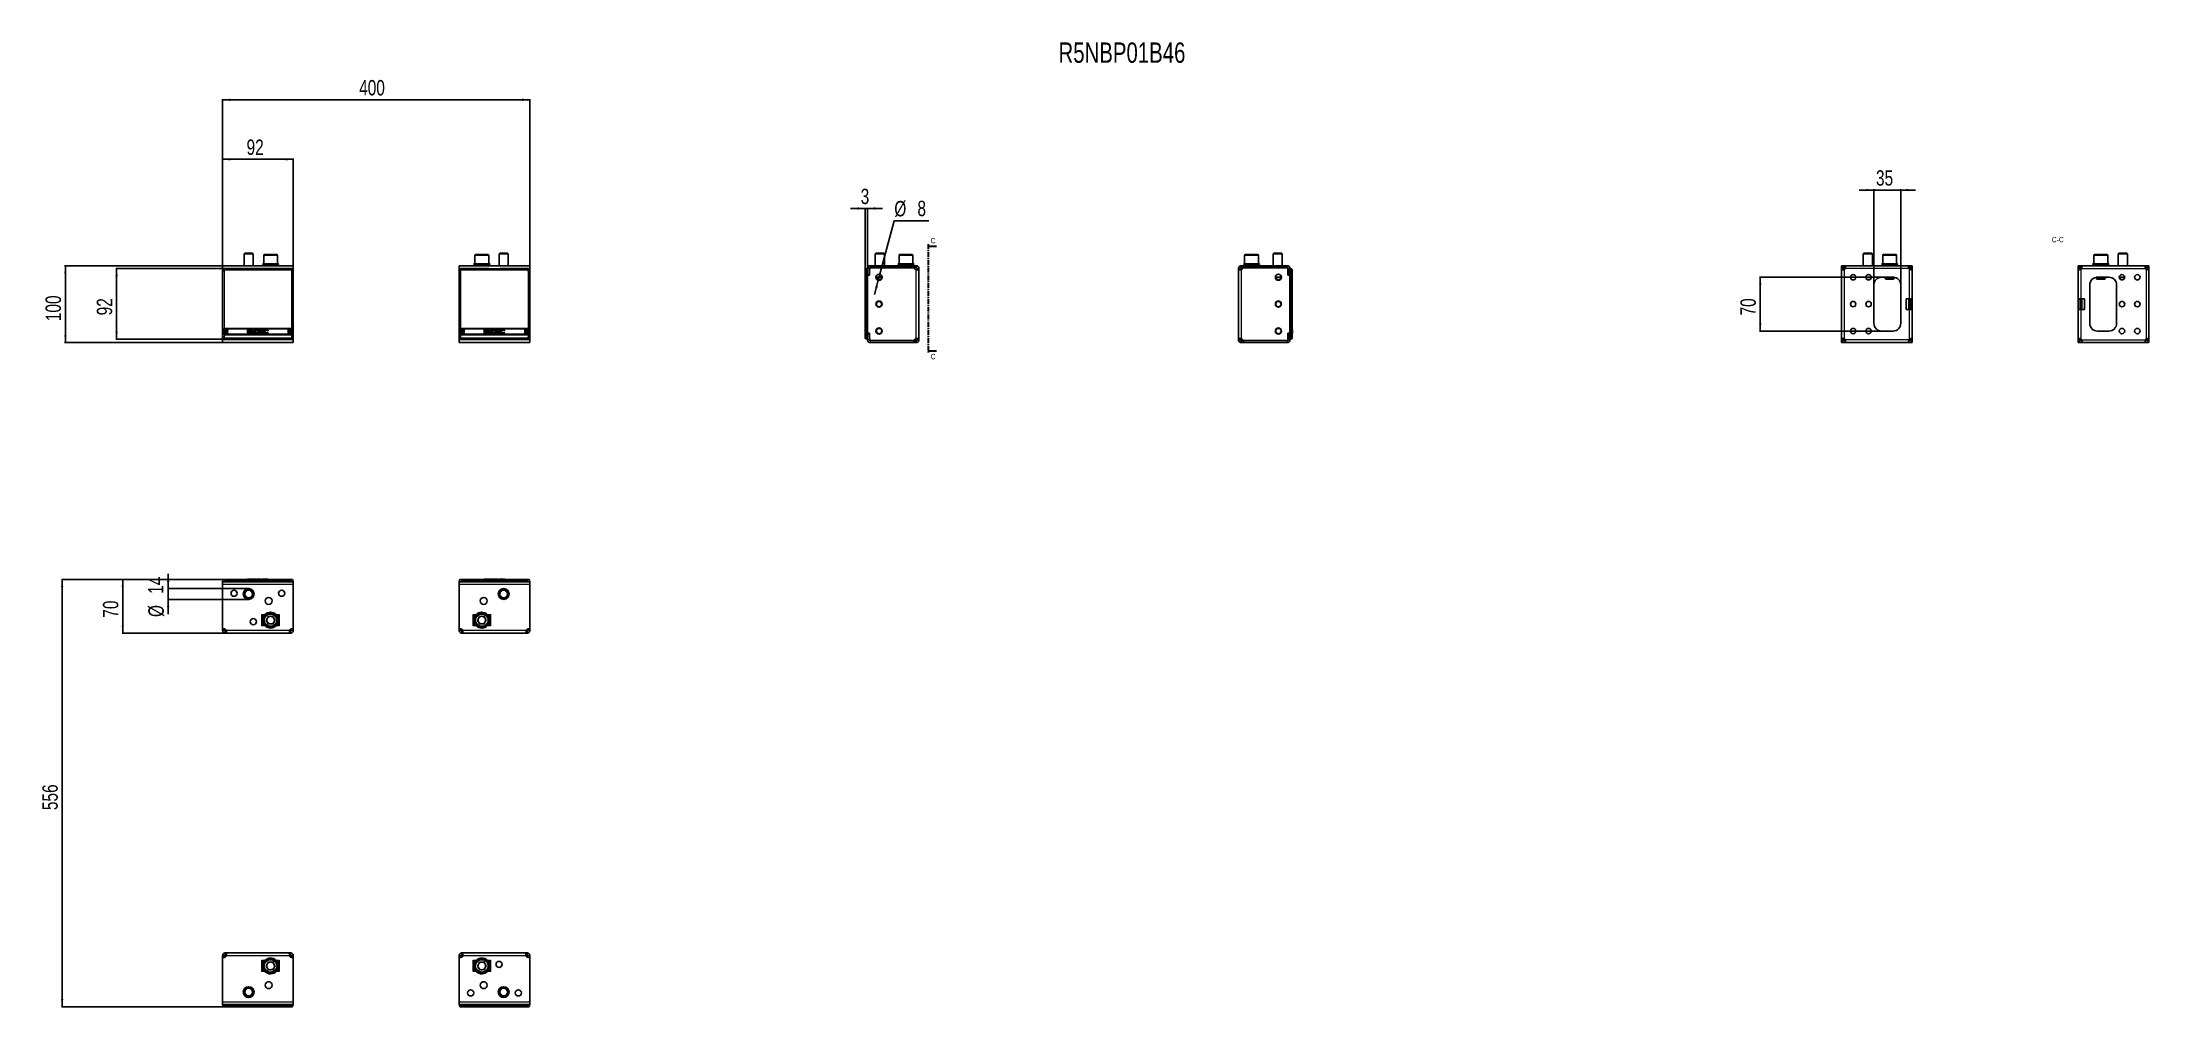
# Model space of a CAD drawing. Header units: millimetres. Extents: x -438 to 2305, y -670 to 586.
import ezdxf

# ---------------------------------------------------------------- set-up
doc = ezdxf.new("R2010")
doc.units = ezdxf.units.MM
doc.linetypes.add('CENTER', pattern=[10.16, 6.35, -1.27, 1.27, -1.27])
doc.layers.add('FORMAT', color=7, linetype='Continuous')
doc.styles.add('SLDTEXTSTYLE0', font='TXT', dxfattribs={"width": 0.75})
doc.dimstyles.new('SLDDIMSTYLE0', dxfattribs={"dimtxt": 20, "dimasz": 10, "dimexe": 0, "dimexo": 0.0625, "dimgap": 5, "dimtad": 2, "dimdec": 1, "dimrnd": 1e-09, "dimzin": 12, "dimdsep": 46, "dimtxsty": 'SLDTEXTSTYLE0', "dimsah": 1, "dimcen": 0.09, "dimadec": 0, "dimazin": 3, "dimtfac": 1, "dimtofl": 0, "dimtmove": 0, "dimatfit": 3, "dimfxl": 0, "dimfrac": 2, "dimtolj": 1, "dimtzin": 12, "dimarcsym": 0})
doc.dimstyles.new('SLDDIMSTYLE1', dxfattribs={"dimtxt": 20, "dimasz": 10, "dimexe": 0, "dimexo": 0.0625, "dimgap": 5, "dimtad": 2, "dimdec": 1, "dimrnd": 1e-09, "dimzin": 12, "dimdsep": 46, "dimtxsty": 'SLDTEXTSTYLE0', "dimsah": 1, "dimcen": 0.09, "dimadec": 0, "dimazin": 3, "dimtfac": 1, "dimtmove": 0, "dimatfit": 0, "dimfxl": 0, "dimfrac": 2, "dimtolj": 1, "dimtzin": 12, "dimarcsym": 0})
doc.dimstyles.new('SLDDIMSTYLE2', dxfattribs={"dimtxt": 20, "dimasz": 10, "dimexe": 0, "dimexo": 0.0625, "dimgap": 5, "dimtad": 0, "dimtih": 1, "dimtoh": 1, "dimdec": 1, "dimrnd": 1e-09, "dimzin": 12, "dimdsep": 46, "dimtxsty": 'SLDTEXTSTYLE0', "dimsah": 1, "dimcen": 0, "dimadec": 0, "dimazin": 3, "dimtfac": 1, "dimtmove": 0, "dimatfit": 3, "dimfxl": 0, "dimfrac": 2, "dimtolj": 1, "dimtzin": 12, "dimarcsym": 0})

msp = doc.modelspace()

# ---------------------------------------------------------------- texts
at = {"color": 7, "linetype": 'Continuous', "char_height": 7, "attachment_point": 1, "style": 'SLDTEXTSTYLE0'}
for insert in [(718.53, 331.03), (718.53, 180.26)]:
    msp.add_mtext('C', dxfattribs=dict(at, insert=insert))
at = {"layer": 'FORMAT', "style": 'SLDTEXTSTYLE0'}
for s, insert, char_height, attachment_point in [('R5NBP01B46', (885, 585.49), 26.458, 1), ('C-C', (2186.03, 332.45), 7, 2)]:
    msp.add_mtext(s, dxfattribs=dict(at, insert=insert, char_height=char_height, attachment_point=attachment_point))

# ---------------------------------------------------------------- blocks, each defined once
blk = doc.blocks.new('_D')
at = {"layer": 'FORMAT'}
for p, q in [((-203.4, 288.9), (-203.4, 434.4)), ((-111.4, 433.4), (-203.4, 433.4)), ((-111.4, 288.9), (-111.4, 434.4))]:
    blk.add_line(p, q, dxfattribs=at)
for points in [[(-203.4, 433.4), (-193.4, 431.9), (-193.4, 435)], [(-111.4, 433.4), (-121.4, 435), (-121.4, 431.9)]]:
    blk.add_solid(points, dxfattribs=at)
at = {"layer": 'FORMAT', "insert": (-172.2, 459.2), "char_height": 20, "attachment_point": 1, "style": 'SLDTEXTSTYLE0'}
blk.add_mtext('92', dxfattribs=at)
blk = doc.blocks.new('_D_1')
at = {"layer": 'FORMAT'}
for p, q in [((-203.4, 294.9), (-409.1, 294.9)), ((-408.1, 294.9), (-408.1, 194.9)), ((-203.4, 194.9), (-409.1, 194.9))]:
    blk.add_line(p, q, dxfattribs=at)
for points in [[(-408.1, 294.9), (-409.6, 284.9), (-406.6, 284.9)], [(-408.1, 194.9), (-406.6, 204.9), (-409.6, 204.9)]]:
    blk.add_solid(points, dxfattribs=at)
at = {"layer": 'FORMAT', "insert": (-433.9, 222.8), "char_height": 20, "attachment_point": 1, "rotation": 90, "style": 'SLDTEXTSTYLE0'}
blk.add_mtext('100', dxfattribs=at)
blk = doc.blocks.new('_D_2')
at = {"layer": 'FORMAT'}
for p, q in [((-149.9, 291.2), (-342.4, 291.2)), ((-341.4, 291.2), (-341.4, 199.2)), ((-149.9, 199.2), (-342.4, 199.2))]:
    blk.add_line(p, q, dxfattribs=at)
for points in [[(-341.4, 291.2), (-343, 281.2), (-339.9, 281.2)], [(-341.4, 199.2), (-339.9, 209.2), (-343, 209.2)]]:
    blk.add_solid(points, dxfattribs=at)
at = {"layer": 'FORMAT', "insert": (-367.2, 230.4), "char_height": 20, "attachment_point": 1, "rotation": 90, "style": 'SLDTEXTSTYLE0'}
blk.add_mtext('92', dxfattribs=at)
blk = doc.blocks.new('_D_3')
at = {"layer": 'FORMAT'}
for p, q in [((-203.4, 288.9), (-203.4, 511.9)), ((196.6, 510.9), (-203.4, 510.9)), ((196.6, 288.9), (196.6, 511.9))]:
    blk.add_line(p, q, dxfattribs=at)
for points in [[(-203.4, 510.9), (-193.4, 509.3), (-193.4, 512.4)], [(196.6, 510.9), (186.6, 512.4), (186.6, 509.3)]]:
    blk.add_solid(points, dxfattribs=at)
at = {"layer": 'FORMAT', "insert": (-25.6, 536.6), "char_height": 20, "attachment_point": 1, "style": 'SLDTEXTSTYLE0'}
blk.add_mtext('400', dxfattribs=at)
blk = doc.blocks.new('_D_4')
at = {"layer": 'FORMAT'}
for p, q in [((633.3, 369.4), (614.1, 369.4)), ((633.3, 287.9), (633.3, 370.4)), ((636.3, 369.4), (633.3, 369.4)), ((636.3, 282.9), (636.3, 370.4)), ((636.3, 369.4), (655.6, 369.4))]:
    blk.add_line(p, q, dxfattribs=at)
for points in [[(633.3, 369.4), (623.3, 371), (623.3, 367.9)], [(636.3, 369.4), (646.3, 367.9), (646.3, 371)]]:
    blk.add_solid(points, dxfattribs=at)
at = {"layer": 'FORMAT', "insert": (627.4, 395.2), "char_height": 20, "attachment_point": 1, "style": 'SLDTEXTSTYLE0'}
blk.add_mtext('3', dxfattribs=at)
blk = doc.blocks.new('_D_5')
at = {"layer": 'FORMAT'}
for p, q in [((652.4, 283.8), (671.2, 353.4)), ((671.2, 353.4), (716.1, 353.4)), ((650.3, 276.1), (645.3, 257.5)), ((650.3, 276.1), (652.4, 283.8))]:
    blk.add_line(p, q, dxfattribs=at)
for points in [[(650.3, 276.1), (646.2, 266.8), (649.2, 266)], [(652.4, 283.8), (656.5, 293.1), (653.5, 293.9)]]:
    blk.add_solid(points, dxfattribs=at)
at = {"layer": 'FORMAT', "char_height": 20, "attachment_point": 1, "style": 'SLDTEXTSTYLE0'}
for s, insert in [('%%c', (671.2, 379.2)), ('8', (701.3, 379.5))]:
    blk.add_mtext(s, dxfattribs=dict(at, insert=insert))
blk = doc.blocks.new('_D_6')
at = {"layer": 'FORMAT'}
for p, q in [((-201.5, -113.3), (-334.4, -113.3)), ((-333.4, -113.3), (-333.4, -183.3)), ((-198.8, -183.3), (-334.4, -183.3))]:
    blk.add_line(p, q, dxfattribs=at)
for points in [[(-333.4, -113.3), (-335, -123.3), (-331.9, -123.3)], [(-333.4, -183.3), (-331.9, -173.3), (-335, -173.3)]]:
    blk.add_solid(points, dxfattribs=at)
at = {"layer": 'FORMAT', "insert": (-359.2, -163.1), "char_height": 20, "attachment_point": 1, "rotation": 90, "style": 'SLDTEXTSTYLE0'}
blk.add_mtext('70', dxfattribs=at)
blk = doc.blocks.new('_D_7')
at = {"layer": 'FORMAT'}
for p, q in [((-201.5, -113.3), (-413.3, -113.3)), ((-412.3, -113.3), (-412.3, -669.3)), ((-201.5, -669.3), (-413.3, -669.3))]:
    blk.add_line(p, q, dxfattribs=at)
for points in [[(-412.3, -113.3), (-413.9, -123.3), (-410.8, -123.3)], [(-412.3, -669.3), (-410.8, -659.3), (-413.9, -659.3)]]:
    blk.add_solid(points, dxfattribs=at)
at = {"layer": 'FORMAT', "insert": (-438.1, -413.5), "char_height": 20, "attachment_point": 1, "rotation": 90, "style": 'SLDTEXTSTYLE0'}
blk.add_mtext('556', dxfattribs=at)
blk = doc.blocks.new('_D_8')
at = {"layer": 'FORMAT'}
for p, q in [((-274.3, -125.3), (-274.3, -106.1)), ((-169.4, -125.3), (-275.3, -125.3)), ((-274.3, -125.3), (-274.3, -139.3)), ((-169.4, -139.3), (-275.3, -139.3)), ((-274.3, -139.3), (-274.3, -158.5))]:
    blk.add_line(p, q, dxfattribs=at)
for points in [[(-274.3, -125.3), (-272.8, -115.3), (-275.8, -115.3)], [(-274.3, -139.3), (-275.8, -149.3), (-272.8, -149.3)]]:
    blk.add_solid(points, dxfattribs=at)
at = {"layer": 'FORMAT', "char_height": 20, "attachment_point": 1, "rotation": 90, "style": 'SLDTEXTSTYLE0'}
for s, insert in [('14', (-300.4, -132)), ('%%c', (-300.1, -162.2))]:
    blk.add_mtext(s, dxfattribs=dict(at, insert=insert))
blk = doc.blocks.new('_D_9')
at = {"layer": 'FORMAT'}
for p, q in [((1946.7, 393.4), (1927.5, 393.4)), ((1946.7, 270), (1946.7, 394.4)), ((1981.7, 393.4), (1946.7, 393.4)), ((1981.7, 270), (1981.7, 394.4)), ((1981.7, 393.4), (2000.9, 393.4))]:
    blk.add_line(p, q, dxfattribs=at)
for points in [[(1946.7, 393.4), (1936.7, 395), (1936.7, 391.9)], [(1981.7, 393.4), (1991.7, 391.9), (1991.7, 395)]]:
    blk.add_solid(points, dxfattribs=at)
at = {"layer": 'FORMAT', "insert": (1949.4, 419.2), "char_height": 20, "attachment_point": 1, "style": 'SLDTEXTSTYLE0'}
blk.add_mtext('35', dxfattribs=at)
blk = doc.blocks.new('_D_10')
at = {"layer": 'FORMAT'}
for p, q in [((1956.7, 279.9), (1797.7, 279.9)), ((1798.7, 209.9), (1798.7, 279.9)), ((1956.7, 209.9), (1797.7, 209.9))]:
    blk.add_line(p, q, dxfattribs=at)
for points in [[(1798.7, 279.9), (1797.2, 269.9), (1800.2, 269.9)], [(1798.7, 209.9), (1800.2, 219.9), (1797.2, 219.9)]]:
    blk.add_solid(points, dxfattribs=at)
at = {"layer": 'FORMAT', "insert": (1772.9, 230.2), "char_height": 20, "attachment_point": 1, "rotation": 90, "style": 'SLDTEXTSTYLE0'}
blk.add_mtext('70', dxfattribs=at)

# ---------------------------------------------------------------- dimensions: what is measured, and where the dimension line sits
at = {"layer": 'FORMAT'}
for base, p1, p2, dimstyle, picture, middle in [((-203.42, 510.86), (196.58, 288.92), (-203.42, 288.92), 'SLDDIMSTYLE0', '_D_3', (-3.42, 510.86)), ((-203.42, 433.45), (-111.42, 288.92), (-203.42, 288.92), 'SLDDIMSTYLE0', '_D', (-157.42, 433.45)), ((1946.7, 393.45), (1981.7, 269.95), (1946.7, 269.95), 'SLDDIMSTYLE1', '_D_9', (1964.2, 393.45)), ((633.33, 369.45), (636.33, 282.85), (633.33, 287.85), 'SLDDIMSTYLE1', '_D_4', (634.83, 369.45))]:
    dim = msp.add_linear_dim(base=base, p1=p1, p2=p2, dimstyle=dimstyle, dxfattribs=at)
    dim.commit()
    dim.dimension.update_dxf_attribs({"geometry": picture, "text_midpoint": middle, "dimtype": 160})
dim = msp.add_diameter_dim_2p(p1=(652.37, 283.81), p2=(650.29, 276.09), dimstyle='SLDDIMSTYLE2', dxfattribs=at)
dim.commit()
dim.dimension.update_dxf_attribs({"geometry": '_D_5', "text_midpoint": (693.65, 369.45), "dimtype": 163})
for base, p1, p2, picture, middle in [((-408.1, 194.95), (-203.42, 294.95), (-203.42, 194.95), '_D_1', (-408.1, 244.95)), ((-341.43, 199.2), (-149.92, 291.2), (-149.92, 199.2), '_D_2', (-341.43, 245.2)), ((1798.69, 279.95), (1956.7, 209.95), (1956.7, 279.95), '_D_10', (1798.69, 244.95)), ((-412.31, -669.3), (-201.52, -113.3), (-201.52, -669.3), '_D_7', (-412.31, -391.3)), ((-333.43, -183.3), (-201.52, -113.3), (-198.83, -183.3), '_D_6', (-333.43, -148.3))]:
    dim = msp.add_linear_dim(base=base, p1=p1, p2=p2, angle=90, dimstyle='SLDDIMSTYLE0', dxfattribs=at)
    dim.commit()
    dim.dimension.update_dxf_attribs({"geometry": picture, "text_midpoint": middle, "dimtype": 160})
dim = msp.add_linear_dim(base=(-274.31, -139.3), p1=(-169.42, -125.3), p2=(-169.42, -139.3), angle=90, text='%%c<>', dimstyle='SLDDIMSTYLE1', dxfattribs=at)
dim.commit()
dim.dimension.update_dxf_attribs({"geometry": '_D_8', "text_midpoint": (-274.31, -132.3), "dimtype": 160})

# ---------------------------------------------------------------- linework, layer by layer
at = {"color": 7, "linetype": 'Continuous', "lineweight": 25}
for p, q in [((-174.35, 311.45), (-175.42, 310.37)), ((-175.42, 310.37), (-175.42, 294.95)), ((-163.42, 310.37), (-175.42, 310.37)), ((-164.5, 311.45), (-174.35, 311.45)), ((-163.42, 310.37), (-164.5, 311.45)), ((-163.42, 294.95), (-163.42, 310.37)), ((-149.92, 308.45), (-149.92, 297.45)), ((-148.92, 309.45), (-140.5, 309.45)), ((-140.5, 309.45), (-132.92, 309.45)), ((-131.92, 297.45), (-131.92, 308.45)), ((125.08, 308.45), (125.08, 297.45)), ((126.08, 309.45), (134.52, 309.45)), ((134.52, 309.45), (142.08, 309.45)), ((143.08, 297.45), (143.08, 308.45)), ((157.65, 311.45), (156.58, 310.37)), ((156.58, 310.37), (156.58, 294.95)), ((168.58, 310.37), (156.58, 310.37)), ((167.5, 311.45), (157.65, 311.45)), ((168.58, 310.37), (167.5, 311.45)), ((168.58, 294.95), (168.58, 310.37)), ((647.41, 311.45), (646.33, 310.37)), ((646.33, 310.37), (646.33, 294.95)), ((658.33, 310.37), (646.33, 310.37)), ((657.26, 311.45), (647.41, 311.45)), ((658.33, 310.37), (657.26, 311.45)), ((658.33, 294.95), (658.33, 310.37)), ((677.33, 308.45), (677.33, 297.45)), ((678.33, 309.45), (694.33, 309.45)), ((695.33, 297.45), (695.33, 308.45)), ((1127.33, 308.45), (1127.33, 297.45)), ((1128.33, 309.45), (1144.33, 309.45)), ((1145.33, 297.45), (1145.33, 308.45)), ((1165.41, 311.45), (1164.33, 310.37)), ((1164.33, 310.37), (1164.33, 294.95)), ((1176.33, 310.37), (1164.33, 310.37)), ((1175.26, 311.45), (1165.41, 311.45)), ((1176.33, 310.37), (1175.26, 311.45)), ((1176.33, 294.95), (1176.33, 310.37)), ((1933.77, 311.45), (1932.7, 310.37)), ((1932.7, 310.37), (1932.7, 294.95)), ((1944.7, 310.37), (1932.7, 310.37)), ((1943.62, 311.45), (1933.77, 311.45)), ((1944.7, 310.37), (1943.62, 311.45)), ((1944.7, 294.95), (1944.7, 310.37)), ((1958.2, 308.45), (1958.2, 297.45)), ((1959.2, 309.45), (1967.59, 309.45)), ((1967.59, 309.45), (1975.2, 309.45)), ((1976.2, 297.45), (1976.2, 308.45)), ((2233.2, 308.45), (2233.2, 297.45)), ((2234.2, 309.45), (2242.54, 309.45)), ((2242.54, 309.45), (2250.2, 309.45)), ((2251.2, 297.45), (2251.2, 308.45)), ((2265.77, 311.45), (2264.7, 310.37)), ((2264.7, 310.37), (2264.7, 294.95)), ((2276.7, 310.37), (2264.7, 310.37)), ((2275.62, 311.45), (2265.77, 311.45)), ((2276.7, 310.37), (2275.62, 311.45)), ((2276.7, 294.95), (2276.7, 310.37)), ((-203.42, 291.45), (-203.42, 294.95)), ((-203.42, 294.95), (-111.42, 294.95)), ((-203.42, 291.45), (-203.42, 288.92)), ((-203.42, 288.3), (-203.42, 288.92)), ((-203.42, 202.1), (-203.42, 288.3)), ((-201.15, 291.2), (-200.52, 291.2)), ((-200.52, 291.2), (-164.92, 291.2)), ((-164.92, 291.2), (-164.92, 291.06)), ((-164.42, 290.93), (-150.42, 290.93)), ((-151.17, 297.45), (-151.17, 296.45)), ((-151.17, 297.45), (-151.17, 297.2)), ((-150.37, 297.45), (-151.17, 297.45)), ((-151.17, 297.45), (-151.17, 297.45)), ((-151.17, 296.45), (-151.17, 296.7)), ((-150.37, 296.45), (-151.17, 296.45)), ((-151.17, 296.45), (-151.17, 296.45)), ((-150.37, 297.45), (-150.27, 297.45)), ((-150.37, 296.45), (-150.27, 296.45)), ((-150.27, 297.45), (-150.27, 297.2)), ((-148.13, 297.45), (-150.27, 297.45)), ((-150.27, 296.45), (-150.27, 296.7)), ((-148.13, 296.45), (-150.27, 296.45)), ((-149.92, 291.06), (-149.92, 291.2)), ((-149.92, 291.2), (-114.32, 291.2)), ((-148.13, 297.45), (-147.95, 297.45)), ((-148.13, 296.45), (-147.95, 296.45)), ((-147.95, 297.45), (-147.95, 297.2)), ((-144.8, 297.45), (-147.95, 297.45)), ((-147.95, 296.45), (-147.95, 296.7)), ((-144.8, 296.45), (-147.95, 296.45)), ((-146.92, 296.45), (-146.92, 294.95)), ((-144.8, 297.45), (-144.56, 297.45)), ((-144.8, 296.45), (-144.56, 296.45)), ((-144.56, 297.45), (-144.56, 297.2)), ((-140.87, 297.45), (-144.56, 297.45)), ((-144.56, 296.45), (-144.56, 296.7)), ((-140.87, 296.45), (-144.56, 296.45)), ((-140.87, 297.45), (-140.78, 297.45)), ((-140.87, 296.45), (-140.69, 296.45)), ((-140.69, 296.45), (-140.62, 296.45)), ((-140.66, 297.45), (-140.62, 297.45)), ((-140.62, 297.45), (-140.62, 297.2)), ((-136.95, 297.45), (-140.62, 297.45)), ((-140.62, 296.45), (-140.62, 296.7)), ((-136.95, 296.45), (-140.62, 296.45)), ((-136.95, 297.45), (-136.72, 297.45)), ((-136.95, 296.45), (-136.72, 296.45)), ((-136.72, 297.45), (-136.72, 297.2)), ((-133.64, 297.45), (-136.72, 297.45)), ((-136.72, 296.45), (-136.72, 296.7)), ((-133.64, 296.45), (-136.72, 296.45)), ((-134.92, 294.95), (-134.92, 296.45)), ((-133.64, 297.45), (-133.46, 297.45)), ((-133.64, 296.45), (-133.46, 296.45)), ((-133.46, 297.45), (-133.46, 297.2)), ((-131.43, 297.45), (-133.46, 297.45)), ((-133.46, 296.45), (-133.46, 296.7)), ((-131.43, 296.45), (-133.46, 296.45)), ((-131.43, 297.45), (-131.34, 297.45)), ((-131.43, 296.45), (-131.34, 296.45)), ((-131.34, 297.45), (-131.34, 297.2)), ((-130.67, 297.45), (-131.34, 297.45)), ((-131.34, 296.45), (-131.34, 296.7)), ((-130.67, 296.45), (-131.34, 296.45)), ((-130.67, 296.45), (-130.67, 297.45)), ((-114.32, 291.2), (-113.7, 291.2)), ((-111.42, 294.95), (-111.42, 291.45)), ((-111.42, 288.92), (-111.42, 291.45)), ((-111.42, 288.92), (-111.42, 288.3)), ((-111.42, 288.3), (-111.42, 202.1)), ((104.58, 291.45), (104.58, 294.95)), ((104.58, 294.95), (196.58, 294.95)), ((104.58, 291.45), (104.58, 288.92)), ((104.58, 288.3), (104.58, 288.92)), ((104.58, 202.1), (104.58, 288.3)), ((106.85, 291.2), (107.48, 291.2)), ((107.48, 291.2), (143.08, 291.2)), ((123.83, 297.45), (123.83, 296.45)), ((123.83, 297.45), (123.83, 297.2)), ((124.65, 297.45), (123.83, 297.45)), ((123.83, 297.45), (123.83, 297.45)), ((123.83, 296.45), (123.83, 296.7)), ((124.65, 296.45), (123.83, 296.45)), ((123.83, 296.45), (123.83, 296.45)), ((124.65, 297.45), (124.75, 297.45)), ((124.65, 296.45), (124.75, 296.45)), ((124.75, 297.45), (124.75, 297.2)), ((126.9, 297.45), (124.75, 297.45)), ((124.75, 296.45), (124.75, 296.7)), ((126.9, 296.45), (124.75, 296.45)), ((126.9, 297.45), (127.08, 297.45)), ((126.9, 296.45), (127.08, 296.45)), ((127.08, 297.45), (127.08, 297.2)), ((130.25, 297.45), (127.08, 297.45)), ((127.08, 296.45), (127.08, 296.7)), ((130.25, 296.45), (127.08, 296.45)), ((128.08, 296.45), (128.08, 294.95)), ((130.25, 297.45), (130.48, 297.45)), ((130.25, 296.45), (130.48, 296.45)), ((130.48, 297.45), (130.48, 297.2)), ((134.18, 297.45), (130.48, 297.45)), ((130.48, 296.45), (130.48, 296.7)), ((134.18, 296.45), (130.48, 296.45)), ((134.18, 297.45), (134.26, 297.45)), ((134.18, 296.45), (134.34, 296.45)), ((134.34, 296.45), (134.43, 296.45)), ((134.38, 297.45), (134.43, 297.45)), ((134.43, 297.45), (134.43, 297.2)), ((138.09, 297.45), (134.43, 297.45)), ((134.43, 296.45), (134.43, 296.7)), ((138.09, 296.45), (134.43, 296.45)), ((138.09, 297.45), (138.32, 297.45)), ((138.09, 296.45), (138.32, 296.45)), ((138.32, 297.45), (138.32, 297.2)), ((141.4, 297.45), (138.32, 297.45)), ((138.32, 296.45), (138.32, 296.7)), ((141.4, 296.45), (138.32, 296.45)), ((140.08, 294.95), (140.08, 296.45)), ((141.4, 297.45), (141.57, 297.45)), ((141.4, 296.45), (141.57, 296.45)), ((141.57, 297.45), (141.57, 297.2)), ((143.59, 297.45), (141.57, 297.45)), ((141.57, 296.45), (141.57, 296.7)), ((143.59, 296.45), (141.57, 296.45)), ((143.08, 291.2), (143.08, 291.06)), ((143.58, 290.93), (157.58, 290.93)), ((143.59, 297.45), (143.68, 297.45)), ((143.59, 296.45), (143.68, 296.45)), ((143.68, 297.45), (143.68, 297.2)), ((144.33, 297.45), (143.68, 297.45)), ((143.68, 296.45), (143.68, 296.7)), ((144.33, 296.45), (143.68, 296.45)), ((144.33, 296.45), (144.33, 297.45)), ((158.08, 291.06), (158.08, 291.2)), ((158.08, 291.2), (193.68, 291.2)), ((193.68, 291.2), (194.3, 291.2)), ((196.58, 294.95), (196.58, 291.45)), ((196.58, 288.92), (196.58, 291.45)), ((196.58, 288.92), (196.58, 288.3)), ((196.58, 288.3), (196.58, 202.1)), ((633.33, 289.3), (633.33, 287.85)), ((633.33, 213.4), (633.33, 287.85)), ((634.44, 290.74), (636.13, 291.2)), ((636.13, 291.2), (636.33, 291.2)), ((636.13, 288.3), (636.13, 202.1)), ((636.33, 283.5), (636.33, 291.45)), ((636.33, 288.92), (636.33, 201.47)), ((636.33, 283.5), (638.83, 283.5)), ((636.33, 207.05), (636.33, 282.85)), ((638.93, 282.85), (636.33, 282.85)), ((638.83, 283.5), (638.83, 291.45)), ((638.93, 284.43), (638.83, 284.21)), ((638.93, 289.85), (638.93, 282.85)), ((696.43, 294.95), (639.83, 294.95)), ((639.83, 292.45), (696.43, 292.45)), ((641.43, 292.35), (696.41, 292.35)), ((642.08, 292.45), (642.08, 292.35)), ((642.37, 292.45), (642.37, 292.35)), ((644.06, 292.45), (644.06, 292.35)), ((647.01, 292.45), (647.01, 292.35)), ((655.3, 279.45), (647.36, 279.45)), ((650.76, 292.45), (650.76, 292.35)), ((654.76, 292.45), (654.76, 292.35)), ((658.39, 292.45), (658.39, 292.35)), ((661.09, 292.45), (661.09, 292.35)), ((662.46, 292.45), (662.46, 292.35)), ((662.58, 292.35), (662.58, 292.45)), ((676.08, 297.45), (676.08, 296.45)), ((676.08, 297.45), (676.09, 297.45)), ((676.08, 296.45), (676.09, 296.45)), ((676.09, 297.45), (676.09, 297.2)), ((676.92, 297.45), (676.09, 297.45)), ((676.09, 296.45), (676.09, 296.7)), ((676.92, 296.45), (676.09, 296.45)), ((676.92, 297.45), (677.02, 297.45)), ((676.92, 296.45), (677.02, 296.45)), ((677.02, 297.45), (677.02, 297.2)), ((679.18, 297.45), (677.02, 297.45)), ((677.02, 296.45), (677.02, 296.7)), ((679.18, 296.45), (677.02, 296.45)), ((679.18, 297.45), (679.36, 297.45)), ((679.18, 296.45), (679.36, 296.45)), ((679.36, 297.45), (679.36, 297.2)), ((682.54, 297.45), (679.36, 297.45)), ((679.36, 296.45), (679.36, 296.7)), ((682.54, 296.45), (679.36, 296.45)), ((680.33, 296.45), (680.33, 294.95)), ((682.54, 297.45), (682.77, 297.45)), ((682.54, 296.45), (682.77, 296.45)), ((682.77, 297.45), (682.77, 297.2)), ((686.47, 297.45), (682.77, 297.45)), ((682.77, 296.45), (682.77, 296.7)), ((686.47, 296.45), (682.77, 296.45)), ((686.47, 297.45), (686.55, 297.45)), ((686.47, 296.45), (686.63, 296.45)), ((686.63, 296.45), (686.72, 296.45)), ((686.67, 297.45), (686.72, 297.45)), ((686.72, 297.45), (686.72, 297.2)), ((690.38, 297.45), (686.72, 297.45)), ((686.72, 296.45), (686.72, 296.7)), ((690.38, 296.45), (686.72, 296.45)), ((690.38, 297.45), (690.61, 297.45)), ((690.38, 296.45), (690.61, 296.45)), ((690.61, 297.45), (690.61, 297.2)), ((693.68, 297.45), (690.61, 297.45)), ((690.61, 296.45), (690.61, 296.7)), ((693.68, 296.45), (690.61, 296.45)), ((692.33, 294.95), (692.33, 296.45)), ((693.68, 297.45), (693.85, 297.45)), ((693.68, 296.45), (693.85, 296.45)), ((693.85, 297.45), (693.85, 297.2)), ((695.85, 297.45), (693.85, 297.45)), ((693.85, 296.45), (693.85, 296.7)), ((695.85, 296.45), (693.85, 296.45)), ((695.85, 297.45), (695.94, 297.45)), ((695.85, 296.45), (695.94, 296.45)), ((695.94, 297.45), (695.94, 297.2)), ((696.58, 297.45), (695.94, 297.45)), ((695.94, 296.45), (695.94, 296.7)), ((696.58, 296.45), (695.94, 296.45)), ((696.43, 294.95), (697.43, 294.95)), ((697.43, 292.45), (696.43, 292.45)), ((696.58, 296.45), (696.58, 297.45)), ((699.83, 294.95), (697.42, 294.95)), ((699.83, 292.45), (697.42, 292.45)), ((697.43, 292.45), (697.43, 294.95)), ((699.83, 294.95), (699.83, 292.45)), ((703.33, 291.45), (700.83, 291.45)), ((700.83, 290.23), (700.83, 291.45)), ((703.33, 290.23), (700.83, 290.23)), ((703.33, 290.23), (703.33, 291.45)), ((703.33, 199.67), (703.33, 290.23)), ((1121.83, 291.45), (1119.33, 291.45)), ((1119.33, 291.45), (1119.33, 290.23)), ((1121.83, 290.23), (1119.33, 290.23)), ((1119.33, 290.23), (1119.33, 199.67)), ((1121.83, 291.45), (1121.83, 290.23)), ((1122.83, 292.45), (1122.83, 294.95)), ((1125.24, 294.95), (1122.83, 294.95)), ((1125.24, 292.45), (1122.83, 292.45)), ((1125.23, 294.95), (1125.23, 292.45)), ((1125.23, 294.95), (1126.23, 294.95)), ((1126.23, 292.45), (1125.23, 292.45)), ((1126.08, 297.45), (1126.08, 296.45)), ((1126.08, 297.45), (1126.09, 297.45)), ((1126.08, 296.45), (1126.09, 296.45)), ((1126.09, 297.45), (1126.09, 297.2)), ((1126.88, 297.45), (1126.09, 297.45)), ((1126.09, 296.45), (1126.09, 296.7)), ((1126.88, 296.45), (1126.09, 296.45)), ((1182.83, 294.95), (1126.23, 294.95)), ((1126.23, 292.45), (1182.83, 292.45)), ((1126.26, 292.35), (1181.23, 292.35)), ((1126.88, 297.45), (1126.98, 297.45)), ((1126.88, 296.45), (1126.98, 296.45)), ((1126.98, 297.45), (1126.98, 297.2)), ((1129.12, 297.45), (1126.98, 297.45)), ((1126.98, 296.45), (1126.98, 296.7)), ((1129.12, 296.45), (1126.98, 296.45)), ((1129.12, 297.45), (1129.3, 297.45)), ((1129.12, 296.45), (1129.3, 296.45)), ((1129.3, 297.45), (1129.3, 297.2)), ((1132.46, 297.45), (1129.3, 297.45)), ((1129.3, 296.45), (1129.3, 296.7)), ((1132.46, 296.45), (1129.3, 296.45)), ((1130.33, 296.45), (1130.33, 294.95)), ((1132.46, 297.45), (1132.69, 297.45)), ((1132.46, 296.45), (1132.69, 296.45)), ((1132.69, 297.45), (1132.69, 297.2)), ((1136.38, 297.45), (1132.69, 297.45)), ((1132.69, 296.45), (1132.69, 296.7)), ((1136.38, 296.45), (1132.69, 296.45)), ((1136.38, 297.45), (1136.47, 297.45)), ((1136.38, 296.45), (1136.56, 296.45)), ((1136.56, 296.45), (1136.63, 296.45)), ((1136.6, 297.45), (1136.63, 297.45)), ((1136.63, 297.45), (1136.63, 297.2)), ((1140.3, 297.45), (1136.63, 297.45)), ((1136.63, 296.45), (1136.63, 296.7)), ((1140.3, 296.45), (1136.63, 296.45)), ((1140.3, 297.45), (1140.53, 297.45)), ((1140.3, 296.45), (1140.53, 296.45)), ((1140.53, 297.45), (1140.53, 297.2)), ((1143.62, 297.45), (1140.53, 297.45)), ((1140.53, 296.45), (1140.53, 296.7)), ((1143.62, 296.45), (1140.53, 296.45)), ((1142.33, 294.95), (1142.33, 296.45)), ((1143.62, 297.45), (1143.79, 297.45)), ((1143.62, 296.45), (1143.79, 296.45)), ((1143.79, 297.45), (1143.79, 297.2)), ((1145.82, 297.45), (1143.79, 297.45)), ((1143.79, 296.45), (1143.79, 296.7)), ((1145.82, 296.45), (1143.79, 296.45)), ((1145.82, 297.45), (1145.91, 297.45)), ((1145.82, 296.45), (1145.91, 296.45)), ((1145.91, 297.45), (1145.91, 297.2)), ((1146.58, 297.45), (1145.91, 297.45)), ((1145.91, 296.45), (1145.91, 296.7)), ((1146.58, 296.45), (1145.91, 296.45)), ((1146.58, 296.45), (1146.58, 297.45)), ((1160.08, 292.45), (1160.08, 292.35)), ((1160.37, 292.45), (1160.37, 292.35)), ((1162.06, 292.45), (1162.06, 292.35)), ((1165.01, 292.45), (1165.01, 292.35)), ((1175.3, 279.45), (1167.36, 279.45)), ((1168.76, 292.45), (1168.76, 292.35)), ((1172.76, 292.45), (1172.76, 292.35)), ((1176.39, 292.45), (1176.39, 292.35)), ((1179.09, 292.45), (1179.09, 292.35)), ((1180.46, 292.45), (1180.46, 292.35)), ((1180.58, 292.35), (1180.58, 292.45)), ((1183.73, 282.85), (1183.73, 289.85)), ((1183.73, 284.43), (1183.83, 284.21)), ((1186.33, 282.85), (1183.73, 282.85)), ((1183.83, 291.45), (1183.83, 283.5)), ((1186.33, 283.5), (1183.83, 283.5)), ((1186.33, 291.45), (1186.33, 283.5)), ((1186.33, 291.2), (1186.53, 291.2)), ((1186.33, 201.47), (1186.33, 288.92)), ((1186.33, 282.85), (1186.33, 207.05)), ((1186.53, 291.2), (1188.22, 290.74)), ((1186.53, 202.1), (1186.53, 288.3)), ((1189.33, 287.85), (1189.33, 289.3)), ((1189.33, 287.85), (1189.33, 213.4)), ((1904.7, 292.45), (1904.7, 294.95)), ((1904.7, 294.95), (1905.81, 294.95)), ((1905.81, 292.45), (1904.7, 292.45)), ((1904.7, 292.45), (1904.7, 292.35)), ((1904.7, 292.35), (1907.2, 292.35)), ((1904.7, 291.74), (1904.7, 292.35)), ((1904.7, 291.74), (1904.7, 289.67)), ((1904.7, 200.22), (1904.7, 289.67)), ((1904.7, 289.67), (1905.79, 289.67)), ((1909.53, 294.95), (1905.81, 294.95)), ((1909.53, 292.45), (1905.81, 292.45)), ((1907.2, 292.35), (1907.2, 291.74)), ((1907.2, 291.74), (1907.2, 289.92)), ((1991.86, 294.95), (1909.53, 294.95)), ((1909.53, 294.95), (1909.53, 292.73)), ((1943.16, 279.45), (1936.23, 279.45)), ((1971.7, 279.95), (1956.7, 279.95)), ((1956.95, 297.45), (1956.95, 296.45)), ((1956.95, 297.45), (1956.95, 297.2)), ((1957.78, 297.45), (1956.95, 297.45)), ((1956.95, 297.45), (1956.95, 297.45)), ((1956.95, 296.45), (1956.95, 296.7)), ((1957.78, 296.45), (1956.95, 296.45)), ((1956.95, 296.45), (1956.95, 296.45)), ((1957.78, 297.45), (1957.88, 297.45)), ((1957.78, 296.45), (1957.88, 296.45)), ((1957.88, 297.45), (1957.88, 297.2)), ((1960.05, 297.45), (1957.88, 297.45)), ((1957.88, 296.45), (1957.88, 296.7)), ((1960.05, 296.45), (1957.88, 296.45)), ((1958.37, 279.85), (1958.35, 279.85)), ((1958.37, 279.85), (1958.37, 279.85)), ((1958.47, 279.85), (1958.37, 279.85)), ((1958.47, 279.95), (1958.47, 279.85)), ((1961.72, 279.85), (1958.47, 279.85)), ((1960.05, 297.45), (1960.23, 297.45)), ((1960.05, 296.45), (1960.23, 296.45)), ((1960.23, 297.45), (1960.23, 297.2)), ((1963.4, 297.45), (1960.23, 297.45)), ((1960.23, 296.45), (1960.23, 296.7)), ((1963.4, 296.45), (1960.23, 296.45)), ((1961.2, 296.45), (1961.2, 294.95)), ((1961.2, 279.85), (1961.2, 278.52)), ((1961.2, 278.52), (1962.27, 277.45)), ((1961.2, 278.52), (1967.49, 278.52)), ((1961.72, 279.85), (1963.62, 279.85)), ((1962.27, 277.45), (1967.44, 277.45)), ((1963.4, 297.45), (1963.64, 297.45)), ((1963.4, 296.45), (1963.64, 296.45)), ((1964.17, 279.85), (1963.62, 279.85)), ((1963.64, 297.45), (1963.64, 297.2)), ((1967.34, 297.45), (1963.64, 297.45)), ((1963.64, 296.45), (1963.64, 296.7)), ((1967.34, 296.45), (1963.64, 296.45)), ((1970.22, 279.85), (1964.17, 279.85)), ((1967.34, 297.45), (1967.63, 297.45)), ((1967.34, 297.45), (1967.41, 297.45)), ((1967.34, 296.45), (1967.49, 296.45)), ((1967.44, 277.45), (1972.12, 277.45)), ((1967.49, 296.45), (1967.59, 296.45)), ((1967.49, 278.52), (1973.2, 278.52)), ((1967.54, 297.45), (1967.59, 297.45)), ((1967.59, 297.45), (1967.59, 297.2)), ((1971.25, 297.45), (1967.59, 297.45)), ((1967.59, 296.45), (1967.59, 296.7)), ((1971.25, 296.45), (1967.59, 296.45)), ((1970.77, 279.85), (1970.22, 279.85)), ((1970.77, 279.85), (1972.67, 279.85)), ((1971.25, 297.45), (1971.48, 297.45)), ((1971.25, 296.45), (1971.48, 296.45)), ((1971.48, 297.45), (1971.48, 297.2)), ((1974.54, 297.45), (1971.48, 297.45)), ((1971.48, 296.45), (1971.48, 296.7)), ((1974.54, 296.45), (1971.48, 296.45)), ((1972.12, 277.45), (1973.2, 278.52)), ((1973.11, 279.85), (1972.67, 279.85)), ((1973.2, 294.95), (1973.2, 296.45)), ((1973.2, 278.52), (1973.2, 279.83)), ((1974.54, 297.45), (1974.71, 297.45)), ((1974.54, 296.45), (1974.71, 296.45)), ((1974.71, 297.45), (1974.71, 297.2)), ((1976.72, 297.45), (1974.71, 297.45)), ((1974.71, 296.45), (1974.71, 296.7)), ((1976.72, 296.45), (1974.71, 296.45)), ((1976.72, 297.45), (1976.81, 297.45)), ((1976.72, 296.45), (1976.81, 296.45)), ((1976.81, 297.45), (1976.81, 297.2)), ((1977.45, 297.45), (1976.81, 297.45)), ((1976.81, 296.45), (1976.81, 296.7)), ((1977.45, 296.45), (1976.81, 296.45)), ((1977.45, 296.45), (1977.45, 297.45)), ((1991.86, 294.95), (1991.86, 292.45)), ((1995.59, 294.95), (1991.86, 294.95)), ((1995.59, 292.45), (1991.86, 292.45)), ((1994.2, 292.35), (1996.7, 292.35)), ((1994.2, 291.74), (1994.2, 292.35)), ((1994.2, 289.9), (1994.2, 291.74)), ((1995.59, 294.95), (1996.7, 294.95)), ((1996.7, 292.45), (1995.59, 292.45)), ((1996.7, 294.95), (1996.7, 292.45)), ((1996.7, 292.35), (1996.7, 292.45)), ((1996.7, 292.35), (1996.7, 291.74)), ((1996.7, 289.67), (1996.7, 291.74)), ((1996.7, 251.95), (1996.7, 289.67)), ((2212.7, 292.45), (2212.7, 294.95)), ((2212.7, 294.95), (2213.81, 294.95)), ((2213.81, 292.45), (2212.7, 292.45)), ((2212.7, 292.45), (2212.7, 292.35)), ((2212.7, 292.35), (2215.2, 292.35)), ((2212.7, 291.74), (2212.7, 292.35)), ((2212.7, 291.74), (2212.7, 289.67)), ((2212.7, 289.67), (2213.79, 289.67)), ((2212.7, 289.67), (2212.7, 251.95)), ((2217.53, 294.95), (2213.81, 294.95)), ((2217.53, 292.45), (2213.81, 292.45)), ((2215.2, 292.35), (2215.2, 291.74)), ((2215.2, 291.74), (2215.2, 289.92)), ((2217.53, 294.95), (2217.53, 292.73)), ((2299.86, 294.95), (2217.53, 294.95)), ((2231.95, 297.45), (2231.95, 296.45)), ((2231.95, 297.45), (2231.95, 297.2)), ((2232.78, 297.45), (2231.95, 297.45)), ((2231.95, 297.45), (2231.95, 297.45)), ((2231.95, 296.45), (2231.95, 296.7)), ((2232.78, 296.45), (2231.95, 296.45)), ((2231.95, 296.45), (2231.95, 296.45)), ((2232.78, 297.45), (2232.88, 297.45)), ((2232.78, 296.45), (2232.88, 296.45)), ((2232.88, 297.45), (2232.88, 297.2)), ((2235.05, 297.45), (2232.88, 297.45)), ((2232.88, 296.45), (2232.88, 296.7)), ((2235.05, 296.45), (2232.88, 296.45)), ((2235.05, 297.45), (2235.23, 297.45)), ((2235.05, 296.45), (2235.23, 296.45)), ((2235.23, 297.45), (2235.23, 297.2)), ((2238.41, 297.45), (2235.23, 297.45)), ((2235.23, 296.45), (2235.23, 296.7)), ((2238.41, 296.45), (2235.23, 296.45)), ((2236.2, 296.45), (2236.2, 294.95)), ((2236.2, 279.83), (2236.2, 278.52)), ((2236.2, 278.52), (2237.27, 277.45)), ((2236.2, 278.52), (2242.45, 278.52)), ((2236.72, 279.85), (2236.29, 279.85)), ((2236.72, 279.85), (2238.62, 279.85)), ((2237.27, 277.45), (2242.41, 277.45)), ((2252.7, 279.95), (2237.7, 279.95)), ((2238.41, 297.45), (2238.64, 297.45)), ((2238.41, 296.45), (2238.64, 296.45)), ((2239.17, 279.85), (2238.62, 279.85)), ((2238.64, 297.45), (2238.64, 297.2)), ((2242.34, 297.45), (2238.64, 297.45)), ((2238.64, 296.45), (2238.64, 296.7)), ((2242.34, 296.45), (2238.64, 296.45)), ((2245.22, 279.85), (2239.17, 279.85)), ((2242.34, 297.45), (2242.58, 297.45)), ((2242.34, 297.45), (2242.42, 297.45)), ((2242.34, 296.45), (2242.49, 296.45)), ((2242.41, 277.45), (2247.12, 277.45)), ((2242.45, 278.52), (2248.2, 278.52)), ((2242.49, 296.45), (2242.59, 296.45)), ((2242.54, 297.45), (2242.59, 297.45)), ((2242.59, 297.45), (2242.59, 297.2)), ((2246.25, 297.45), (2242.59, 297.45)), ((2242.59, 296.45), (2242.59, 296.7)), ((2246.25, 296.45), (2242.59, 296.45)), ((2245.77, 279.85), (2245.22, 279.85)), ((2245.77, 279.85), (2247.67, 279.85)), ((2246.25, 297.45), (2246.48, 297.45)), ((2246.25, 296.45), (2246.48, 296.45)), ((2246.48, 297.45), (2246.48, 297.2)), ((2249.55, 297.45), (2246.48, 297.45)), ((2246.48, 296.45), (2246.48, 296.7)), ((2249.55, 296.45), (2246.48, 296.45)), ((2247.12, 277.45), (2248.2, 278.52)), ((2250.93, 279.85), (2247.67, 279.85)), ((2248.2, 294.95), (2248.2, 296.45)), ((2248.2, 278.52), (2248.2, 279.85)), ((2249.55, 297.45), (2249.72, 297.45)), ((2249.55, 296.45), (2249.72, 296.45)), ((2249.72, 297.45), (2249.72, 297.2)), ((2251.72, 297.45), (2249.72, 297.45)), ((2249.72, 296.45), (2249.72, 296.7)), ((2251.72, 296.45), (2249.72, 296.45)), ((2250.93, 279.85), (2250.93, 279.95)), ((2251.03, 279.85), (2250.93, 279.85)), ((2251.05, 279.85), (2251.03, 279.85)), ((2251.03, 279.85), (2251.03, 279.85)), ((2251.72, 297.45), (2251.81, 297.45)), ((2251.72, 296.45), (2251.81, 296.45)), ((2251.81, 297.45), (2251.81, 297.2)), ((2252.45, 297.45), (2251.81, 297.45)), ((2251.81, 296.45), (2251.81, 296.7)), ((2252.45, 296.45), (2251.81, 296.45)), ((2252.45, 296.45), (2252.45, 297.45)), ((2273.16, 279.45), (2266.23, 279.45)), ((2299.86, 292.45), (2299.86, 294.95)), ((2303.59, 294.95), (2299.86, 294.95)), ((2303.59, 292.45), (2299.86, 292.45)), ((2302.2, 292.35), (2304.7, 292.35)), ((2302.2, 291.74), (2302.2, 292.35)), ((2302.2, 289.9), (2302.2, 291.74)), ((2303.59, 294.95), (2304.7, 294.95)), ((2304.7, 292.45), (2303.59, 292.45)), ((2304.7, 294.95), (2304.7, 292.45)), ((2304.7, 292.35), (2304.7, 292.45)), ((2304.7, 292.35), (2304.7, 291.74)), ((2304.7, 289.67), (2304.7, 291.74)), ((2304.7, 289.67), (2304.7, 200.22)), ((1946.7, 269.95), (1946.7, 219.95)), ((1981.7, 219.95), (1981.7, 269.95)), ((1988.7, 251.95), (1993.2, 251.95)), ((1988.7, 251.95), (1988.7, 237.95)), ((1996.7, 251.95), (1993.2, 251.95)), ((1994.2, 237.95), (1994.2, 251.95)), ((1996.7, 237.95), (1996.7, 251.95)), ((2216.2, 251.95), (2212.7, 251.95)), ((2212.7, 251.95), (2212.7, 237.95)), ((2215.2, 251.95), (2215.2, 237.95)), ((2220.7, 251.95), (2216.2, 251.95)), ((2220.7, 237.95), (2220.7, 251.95)), ((2227.7, 269.95), (2227.7, 219.95)), ((2262.7, 219.95), (2262.7, 269.95)), ((1988.7, 237.95), (1993.2, 237.95)), ((1993.2, 237.95), (1996.7, 237.95)), ((1996.7, 200.22), (1996.7, 237.95)), ((2212.7, 237.95), (2216.2, 237.95)), ((2212.7, 237.95), (2212.7, 200.22)), ((2220.7, 237.95), (2216.2, 237.95)), ((-203.42, 201.47), (-203.42, 202.1)), ((-203.42, 201.47), (-203.42, 198.45)), ((-203.42, 194.95), (-203.42, 198.45)), ((-111.42, 194.95), (-203.42, 194.95)), ((-113.32, 213.4), (-201.52, 213.4)), ((-201.52, 213.4), (-201.52, 205.2)), ((-201.52, 205.2), (-113.32, 205.2)), ((-200.52, 199.2), (-201.15, 199.2)), ((-201.02, 205.9), (-201.02, 212.7)), ((-200.82, 212.9), (-199.72, 212.9)), ((-199.72, 205.7), (-200.82, 205.7)), ((-164.92, 199.2), (-200.52, 199.2)), ((-199.52, 212.7), (-199.52, 205.9)), ((-199.02, 205.9), (-199.02, 212.7)), ((-198.82, 212.9), (-197.72, 212.9)), ((-197.72, 205.7), (-198.82, 205.7)), ((-197.52, 212.7), (-197.52, 205.9)), ((-197.02, 207.7), (-197.02, 210.9)), ((-195.02, 212.9), (-119.82, 212.9)), ((-119.82, 205.7), (-195.02, 205.7)), ((-170.85, 210.96), (-170.85, 207.64)), ((-165.17, 211.4), (-170.41, 211.4)), ((-170.41, 207.2), (-165.17, 207.2)), ((-169.44, 211.07), (-165.26, 211.07)), ((-169.44, 207.53), (-169.44, 211.07)), ((-166.98, 207.52), (-169.44, 207.53)), ((-167.7, 209.38), (-167.7, 208.93)), ((-167.7, 208.67), (-167.7, 208.2)), ((-165.26, 211.07), (-165.26, 210.68)), ((-165.26, 210.68), (-164.74, 210.68)), ((-164.92, 199.2), (-164.92, 199.33)), ((-164.74, 210.68), (-164.74, 210.96)), ((-164.42, 199.47), (-150.42, 199.47)), ((-163.25, 208.83), (-163.25, 209.28)), ((-163.25, 208.1), (-163.25, 208.57)), ((-159.28, 211.42), (-162.1, 211.4)), ((-162.1, 211.4), (-162.1, 207.2)), ((-162.1, 207.2), (-159.42, 207.21)), ((-159.48, 210.83), (-160.52, 210.82)), ((-160.52, 210.82), (-160.52, 207.72)), ((-160.52, 207.72), (-159.57, 207.73)), ((-159.42, 207.21), (-159.41, 207.21)), ((-159.41, 207.21), (-159.39, 207.21)), ((-155, 211.4), (-155, 207.2)), ((-153.51, 211.4), (-155, 211.4)), ((-155, 207.2), (-153.49, 207.2)), ((-153.51, 209.43), (-153.51, 211.4)), ((-150.84, 211.4), (-153.51, 209.43)), ((-153.49, 208.96), (-151.48, 207.2)), ((-153.49, 207.2), (-153.49, 208.96)), ((-152.24, 209.54), (-149.71, 211.4)), ((-149.65, 207.2), (-152.24, 209.54)), ((-151.48, 207.2), (-149.65, 207.2)), ((-149.71, 211.4), (-150.84, 211.4)), ((-149.92, 199.33), (-149.92, 199.2)), ((-114.32, 199.2), (-149.92, 199.2)), ((-144.44, 210.38), (-144.25, 210.38)), ((-144.26, 207.43), (-144.07, 207.97)), ((-144.25, 210.38), (-143.99, 211.1)), ((-144.07, 207.97), (-144.23, 207.97)), ((-117.82, 207.7), (-117.82, 210.9)), ((-117.32, 212.7), (-117.32, 205.9)), ((-117.12, 212.9), (-116.02, 212.9)), ((-116.02, 205.7), (-117.12, 205.7)), ((-115.82, 205.9), (-115.82, 212.7)), ((-115.32, 212.7), (-115.32, 205.9)), ((-115.12, 212.9), (-114.02, 212.9)), ((-114.02, 205.7), (-115.12, 205.7)), ((-113.7, 199.2), (-114.32, 199.2)), ((-113.82, 205.9), (-113.82, 212.7)), ((-113.32, 205.2), (-113.32, 213.4)), ((-111.42, 202.1), (-111.42, 201.47)), ((-111.42, 198.45), (-111.42, 201.47)), ((-111.42, 198.45), (-111.42, 194.95)), ((104.58, 201.47), (104.58, 202.1)), ((104.58, 201.47), (104.58, 198.45)), ((104.58, 194.95), (104.58, 198.45)), ((196.58, 194.95), (104.58, 194.95)), ((194.68, 213.4), (106.48, 213.4)), ((106.48, 213.4), (106.48, 205.2)), ((106.48, 205.2), (194.68, 205.2)), ((107.48, 199.2), (106.85, 199.2)), ((106.98, 205.9), (106.98, 212.7)), ((107.18, 212.9), (108.28, 212.9)), ((108.28, 205.7), (107.18, 205.7)), ((143.08, 199.2), (107.48, 199.2)), ((108.48, 212.7), (108.48, 205.9)), ((108.98, 205.9), (108.98, 212.7)), ((109.18, 212.9), (110.28, 212.9)), ((110.28, 205.7), (109.18, 205.7)), ((110.48, 212.7), (110.48, 205.9)), ((110.98, 207.7), (110.98, 210.9)), ((112.98, 212.9), (188.18, 212.9)), ((188.18, 205.7), (112.98, 205.7)), ((137.15, 210.96), (137.15, 207.64)), ((142.83, 211.4), (137.59, 211.4)), ((137.59, 207.2), (142.83, 207.2)), ((138.56, 211.07), (142.74, 211.07)), ((138.56, 207.53), (138.56, 211.07)), ((141.02, 207.52), (138.56, 207.53)), ((140.3, 209.38), (140.3, 208.93)), ((140.3, 208.67), (140.3, 208.2)), ((142.74, 211.07), (142.74, 210.68)), ((142.74, 210.68), (143.26, 210.68)), ((143.08, 199.2), (143.08, 199.33)), ((143.26, 210.68), (143.26, 210.96)), ((143.58, 199.47), (157.58, 199.47)), ((144.75, 208.83), (144.75, 209.28)), ((144.75, 208.1), (144.75, 208.57)), ((148.72, 211.42), (145.9, 211.4)), ((145.9, 211.4), (145.9, 207.2)), ((145.9, 207.2), (148.58, 207.21)), ((148.52, 210.83), (147.48, 210.82)), ((147.48, 210.82), (147.48, 207.72)), ((147.48, 207.72), (148.43, 207.73)), ((148.58, 207.21), (148.59, 207.21)), ((148.59, 207.21), (148.61, 207.21)), ((153, 211.4), (153, 207.2)), ((154.49, 211.4), (153, 211.4)), ((153, 207.2), (154.51, 207.2)), ((154.49, 209.43), (154.49, 211.4)), ((157.16, 211.4), (154.49, 209.43)), ((154.51, 208.96), (156.52, 207.2)), ((154.51, 207.2), (154.51, 208.96)), ((155.76, 209.54), (158.29, 211.4)), ((158.35, 207.2), (155.76, 209.54)), ((156.52, 207.2), (158.35, 207.2)), ((158.29, 211.4), (157.16, 211.4)), ((158.08, 199.33), (158.08, 199.2)), ((193.68, 199.2), (158.08, 199.2)), ((163.56, 210.38), (163.75, 210.38)), ((163.74, 207.43), (163.93, 207.97)), ((163.75, 210.38), (164.01, 211.1)), ((163.93, 207.97), (163.77, 207.97)), ((190.18, 207.7), (190.18, 210.9)), ((190.68, 212.7), (190.68, 205.9)), ((190.88, 212.9), (191.98, 212.9)), ((191.98, 205.7), (190.88, 205.7)), ((192.18, 205.9), (192.18, 212.7)), ((192.68, 212.7), (192.68, 205.9)), ((192.88, 212.9), (193.98, 212.9)), ((193.98, 205.7), (192.88, 205.7)), ((194.3, 199.2), (193.68, 199.2)), ((194.18, 205.9), (194.18, 212.7)), ((194.68, 205.2), (194.68, 213.4)), ((196.58, 202.1), (196.58, 201.47)), ((196.58, 198.45), (196.58, 201.47)), ((196.58, 198.45), (196.58, 194.95)), ((633.13, 211.45), (633.33, 211.45)), ((633.13, 211.1), (633.33, 211.1)), ((633.13, 210.38), (633.13, 211.1)), ((633.13, 210.38), (633.33, 210.38)), ((633.13, 209.43), (633.13, 209.54)), ((633.13, 207.97), (633.33, 207.97)), ((633.13, 207.43), (633.13, 207.97)), ((633.13, 207.43), (633.33, 207.43)), ((633.13, 207.14), (633.33, 207.14)), ((633.33, 205.2), (633.33, 213.4)), ((633.33, 202.55), (633.33, 205.2)), ((633.33, 202.55), (633.33, 201.1)), ((636.13, 199.2), (634.44, 199.65)), ((636.33, 199.2), (636.13, 199.2)), ((636.33, 207.05), (638.93, 207.05)), ((636.33, 198.45), (636.33, 206.4)), ((636.33, 206.4), (638.83, 206.4)), ((638.83, 198.45), (638.83, 206.4)), ((638.93, 205.97), (638.83, 206.18)), ((638.93, 207.05), (638.93, 200.05)), ((696.43, 197.45), (639.83, 197.45)), ((639.83, 194.95), (696.43, 194.95)), ((696.41, 197.55), (641.43, 197.55)), ((696.43, 197.45), (697.43, 197.45)), ((697.43, 194.95), (696.43, 194.95)), ((697.42, 197.45), (699.83, 197.45)), ((697.42, 194.95), (699.83, 194.95)), ((697.43, 194.95), (697.43, 197.45)), ((699.83, 197.45), (699.83, 194.95)), ((700.83, 199.67), (703.33, 199.67)), ((700.83, 198.45), (700.83, 199.67)), ((700.83, 198.45), (703.33, 198.45)), ((703.33, 198.45), (703.33, 199.67)), ((1119.33, 199.67), (1121.83, 199.67)), ((1119.33, 199.67), (1119.33, 198.45)), ((1119.33, 198.45), (1121.83, 198.45)), ((1121.83, 199.67), (1121.83, 198.45)), ((1122.83, 194.95), (1122.83, 197.45)), ((1122.83, 197.45), (1125.24, 197.45)), ((1122.83, 194.95), (1125.24, 194.95)), ((1125.23, 197.45), (1125.23, 194.95)), ((1125.23, 197.45), (1126.23, 197.45)), ((1126.23, 194.95), (1125.23, 194.95)), ((1182.83, 197.45), (1126.23, 197.45)), ((1126.23, 194.95), (1182.83, 194.95)), ((1181.23, 197.55), (1126.26, 197.55)), ((1183.73, 207.05), (1186.33, 207.05)), ((1183.73, 200.05), (1183.73, 207.05)), ((1183.73, 205.97), (1183.83, 206.18)), ((1183.83, 206.4), (1183.83, 198.45)), ((1186.33, 206.4), (1183.83, 206.4)), ((1186.33, 206.4), (1186.33, 198.45)), ((1186.53, 199.2), (1186.33, 199.2)), ((1188.22, 199.65), (1186.53, 199.2)), ((1189.33, 213.4), (1189.33, 205.2)), ((1189.53, 211.45), (1189.33, 211.45)), ((1189.53, 211.42), (1189.33, 211.42)), ((1189.53, 211.4), (1189.33, 211.4)), ((1189.53, 207.2), (1189.33, 207.2)), ((1189.53, 207.14), (1189.33, 207.14)), ((1189.33, 205.2), (1189.33, 202.55)), ((1189.33, 201.1), (1189.33, 202.55)), ((1189.53, 210.96), (1189.53, 207.64)), ((1904.7, 200.22), (1904.7, 198.16)), ((1904.7, 197.55), (1904.7, 198.16)), ((1907.2, 197.55), (1904.7, 197.55)), ((1904.7, 197.55), (1904.7, 197.45)), ((1904.7, 194.95), (1904.7, 197.45)), ((1904.7, 197.45), (1905.81, 197.45)), ((1905.81, 194.95), (1904.7, 194.95)), ((1905.81, 197.45), (1909.53, 197.45)), ((1905.81, 194.95), (1909.53, 194.95)), ((1907.2, 200), (1907.2, 198.16)), ((1907.2, 198.16), (1907.2, 197.55)), ((1909.53, 197.45), (1909.53, 194.95)), ((1909.53, 194.95), (1991.86, 194.95)), ((1956.7, 209.95), (1971.7, 209.95)), ((1991.86, 197.45), (1995.59, 197.45)), ((1991.86, 194.95), (1991.86, 197.16)), ((1991.86, 194.95), (1995.59, 194.95)), ((1994.2, 198.16), (1994.2, 199.98)), ((1994.2, 197.55), (1994.2, 198.16)), ((1996.7, 197.55), (1994.2, 197.55)), ((1995.59, 197.45), (1996.7, 197.45)), ((1996.7, 194.95), (1995.59, 194.95)), ((1996.7, 200.22), (1995.6, 200.22)), ((1996.7, 198.16), (1996.7, 200.22)), ((1996.7, 198.16), (1996.7, 197.55)), ((1996.7, 197.45), (1996.7, 197.55)), ((1996.7, 197.45), (1996.7, 194.95)), ((2212.7, 200.22), (2212.7, 198.16)), ((2212.7, 197.55), (2212.7, 198.16)), ((2215.2, 197.55), (2212.7, 197.55)), ((2212.7, 197.55), (2212.7, 197.45)), ((2212.7, 194.95), (2212.7, 197.45)), ((2212.7, 197.45), (2213.81, 197.45)), ((2213.81, 194.95), (2212.7, 194.95)), ((2213.81, 197.45), (2217.53, 197.45)), ((2213.81, 194.95), (2217.53, 194.95)), ((2215.2, 200), (2215.2, 198.16)), ((2215.2, 198.16), (2215.2, 197.55)), ((2217.53, 194.95), (2217.53, 197.45)), ((2217.53, 194.95), (2299.86, 194.95)), ((2237.7, 209.95), (2252.7, 209.95)), ((2299.86, 197.45), (2303.59, 197.45)), ((2299.86, 194.95), (2299.86, 197.16)), ((2299.86, 194.95), (2303.59, 194.95)), ((2302.2, 198.16), (2302.2, 199.98)), ((2302.2, 197.55), (2302.2, 198.16)), ((2304.7, 197.55), (2302.2, 197.55)), ((2303.59, 197.45), (2304.7, 197.45)), ((2304.7, 194.95), (2303.59, 194.95)), ((2304.7, 200.22), (2303.6, 200.22)), ((2304.7, 198.16), (2304.7, 200.22)), ((2304.7, 198.16), (2304.7, 197.55)), ((2304.7, 197.45), (2304.7, 197.55)), ((2304.7, 197.45), (2304.7, 194.95)), ((-203.42, -116.1), (-202.97, -114.41)), ((-203.42, -116.3), (-203.42, -116.1)), ((-203.42, -119.8), (-203.42, -116.3)), ((-111.42, -116.3), (-203.42, -116.3)), ((-203.42, -176.4), (-203.42, -119.8)), ((-200.07, -113.3), (-201.52, -113.3)), ((-164.92, -116.1), (-200.52, -116.1)), ((-200.07, -113.3), (-114.77, -113.3)), ((-170.85, -113.1), (-170.85, -113.3)), ((-165.19, -113.1), (-165.13, -113.1)), ((-165.13, -113.1), (-165.13, -113.3)), ((-165.13, -113.1), (-164, -113.1)), ((-164.92, -115.6), (-164.92, -116.1)), ((-164.92, -116.3), (-164.92, -116.1)), ((-150.42, -115.1), (-164.42, -115.1)), ((-164, -113.1), (-164, -113.3)), ((-164, -113.1), (-161.34, -113.1)), ((-161.34, -113.1), (-161.34, -113.3)), ((-161.34, -113.1), (-159.85, -113.1)), ((-159.85, -113.1), (-159.85, -113.3)), ((-159.04, -113.07), (-159.04, -113.3)), ((-155.57, -113.1), (-152.74, -113.1)), ((-152.74, -113.1), (-152.74, -113.3)), ((-151.6, -113.1), (-151.6, -113.3)), ((-151.34, -113.1), (-151.34, -113.3)), ((-150.11, -113.1), (-150.11, -113.3)), ((-149.92, -116.1), (-149.92, -115.6)), ((-114.32, -116.1), (-149.92, -116.1)), ((-149.92, -116.3), (-149.92, -116.1)), ((-149.67, -113.1), (-144.43, -113.1)), ((-143.99, -113.1), (-143.99, -113.3)), ((-113.32, -113.3), (-114.77, -113.3)), ((-111.87, -114.41), (-111.42, -116.1)), ((-111.42, -116.1), (-111.42, -116.3)), ((-111.42, -116.3), (-111.42, -119.8)), ((-111.42, -119.8), (-111.42, -176.4)), ((104.58, -116.1), (105.03, -114.41)), ((104.58, -116.3), (104.58, -116.1)), ((104.58, -119.8), (104.58, -116.3)), ((196.58, -116.3), (104.58, -116.3)), ((104.58, -176.4), (104.58, -119.8)), ((107.93, -113.3), (106.48, -113.3)), ((143.08, -116.1), (107.48, -116.1)), ((107.93, -113.3), (193.23, -113.3)), ((137.15, -113.1), (137.15, -113.3)), ((142.81, -113.1), (142.87, -113.1)), ((142.87, -113.1), (142.87, -113.3)), ((142.87, -113.1), (144, -113.1)), ((143.08, -115.6), (143.08, -116.1)), ((143.08, -116.3), (143.08, -116.1)), ((157.58, -115.1), (143.58, -115.1)), ((144, -113.1), (144, -113.3)), ((144, -113.1), (146.66, -113.1)), ((146.66, -113.1), (146.66, -113.3)), ((146.66, -113.1), (148.15, -113.1)), ((148.15, -113.1), (148.15, -113.3)), ((148.96, -113.07), (148.96, -113.3)), ((152.43, -113.1), (155.26, -113.1)), ((155.26, -113.1), (155.26, -113.3)), ((156.4, -113.1), (156.4, -113.3)), ((156.66, -113.1), (156.66, -113.3)), ((157.89, -113.1), (157.89, -113.3)), ((158.08, -116.1), (158.08, -115.6)), ((193.68, -116.1), (158.08, -116.1)), ((158.08, -116.3), (158.08, -116.1)), ((158.33, -113.1), (163.57, -113.1)), ((164.01, -113.1), (164.01, -113.3)), ((194.68, -113.3), (193.23, -113.3)), ((196.13, -114.41), (196.58, -116.1)), ((196.58, -116.1), (196.58, -116.3)), ((196.58, -116.3), (196.58, -119.8)), ((196.58, -119.8), (196.58, -176.4)), ((-151.92, -159.3), (-152.27, -158.95)), ((-151.92, -159.3), (-151.92, -173.3)), ((-148.41, -159.3), (-151.92, -159.3)), ((-151.57, -159.65), (-151.92, -159.3)), ((-149.36, -163.17), (-150.53, -162.74)), ((-150.44, -162.5), (-149.32, -163.05)), ((-150.17, -161.88), (-150.17, -160)), ((-149.01, -160), (-150.17, -160)), ((-147.52, -160.18), (-148.44, -159.33)), ((-148.27, -159.15), (-147.44, -160.09)), ((-147.92, -159.55), (-147.92, -159.81)), ((-146.69, -166.58), (-144.05, -161.44)), ((-144.68, -158.12), (-145.2, -156.98)), ((-144.97, -156.88), (-144.57, -158.07)), ((-138.28, -161.16), (-144.05, -161.44)), ((-141.26, -157.3), (-141.31, -156.05)), ((-141.06, -156.05), (-141.14, -157.3)), ((-135.15, -166.02), (-138.28, -161.16)), ((-137.8, -157.86), (-137.36, -156.68)), ((-137.13, -156.77), (-137.68, -157.9)), ((-134.8, -159.69), (-133.96, -158.78)), ((-133.77, -158.95), (-134.71, -159.78)), ((-129.92, -159.3), (-133.43, -159.3)), ((-131.67, -160), (-132.84, -160)), ((-132.74, -162.54), (-131.61, -162.02)), ((-131.51, -162.24), (-132.69, -162.65)), ((-131.67, -161.88), (-131.67, -160)), ((-129.57, -158.95), (-129.92, -159.3)), ((-129.92, -159.3), (-129.92, -173.3)), ((122.73, -158.95), (123.08, -159.3)), ((123.08, -159.3), (126.59, -159.3)), ((123.08, -173.3), (123.08, -159.3)), ((123.08, -159.3), (123.43, -159.65)), ((125.64, -163.18), (124.46, -162.74)), ((124.55, -162.51), (125.68, -163.06)), ((124.83, -161.88), (124.83, -160)), ((125.99, -160), (124.83, -160)), ((127.47, -160.18), (126.56, -159.33)), ((126.73, -159.15), (127.56, -160.09)), ((127.08, -159.55), (127.08, -159.82)), ((128.31, -166.54), (130.98, -161.42)), ((130.32, -158.12), (129.79, -156.99)), ((130.02, -156.88), (130.43, -158.07)), ((136.75, -161.18), (130.98, -161.42)), ((133.73, -157.3), (133.68, -156.05)), ((133.93, -156.05), (133.86, -157.3)), ((139.85, -166.05), (136.75, -161.18)), ((137.2, -157.86), (137.63, -156.68)), ((137.87, -156.77), (137.32, -157.9)), ((140.19, -159.69), (141.04, -158.77)), ((141.22, -158.95), (140.28, -159.78)), ((145.08, -159.3), (141.57, -159.3)), ((143.33, -160), (142.16, -160)), ((142.25, -162.53), (143.39, -162.01)), ((143.49, -162.24), (142.31, -162.65)), ((143.33, -161.88), (143.33, -160)), ((144.73, -159.65), (145.08, -159.3)), ((145.08, -159.3), (145.43, -158.95)), ((145.08, -173.3), (145.08, -159.3)), ((-203.42, -177.29), (-203.42, -176.4)), ((-203.42, -177.29), (-203.42, -179.8)), ((-203.42, -179.8), (-200.92, -179.8)), ((-200.92, -177.51), (-200.92, -179.8)), ((-199.92, -183.3), (-199.92, -180.8)), ((-199.92, -180.8), (-198.83, -180.8)), ((-199.92, -183.3), (-198.83, -183.3)), ((-198.83, -183.3), (-198.83, -180.8)), ((-116.01, -183.3), (-198.83, -183.3)), ((-151.92, -173.3), (-152.27, -173.65)), ((-151.57, -172.95), (-151.92, -173.3)), ((-151.92, -173.3), (-148.41, -173.3)), ((-151.17, -166.44), (-149.92, -166.51)), ((-149.92, -166.64), (-151.16, -166.69)), ((-150.34, -170.35), (-149.15, -169.94)), ((-149.1, -170.06), (-150.24, -170.58)), ((-150.17, -172.6), (-150.17, -170.71)), ((-150.17, -172.6), (-149.01, -172.6)), ((-148.07, -173.64), (-147.13, -172.81)), ((-147.04, -172.9), (-147.89, -173.82)), ((-143.56, -171.43), (-146.69, -166.58)), ((-144.71, -175.82), (-144.16, -174.69)), ((-144.05, -174.74), (-144.48, -175.91)), ((-143.56, -171.43), (-137.8, -171.15)), ((-140.78, -176.55), (-140.7, -175.29)), ((-140.58, -175.29), (-140.53, -176.54)), ((-135.15, -166.02), (-137.8, -171.15)), ((-136.87, -175.71), (-137.28, -174.53)), ((-137.16, -174.47), (-136.64, -175.61)), ((-133.57, -173.44), (-134.41, -172.51)), ((-134.32, -172.41), (-133.4, -173.26)), ((-129.92, -173.3), (-133.43, -173.3)), ((-132.84, -172.6), (-131.67, -172.6)), ((-131.4, -170.09), (-132.53, -169.54)), ((-132.48, -169.42), (-131.31, -169.86)), ((-131.93, -165.95), (-130.68, -165.91)), ((-130.67, -166.16), (-131.92, -166.08)), ((-131.67, -172.6), (-131.67, -170.71)), ((-129.92, -173.3), (-130.27, -172.95)), ((-129.57, -173.65), (-129.92, -173.3)), ((-116.01, -183.3), (-116.01, -180.8)), ((-116.01, -180.8), (-114.92, -180.8)), ((-116.01, -183.3), (-114.92, -183.3)), ((-114.92, -183.3), (-114.92, -180.8)), ((-113.92, -179.8), (-113.92, -177.51)), ((-111.42, -179.8), (-113.92, -179.8)), ((-111.42, -176.4), (-111.42, -177.29)), ((-111.42, -179.8), (-111.42, -177.29)), ((104.58, -177.29), (104.58, -176.4)), ((104.58, -177.29), (104.58, -179.8)), ((104.58, -179.8), (107.08, -179.8)), ((107.08, -177.51), (107.08, -179.8)), ((108.08, -180.8), (109.17, -180.8)), ((108.08, -183.3), (108.08, -180.8)), ((108.08, -183.3), (109.17, -183.3)), ((109.17, -183.3), (109.17, -180.8)), ((109.17, -183.3), (191.99, -183.3)), ((122.73, -173.65), (123.08, -173.3)), ((123.08, -173.3), (123.43, -172.95)), ((126.59, -173.3), (123.08, -173.3)), ((123.83, -166.44), (125.08, -166.52)), ((125.09, -166.64), (123.84, -166.69)), ((124.67, -170.35), (125.85, -169.94)), ((125.9, -170.06), (124.77, -170.58)), ((124.83, -172.6), (124.83, -170.71)), ((124.83, -172.6), (125.99, -172.6)), ((126.93, -173.65), (127.87, -172.82)), ((127.96, -172.9), (127.12, -173.82)), ((131.41, -171.41), (128.31, -166.54)), ((130.29, -175.82), (130.84, -174.69)), ((130.96, -174.74), (130.52, -175.91)), ((131.41, -171.41), (137.17, -171.17)), ((134.22, -176.55), (134.3, -175.29)), ((134.43, -175.29), (134.47, -176.54)), ((139.85, -166.05), (137.17, -171.17)), ((138.14, -175.71), (137.73, -174.52)), ((137.84, -174.47), (138.36, -175.61)), ((141.43, -173.44), (140.6, -172.5)), ((140.68, -172.41), (141.6, -173.26)), ((141.57, -173.3), (145.08, -173.3)), ((142.16, -172.6), (143.33, -172.6)), ((143.6, -170.08), (142.48, -169.54)), ((142.52, -169.42), (143.69, -169.85)), ((143.07, -165.95), (144.32, -165.9)), ((144.33, -166.15), (143.08, -166.08)), ((143.33, -172.6), (143.33, -170.71)), ((144.73, -172.95), (145.08, -173.3)), ((145.08, -173.3), (145.43, -173.65)), ((191.99, -180.8), (191.99, -183.3)), ((191.99, -180.8), (193.08, -180.8)), ((191.99, -183.3), (193.08, -183.3)), ((193.08, -180.8), (193.08, -183.3)), ((194.08, -179.8), (194.08, -177.51)), ((194.08, -179.8), (196.58, -179.8)), ((196.58, -176.4), (196.58, -177.29)), ((196.58, -179.8), (196.58, -177.29)), ((-200.92, -602.8), (-203.42, -602.8)), ((-203.42, -602.8), (-203.42, -605.3)), ((-200.92, -602.8), (-200.92, -605.08)), ((-199.92, -601.8), (-199.92, -599.3)), ((-198.83, -599.3), (-199.92, -599.3)), ((-198.83, -601.8), (-199.92, -601.8)), ((-198.83, -601.8), (-198.83, -599.3)), ((-116.01, -599.3), (-198.83, -599.3)), ((-116.01, -599.3), (-116.01, -601.8)), ((-114.92, -599.3), (-116.01, -599.3)), ((-114.92, -601.8), (-116.01, -601.8)), ((-114.92, -599.3), (-114.92, -601.8)), ((-111.42, -602.8), (-113.92, -602.8)), ((-113.92, -605.08), (-113.92, -602.8)), ((-111.42, -605.3), (-111.42, -602.8)), ((104.58, -602.8), (107.08, -602.8)), ((104.58, -602.8), (104.58, -605.3)), ((107.08, -602.8), (107.08, -605.08)), ((108.08, -599.3), (108.08, -601.8)), ((109.17, -599.3), (108.08, -599.3)), ((109.17, -601.8), (108.08, -601.8)), ((109.17, -599.3), (109.17, -601.8)), ((109.17, -599.3), (191.99, -599.3)), ((191.99, -599.3), (191.99, -601.8)), ((193.08, -599.3), (191.99, -599.3)), ((193.08, -601.8), (191.99, -601.8)), ((193.08, -599.3), (193.08, -601.8)), ((196.58, -602.8), (194.08, -602.8)), ((194.08, -605.08), (194.08, -602.8)), ((196.58, -605.3), (196.58, -602.8)), ((-203.42, -606.2), (-203.42, -605.3)), ((-203.42, -662.8), (-203.42, -606.2)), ((-151.92, -609.3), (-152.27, -608.95)), ((-151.92, -623.3), (-152.27, -623.65)), ((-151.92, -609.3), (-151.92, -623.3)), ((-148.41, -609.3), (-151.92, -609.3)), ((-151.57, -609.65), (-151.92, -609.3)), ((-151.57, -622.95), (-151.92, -623.3)), ((-151.92, -623.3), (-148.41, -623.3)), ((-151.17, -616.35), (-149.92, -616.44)), ((-149.92, -616.56), (-151.17, -616.6)), ((-149.33, -613.1), (-150.5, -612.65)), ((-150.41, -612.42), (-149.29, -612.98)), ((-150.37, -620.27), (-149.18, -619.87)), ((-149.13, -619.98), (-150.27, -620.5)), ((-150.17, -611.88), (-150.17, -610)), ((-149.01, -610), (-150.17, -610)), ((-150.17, -622.6), (-150.17, -620.71)), ((-150.17, -622.6), (-149.01, -622.6)), ((-147.47, -610.12), (-148.38, -609.27)), ((-148.27, -609.3), (-148.35, -609.3)), ((-148.21, -609.09), (-147.38, -610.03)), ((-148.13, -623.58), (-147.19, -622.76)), ((-147.1, -622.85), (-147.95, -623.75)), ((-147.92, -609.55), (-147.92, -609.7)), ((-147.34, -609.99), (-147.92, -609.65)), ((-147.35, -610), (-147.6, -610)), ((-146.69, -616.6), (-144.07, -611.46)), ((-143.54, -621.44), (-146.69, -616.6)), ((-144.61, -608.09), (-145.12, -606.95)), ((-144.89, -606.85), (-144.49, -608.04)), ((-144.8, -625.79), (-144.24, -624.66)), ((-144.12, -624.71), (-144.56, -625.88)), ((-138.3, -611.15), (-144.07, -611.46)), ((-143.54, -621.44), (-137.78, -621.14)), ((-141.19, -607.3), (-141.22, -606.05)), ((-140.97, -606.05), (-141.06, -607.3)), ((-140.87, -626.55), (-140.78, -625.3)), ((-140.66, -625.29), (-140.62, -626.54)), ((-135.16, -615.99), (-138.3, -611.15)), ((-135.16, -615.99), (-137.78, -621.14)), ((-137.72, -607.88), (-137.28, -606.72)), ((-137.05, -606.81), (-137.61, -607.93)), ((-136.95, -625.75), (-137.35, -624.56)), ((-137.23, -624.51), (-136.72, -625.65)), ((-134.75, -609.75), (-133.89, -608.84)), ((-133.71, -609.01), (-134.66, -609.83)), ((-134.5, -622.61), (-133.92, -622.94)), ((-134.49, -622.6), (-134.24, -622.6)), ((-133.64, -623.51), (-134.46, -622.56)), ((-134.37, -622.47), (-133.46, -623.33)), ((-133.92, -623.05), (-133.92, -622.9)), ((-133.5, -623.3), (-133.57, -623.3)), ((-133.43, -609.3), (-129.92, -609.3)), ((-129.92, -623.3), (-133.43, -623.3)), ((-131.67, -610), (-132.84, -610)), ((-132.84, -622.6), (-131.67, -622.6)), ((-132.71, -612.61), (-131.57, -612.1)), ((-131.47, -612.33), (-132.66, -612.72)), ((-131.43, -620.17), (-132.55, -619.61)), ((-132.51, -619.49), (-131.34, -619.94)), ((-131.93, -616.03), (-130.68, -615.99)), ((-130.67, -616.24), (-131.92, -616.16)), ((-131.67, -611.88), (-131.67, -610)), ((-131.67, -622.6), (-131.67, -620.71)), ((-129.92, -609.3), (-130.27, -609.65)), ((-129.92, -623.3), (-130.27, -622.95)), ((-129.57, -608.95), (-129.92, -609.3)), ((-129.92, -609.3), (-129.92, -623.3)), ((-129.57, -623.65), (-129.92, -623.3)), ((-111.42, -605.3), (-111.42, -606.2)), ((-111.42, -606.2), (-111.42, -662.8)), ((104.58, -606.2), (104.58, -605.3)), ((104.58, -662.8), (104.58, -606.2)), ((122.73, -608.95), (123.08, -609.3)), ((122.73, -623.65), (123.08, -623.3)), ((123.08, -609.3), (126.59, -609.3)), ((123.08, -623.3), (123.08, -609.3)), ((123.08, -609.3), (123.43, -609.65)), ((123.08, -623.3), (126.59, -623.3)), ((123.83, -616.4), (125.08, -616.48)), ((125.08, -616.6), (123.83, -616.65)), ((125.65, -613.14), (124.48, -612.7)), ((124.57, -612.47), (125.7, -613.02)), ((124.65, -620.31), (125.83, -619.91)), ((125.89, -620.02), (124.75, -620.54)), ((124.83, -611.88), (124.83, -610)), ((125.99, -610), (124.83, -610)), ((124.83, -622.6), (124.83, -620.71)), ((124.83, -622.6), (125.99, -622.6)), ((127.5, -610.15), (126.59, -609.3)), ((126.76, -609.12), (127.59, -610.06)), ((126.9, -623.61), (127.84, -622.79)), ((127.08, -609.55), (127.08, -609.76)), ((127.93, -622.87), (127.08, -623.79)), ((127.65, -610), (127.33, -610)), ((128.31, -616.61), (130.92, -611.46)), ((131.47, -621.45), (128.31, -616.61)), ((130.35, -608.1), (129.84, -606.97)), ((130.06, -606.87), (130.47, -608.05)), ((130.25, -625.8), (130.8, -624.68)), ((130.92, -624.72), (130.48, -625.89)), ((136.69, -611.15), (130.92, -611.46)), ((131.47, -621.45), (137.24, -621.13)), ((133.77, -607.3), (133.73, -606.05)), ((133.98, -606.05), (133.9, -607.3)), ((134.18, -626.55), (134.26, -625.29)), ((134.38, -625.29), (134.43, -626.54)), ((139.84, -615.98), (136.69, -611.15)), ((137.24, -607.87), (137.68, -606.7)), ((139.84, -615.98), (137.24, -621.13)), ((137.91, -606.79), (137.35, -607.91)), ((138.09, -625.73), (137.69, -624.54)), ((137.8, -624.49), (138.32, -625.63)), ((140.22, -609.72), (141.08, -608.81)), ((141.26, -608.98), (140.31, -609.81)), ((140.51, -622.6), (140.82, -622.6)), ((141.4, -623.47), (140.57, -622.53)), ((140.66, -622.44), (141.57, -623.29)), ((141.08, -623.05), (141.08, -622.84)), ((145.08, -609.3), (141.57, -609.3)), ((141.57, -623.3), (145.08, -623.3)), ((143.33, -610), (142.16, -610)), ((142.16, -622.6), (143.33, -622.6)), ((142.27, -612.57), (143.41, -612.05)), ((143.51, -612.28), (142.32, -612.69)), ((143.59, -620.13), (142.46, -619.57)), ((142.51, -619.46), (143.68, -619.89)), ((143.07, -615.99), (144.32, -615.95)), ((144.33, -616.2), (143.08, -616.12)), ((143.33, -611.88), (143.33, -610)), ((143.33, -622.6), (143.33, -620.71)), ((144.73, -609.65), (145.08, -609.3)), ((144.73, -622.95), (145.08, -623.3)), ((145.08, -609.3), (145.43, -608.95)), ((145.08, -623.3), (145.08, -609.3)), ((145.08, -623.3), (145.43, -623.65)), ((196.58, -605.3), (196.58, -606.2)), ((196.58, -606.2), (196.58, -662.8)), ((-203.42, -666.3), (-203.42, -662.8)), ((-203.42, -666.5), (-203.42, -666.3)), ((-203.42, -666.3), (-111.42, -666.3)), ((-202.97, -668.18), (-203.42, -666.5)), ((-201.52, -669.3), (-200.07, -669.3)), ((-200.52, -666.5), (-164.92, -666.5)), ((-114.77, -669.3), (-200.07, -669.3)), ((-170.85, -669.5), (-170.85, -669.3)), ((-165.17, -669.5), (-170.41, -669.5)), ((-164.92, -666.3), (-164.92, -666.5)), ((-164.92, -666.5), (-164.92, -667)), ((-164.74, -669.5), (-164.74, -669.3)), ((-164.42, -667.5), (-150.42, -667.5)), ((-163.5, -669.5), (-163.5, -669.3)), ((-163.25, -669.5), (-163.25, -669.3)), ((-162.1, -669.5), (-162.1, -669.3)), ((-159.28, -669.5), (-162.1, -669.5)), ((-155.81, -669.52), (-155.81, -669.3)), ((-155, -669.5), (-155, -669.3)), ((-153.51, -669.5), (-155, -669.5)), ((-153.51, -669.5), (-153.51, -669.3)), ((-150.84, -669.5), (-153.51, -669.5)), ((-150.84, -669.5), (-150.84, -669.3)), ((-149.71, -669.5), (-150.84, -669.5)), ((-149.92, -666.3), (-149.92, -666.5)), ((-149.92, -666.5), (-114.32, -666.5)), ((-149.92, -667), (-149.92, -666.5)), ((-149.71, -669.5), (-149.71, -669.3)), ((-149.65, -669.5), (-149.71, -669.5)), ((-143.99, -669.5), (-143.99, -669.3)), ((-114.77, -669.3), (-113.32, -669.3)), ((-111.42, -666.5), (-111.87, -668.18)), ((-111.42, -662.8), (-111.42, -666.3)), ((-111.42, -666.3), (-111.42, -666.5)), ((104.58, -666.3), (104.58, -662.8)), ((104.58, -666.5), (104.58, -666.3)), ((104.58, -666.3), (196.58, -666.3)), ((105.03, -668.18), (104.58, -666.5)), ((106.48, -669.3), (107.93, -669.3)), ((107.48, -666.5), (143.08, -666.5)), ((193.23, -669.3), (107.93, -669.3)), ((137.15, -669.5), (137.15, -669.3)), ((142.83, -669.5), (137.59, -669.5)), ((143.08, -666.3), (143.08, -666.5)), ((143.08, -666.5), (143.08, -667)), ((143.26, -669.5), (143.26, -669.3)), ((143.58, -667.5), (157.58, -667.5)), ((144.5, -669.5), (144.5, -669.3)), ((144.75, -669.5), (144.75, -669.3)), ((145.9, -669.5), (145.9, -669.3)), ((148.72, -669.5), (145.9, -669.5)), ((152.19, -669.52), (152.19, -669.3)), ((153, -669.5), (153, -669.3)), ((154.49, -669.5), (153, -669.5)), ((154.49, -669.5), (154.49, -669.3)), ((157.16, -669.5), (154.49, -669.5)), ((157.16, -669.5), (157.16, -669.3)), ((158.29, -669.5), (157.16, -669.5)), ((158.08, -666.3), (158.08, -666.5)), ((158.08, -667), (158.08, -666.5)), ((158.08, -666.5), (193.68, -666.5)), ((158.29, -669.5), (158.29, -669.3)), ((158.35, -669.5), (158.29, -669.5)), ((164.01, -669.5), (164.01, -669.3)), ((193.23, -669.3), (194.68, -669.3)), ((196.58, -666.5), (196.13, -668.18)), ((196.58, -662.8), (196.58, -666.3)), ((196.58, -666.3), (196.58, -666.5))]:
    msp.add_line(p, q, dxfattribs=at)
at = {"color": 8, "linetype": 'Continuous', "lineweight": 18}
for p, q in [((-140.45, 308.45), (-149.92, 308.45)), ((-131.92, 308.45), (-140.45, 308.45)), ((134.57, 308.45), (125.08, 308.45)), ((143.08, 308.45), (134.57, 308.45)), ((695.33, 308.45), (677.33, 308.45)), ((1145.33, 308.45), (1127.33, 308.45)), ((1967.63, 308.45), (1958.2, 308.45)), ((1976.2, 308.45), (1967.63, 308.45)), ((2242.58, 308.45), (2233.2, 308.45)), ((2251.2, 308.45), (2242.58, 308.45)), ((-203.42, 291.45), (-111.42, 291.45)), ((-202.97, 287.85), (-203.42, 288.3)), ((-201.52, 287.85), (-202.97, 287.85)), ((-202.97, 202.55), (-202.97, 287.85)), ((-201.52, 287.85), (-201.52, 213.4)), ((-200.52, 291.2), (-200.07, 290.74)), ((-200.07, 290.74), (-200.07, 289.3)), ((-200.07, 290.74), (-114.77, 290.74)), ((-114.77, 289.3), (-200.07, 289.3)), ((-114.77, 290.74), (-114.32, 291.2)), ((-114.77, 289.3), (-114.77, 290.74)), ((-113.32, 213.4), (-113.32, 287.85)), ((-111.87, 287.85), (-113.32, 287.85)), ((-111.42, 288.3), (-111.87, 287.85)), ((-111.87, 287.85), (-111.87, 202.55)), ((104.58, 291.45), (196.58, 291.45)), ((105.03, 287.85), (104.58, 288.3)), ((106.48, 287.85), (105.03, 287.85)), ((105.03, 202.55), (105.03, 287.85)), ((106.48, 287.85), (106.48, 213.4)), ((107.48, 291.2), (107.93, 290.74)), ((107.93, 290.74), (107.93, 289.3)), ((107.93, 290.74), (193.23, 290.74)), ((193.23, 289.3), (107.93, 289.3)), ((193.23, 290.74), (193.68, 291.2)), ((193.23, 289.3), (193.23, 290.74)), ((194.68, 213.4), (194.68, 287.85)), ((196.13, 287.85), (194.68, 287.85)), ((196.58, 288.3), (196.13, 287.85)), ((196.13, 287.85), (196.13, 202.55)), ((634.44, 287.85), (633.33, 287.85)), ((636.13, 288.3), (634.44, 287.85)), ((634.44, 287.85), (634.44, 202.55)), ((638.83, 291.45), (636.33, 291.45)), ((636.53, 283.5), (636.53, 282.85)), ((639.83, 292.45), (639.83, 294.95)), ((647.36, 280.45), (655.3, 280.45)), ((696.43, 292.45), (696.43, 294.95)), ((699.83, 200.22), (699.83, 289.67)), ((1122.83, 289.67), (1122.83, 200.22)), ((1126.23, 294.95), (1126.23, 292.45)), ((1167.36, 280.45), (1175.3, 280.45)), ((1182.83, 292.45), (1182.83, 294.95)), ((1183.83, 291.45), (1186.33, 291.45)), ((1186.13, 282.85), (1186.13, 283.5)), ((1188.22, 287.85), (1186.53, 288.3)), ((1188.22, 202.55), (1188.22, 287.85)), ((1189.33, 287.85), (1188.22, 287.85)), ((1907.2, 291.74), (1904.7, 291.74)), ((1905.81, 294.95), (1905.81, 292.45)), ((1907.2, 291.45), (1909.28, 291.45)), ((1908.2, 199.67), (1908.2, 290.23)), ((1992.11, 291.45), (1909.28, 291.45)), ((1936.23, 280.45), (1943.16, 280.45)), ((1963.62, 279.95), (1963.62, 279.85)), ((1964.17, 279.95), (1964.17, 279.85)), ((1970.22, 279.95), (1970.22, 279.85)), ((1970.77, 279.95), (1970.77, 279.85)), ((1992.11, 291.45), (1994.2, 291.45)), ((1993.2, 251.95), (1993.2, 290.23)), ((1996.7, 291.74), (1994.2, 291.74)), ((1995.59, 292.45), (1995.59, 294.95)), ((2215.2, 291.74), (2212.7, 291.74)), ((2213.81, 294.95), (2213.81, 292.45)), ((2215.2, 291.45), (2217.28, 291.45)), ((2216.2, 290.23), (2216.2, 251.95)), ((2217.28, 291.45), (2300.11, 291.45)), ((2238.62, 279.95), (2238.62, 279.85)), ((2239.17, 279.95), (2239.17, 279.85)), ((2245.22, 279.95), (2245.22, 279.85)), ((2245.77, 279.95), (2245.77, 279.85)), ((2266.23, 280.45), (2273.16, 280.45)), ((2300.11, 291.45), (2302.2, 291.45)), ((2301.2, 290.23), (2301.2, 199.67)), ((2304.7, 291.74), (2302.2, 291.74)), ((2303.59, 292.45), (2303.59, 294.95)), ((1992, 237.95), (1992, 251.95)), ((1992.2, 251.95), (1992.2, 237.95)), ((1992.31, 237.95), (1992.31, 251.95)), ((1992.51, 251.95), (1992.51, 237.95)), ((1993.39, 237.95), (1993.39, 251.95)), ((1993.59, 251.95), (1993.59, 237.95)), ((1993.69, 237.95), (1993.69, 251.95)), ((1993.89, 251.95), (1993.89, 237.95)), ((2215.5, 237.95), (2215.5, 251.95)), ((2215.7, 251.95), (2215.7, 237.95)), ((2215.81, 237.95), (2215.81, 251.95)), ((2216.01, 251.95), (2216.01, 237.95)), ((2216.89, 237.95), (2216.89, 251.95)), ((2217.09, 251.95), (2217.09, 237.95)), ((2217.19, 237.95), (2217.19, 251.95)), ((2217.39, 251.95), (2217.39, 237.95)), ((1993.2, 199.67), (1993.2, 237.95)), ((2216.2, 237.95), (2216.2, 199.67)), ((-203.42, 202.1), (-202.97, 202.55)), ((-111.42, 198.45), (-203.42, 198.45)), ((-202.97, 202.55), (-201.52, 202.55)), ((-201.52, 205.2), (-201.52, 202.55)), ((-201.02, 205.9), (-201.02, 212.7)), ((-201.02, 212.7), (-200.92, 212.7)), ((-201.02, 212.7), (-201.02, 212.7)), ((-201.02, 205.9), (-200.92, 205.9)), ((-201.02, 205.9), (-201.02, 205.9)), ((-200.92, 212.7), (-200.92, 205.9)), ((-200.82, 212.8), (-200.82, 212.9)), ((-200.82, 212.9), (-199.72, 212.9)), ((-200.82, 212.9), (-200.82, 212.9)), ((-199.72, 212.8), (-200.82, 212.8)), ((-200.82, 205.8), (-199.72, 205.8)), ((-200.82, 205.7), (-200.82, 205.8)), ((-199.72, 205.7), (-200.82, 205.7)), ((-200.82, 205.7), (-200.82, 205.7)), ((-200.07, 199.65), (-200.52, 199.2)), ((-200.07, 201.1), (-114.77, 201.1)), ((-200.07, 201.1), (-200.07, 199.65)), ((-114.77, 199.65), (-200.07, 199.65)), ((-199.72, 212.8), (-199.72, 212.9)), ((-199.72, 212.9), (-199.72, 212.9)), ((-199.72, 205.7), (-199.72, 205.8)), ((-199.72, 205.7), (-199.72, 205.7)), ((-199.62, 212.7), (-199.52, 212.7)), ((-199.62, 205.9), (-199.62, 212.7)), ((-199.62, 205.9), (-199.52, 205.9)), ((-199.52, 212.7), (-199.52, 205.9)), ((-199.52, 212.7), (-199.52, 212.7)), ((-199.52, 205.9), (-199.52, 205.9)), ((-199.02, 212.7), (-198.92, 212.7)), ((-199.02, 205.9), (-199.02, 212.7)), ((-199.02, 212.7), (-199.02, 212.7)), ((-199.02, 205.9), (-198.92, 205.9)), ((-199.02, 205.9), (-199.02, 205.9)), ((-198.92, 212.7), (-198.92, 205.9)), ((-198.82, 212.8), (-198.82, 212.9)), ((-198.82, 212.9), (-197.72, 212.9)), ((-198.82, 212.9), (-198.82, 212.9)), ((-197.72, 212.8), (-198.82, 212.8)), ((-198.82, 205.8), (-197.72, 205.8)), ((-198.82, 205.7), (-198.82, 205.8)), ((-197.72, 205.7), (-198.82, 205.7)), ((-198.82, 205.7), (-198.82, 205.7)), ((-197.72, 212.8), (-197.72, 212.9)), ((-197.72, 212.9), (-197.72, 212.9)), ((-197.72, 205.7), (-197.72, 205.8)), ((-197.72, 205.7), (-197.72, 205.7)), ((-197.62, 205.9), (-197.62, 212.7)), ((-197.62, 212.7), (-197.52, 212.7)), ((-197.62, 205.9), (-197.52, 205.9)), ((-197.52, 212.7), (-197.52, 205.9)), ((-197.52, 212.7), (-197.52, 212.7)), ((-197.52, 205.9), (-197.52, 205.9)), ((-197.02, 207.7), (-197.02, 210.9)), ((-196.92, 210.9), (-197.02, 210.9)), ((-197.02, 210.9), (-197.02, 210.9)), ((-196.92, 207.7), (-197.02, 207.7)), ((-197.02, 207.7), (-197.02, 207.7)), ((-196.92, 210.9), (-196.92, 207.7)), ((-195.02, 212.9), (-119.82, 212.9)), ((-195.02, 212.8), (-195.02, 212.9)), ((-195.02, 212.9), (-195.02, 212.9)), ((-119.82, 212.8), (-195.02, 212.8)), ((-195.02, 205.8), (-119.82, 205.8)), ((-195.02, 205.8), (-195.02, 205.7)), ((-119.82, 205.7), (-195.02, 205.7)), ((-195.02, 205.7), (-195.02, 205.7)), ((-119.82, 212.9), (-119.82, 212.8)), ((-119.82, 212.9), (-119.82, 212.9)), ((-119.82, 205.7), (-119.82, 205.8)), ((-119.82, 205.7), (-119.82, 205.7)), ((-117.92, 207.7), (-117.92, 210.9)), ((-117.82, 210.9), (-117.92, 210.9)), ((-117.82, 207.7), (-117.92, 207.7)), ((-117.82, 210.9), (-117.82, 207.7)), ((-117.82, 210.9), (-117.82, 210.9)), ((-117.82, 207.7), (-117.82, 207.7)), ((-117.32, 212.7), (-117.22, 212.7)), ((-117.32, 205.9), (-117.32, 212.7)), ((-117.32, 212.7), (-117.32, 212.7)), ((-117.32, 205.9), (-117.22, 205.9)), ((-117.32, 205.9), (-117.32, 205.9)), ((-117.22, 212.7), (-117.22, 205.9)), ((-117.12, 212.9), (-117.12, 212.8)), ((-117.12, 212.9), (-116.02, 212.9)), ((-117.12, 212.9), (-117.12, 212.9)), ((-116.02, 212.8), (-117.12, 212.8)), ((-117.12, 205.8), (-116.02, 205.8)), ((-117.12, 205.8), (-117.12, 205.7)), ((-116.02, 205.7), (-117.12, 205.7)), ((-117.12, 205.7), (-117.12, 205.7)), ((-116.02, 212.9), (-116.02, 212.8)), ((-116.02, 212.9), (-116.02, 212.9)), ((-116.02, 205.8), (-116.02, 205.7)), ((-116.02, 205.7), (-116.02, 205.7)), ((-115.92, 205.9), (-115.92, 212.7)), ((-115.92, 212.7), (-115.82, 212.7)), ((-115.92, 205.9), (-115.82, 205.9)), ((-115.82, 212.7), (-115.82, 205.9)), ((-115.82, 212.7), (-115.82, 212.7)), ((-115.82, 205.9), (-115.82, 205.9)), ((-115.32, 205.9), (-115.32, 212.7)), ((-115.22, 212.7), (-115.32, 212.7)), ((-115.32, 212.7), (-115.32, 212.7)), ((-115.22, 205.9), (-115.32, 205.9)), ((-115.32, 205.9), (-115.32, 205.9)), ((-115.22, 212.7), (-115.22, 205.9)), ((-115.12, 212.8), (-115.12, 212.9)), ((-115.12, 212.9), (-114.02, 212.9)), ((-115.12, 212.9), (-115.12, 212.9)), ((-114.02, 212.8), (-115.12, 212.8)), ((-115.12, 205.8), (-114.02, 205.8)), ((-115.12, 205.7), (-115.12, 205.8)), ((-114.02, 205.7), (-115.12, 205.7)), ((-115.12, 205.7), (-115.12, 205.7)), ((-114.77, 199.65), (-114.77, 201.1)), ((-114.32, 199.2), (-114.77, 199.65)), ((-114.02, 212.8), (-114.02, 212.9)), ((-114.02, 212.9), (-114.02, 212.9)), ((-114.02, 205.7), (-114.02, 205.8)), ((-114.02, 205.7), (-114.02, 205.7)), ((-113.92, 205.9), (-113.92, 212.7)), ((-113.82, 212.7), (-113.92, 212.7)), ((-113.82, 205.9), (-113.92, 205.9)), ((-113.82, 212.7), (-113.82, 205.9)), ((-113.82, 212.7), (-113.82, 212.7)), ((-113.82, 205.9), (-113.82, 205.9)), ((-113.32, 202.55), (-113.32, 205.2)), ((-113.32, 202.55), (-111.87, 202.55)), ((-111.87, 202.55), (-111.42, 202.1)), ((104.58, 202.1), (105.03, 202.55)), ((196.58, 198.45), (104.58, 198.45)), ((105.03, 202.55), (106.48, 202.55)), ((106.48, 205.2), (106.48, 202.55)), ((106.98, 205.9), (106.98, 212.7)), ((106.98, 212.7), (107.08, 212.7)), ((106.98, 212.7), (106.98, 212.7)), ((106.98, 205.9), (107.08, 205.9)), ((106.98, 205.9), (106.98, 205.9)), ((107.08, 212.7), (107.08, 205.9)), ((107.18, 212.8), (107.18, 212.9)), ((107.18, 212.9), (108.28, 212.9)), ((107.18, 212.9), (107.18, 212.9)), ((108.28, 212.8), (107.18, 212.8)), ((107.18, 205.8), (108.28, 205.8)), ((107.18, 205.7), (107.18, 205.8)), ((108.28, 205.7), (107.18, 205.7)), ((107.18, 205.7), (107.18, 205.7)), ((107.93, 199.65), (107.48, 199.2)), ((107.93, 201.1), (193.23, 201.1)), ((107.93, 201.1), (107.93, 199.65)), ((193.23, 199.65), (107.93, 199.65)), ((108.28, 212.8), (108.28, 212.9)), ((108.28, 212.9), (108.28, 212.9)), ((108.28, 205.7), (108.28, 205.8)), ((108.28, 205.7), (108.28, 205.7)), ((108.38, 205.9), (108.38, 212.7)), ((108.38, 212.7), (108.48, 212.7)), ((108.38, 205.9), (108.48, 205.9)), ((108.48, 212.7), (108.48, 205.9)), ((108.48, 212.7), (108.48, 212.7)), ((108.48, 205.9), (108.48, 205.9)), ((108.98, 205.9), (108.98, 212.7)), ((108.98, 212.7), (109.08, 212.7)), ((108.98, 212.7), (108.98, 212.7)), ((108.98, 205.9), (109.08, 205.9)), ((108.98, 205.9), (108.98, 205.9)), ((109.08, 212.7), (109.08, 205.9)), ((109.18, 212.8), (109.18, 212.9)), ((109.18, 212.9), (110.28, 212.9)), ((109.18, 212.9), (109.18, 212.9)), ((110.28, 212.8), (109.18, 212.8)), ((109.18, 205.8), (110.28, 205.8)), ((109.18, 205.7), (109.18, 205.8)), ((110.28, 205.7), (109.18, 205.7)), ((109.18, 205.7), (109.18, 205.7)), ((110.28, 212.8), (110.28, 212.9)), ((110.28, 212.9), (110.28, 212.9)), ((110.28, 205.7), (110.28, 205.8)), ((110.28, 205.7), (110.28, 205.7)), ((110.38, 205.9), (110.38, 212.7)), ((110.38, 212.7), (110.48, 212.7)), ((110.38, 205.9), (110.48, 205.9)), ((110.48, 212.7), (110.48, 205.9)), ((110.48, 212.7), (110.48, 212.7)), ((110.48, 205.9), (110.48, 205.9)), ((110.98, 207.7), (110.98, 210.9)), ((111.08, 210.9), (110.98, 210.9)), ((110.98, 210.9), (110.98, 210.9)), ((111.08, 207.7), (110.98, 207.7)), ((110.98, 207.7), (110.98, 207.7)), ((111.08, 210.9), (111.08, 207.7)), ((112.98, 212.9), (188.18, 212.9)), ((112.98, 212.8), (112.98, 212.9)), ((112.98, 212.9), (112.98, 212.9)), ((188.18, 212.8), (112.98, 212.8)), ((112.98, 205.8), (188.18, 205.8)), ((112.98, 205.8), (112.98, 205.7)), ((188.18, 205.7), (112.98, 205.7)), ((112.98, 205.7), (112.98, 205.7)), ((188.18, 212.9), (188.18, 212.8)), ((188.18, 212.9), (188.18, 212.9)), ((188.18, 205.7), (188.18, 205.8)), ((188.18, 205.7), (188.18, 205.7)), ((190.08, 207.7), (190.08, 210.9)), ((190.18, 210.9), (190.08, 210.9)), ((190.18, 207.7), (190.08, 207.7)), ((190.18, 210.9), (190.18, 207.7)), ((190.18, 210.9), (190.18, 210.9)), ((190.18, 207.7), (190.18, 207.7)), ((190.68, 212.7), (190.78, 212.7)), ((190.68, 205.9), (190.68, 212.7)), ((190.68, 212.7), (190.68, 212.7)), ((190.68, 205.9), (190.78, 205.9)), ((190.68, 205.9), (190.68, 205.9)), ((190.78, 212.7), (190.78, 205.9)), ((190.88, 212.9), (190.88, 212.8)), ((190.88, 212.9), (191.98, 212.9)), ((190.88, 212.9), (190.88, 212.9)), ((191.98, 212.8), (190.88, 212.8)), ((190.88, 205.8), (191.98, 205.8)), ((190.88, 205.8), (190.88, 205.7)), ((191.98, 205.7), (190.88, 205.7)), ((190.88, 205.7), (190.88, 205.7)), ((191.98, 212.9), (191.98, 212.8)), ((191.98, 212.9), (191.98, 212.9)), ((191.98, 205.8), (191.98, 205.7)), ((191.98, 205.7), (191.98, 205.7)), ((192.08, 212.7), (192.18, 212.7)), ((192.08, 205.9), (192.08, 212.7)), ((192.08, 205.9), (192.18, 205.9)), ((192.18, 212.7), (192.18, 205.9)), ((192.18, 212.7), (192.18, 212.7)), ((192.18, 205.9), (192.18, 205.9)), ((192.68, 205.9), (192.68, 212.7)), ((192.78, 212.7), (192.68, 212.7)), ((192.68, 212.7), (192.68, 212.7)), ((192.78, 205.9), (192.68, 205.9)), ((192.68, 205.9), (192.68, 205.9)), ((192.78, 212.7), (192.78, 205.9)), ((192.88, 212.8), (192.88, 212.9)), ((192.88, 212.9), (193.98, 212.9)), ((192.88, 212.9), (192.88, 212.9)), ((193.98, 212.8), (192.88, 212.8)), ((192.88, 205.8), (193.98, 205.8)), ((192.88, 205.7), (192.88, 205.8)), ((193.98, 205.7), (192.88, 205.7)), ((192.88, 205.7), (192.88, 205.7)), ((193.23, 199.65), (193.23, 201.1)), ((193.68, 199.2), (193.23, 199.65)), ((193.98, 212.8), (193.98, 212.9)), ((193.98, 212.9), (193.98, 212.9)), ((193.98, 205.7), (193.98, 205.8)), ((193.98, 205.7), (193.98, 205.7)), ((194.08, 205.9), (194.08, 212.7)), ((194.18, 212.7), (194.08, 212.7)), ((194.18, 205.9), (194.08, 205.9)), ((194.18, 212.7), (194.18, 205.9)), ((194.18, 212.7), (194.18, 212.7)), ((194.18, 205.9), (194.18, 205.9)), ((194.68, 202.55), (194.68, 205.2)), ((194.68, 202.55), (196.13, 202.55)), ((196.13, 202.55), (196.58, 202.1)), ((633.13, 209.25), (633.33, 209.25)), ((633.33, 202.55), (634.44, 202.55)), ((634.44, 202.55), (636.13, 202.1)), ((638.83, 198.45), (636.33, 198.45)), ((636.53, 207.05), (636.53, 206.4)), ((639.83, 197.45), (639.83, 194.95)), ((696.43, 194.95), (696.43, 197.45)), ((1126.23, 197.45), (1126.23, 194.95)), ((1182.83, 197.45), (1182.83, 194.95)), ((1183.83, 198.45), (1186.33, 198.45)), ((1186.13, 206.4), (1186.13, 207.05)), ((1186.53, 202.1), (1188.22, 202.55)), ((1188.22, 202.55), (1189.33, 202.55)), ((1189.53, 210.96), (1189.33, 210.96)), ((1189.53, 207.64), (1189.33, 207.64)), ((1904.7, 198.16), (1907.2, 198.16)), ((1905.81, 197.45), (1905.81, 194.95)), ((1909.28, 198.45), (1907.2, 198.45)), ((1992.11, 198.45), (1909.28, 198.45)), ((1994.2, 198.45), (1992.11, 198.45)), ((1994.2, 198.16), (1996.7, 198.16)), ((1995.59, 194.95), (1995.59, 197.45)), ((2212.7, 198.16), (2215.2, 198.16)), ((2213.81, 197.45), (2213.81, 194.95)), ((2217.28, 198.45), (2215.2, 198.45)), ((2217.28, 198.45), (2300.11, 198.45)), ((2302.2, 198.45), (2300.11, 198.45)), ((2302.2, 198.16), (2304.7, 198.16)), ((2303.59, 194.95), (2303.59, 197.45)), ((-111.42, -119.8), (-203.42, -119.8)), ((-200.07, -114.41), (-200.52, -116.1)), ((-200.07, -113.3), (-200.07, -114.41)), ((-114.77, -114.41), (-200.07, -114.41)), ((-168.74, -113.1), (-168.74, -113.3)), ((-164.42, -115.6), (-164.92, -115.6)), ((-164.42, -115.6), (-164.42, -115.1)), ((-164.42, -115.6), (-164.42, -116.3)), ((-150.42, -115.6), (-164.42, -115.6)), ((-157.93, -113.1), (-157.93, -113.3)), ((-155.57, -113.1), (-155.57, -113.3)), ((-150.42, -115.6), (-150.42, -115.1)), ((-150.42, -116.3), (-150.42, -115.6)), ((-150.42, -115.6), (-149.92, -115.6)), ((-149.67, -113.1), (-149.67, -113.3)), ((-144.43, -113.1), (-144.43, -113.3)), ((-114.77, -114.41), (-114.77, -113.3)), ((-114.32, -116.1), (-114.77, -114.41)), ((196.58, -119.8), (104.58, -119.8)), ((107.93, -114.41), (107.48, -116.1)), ((107.93, -113.3), (107.93, -114.41)), ((193.23, -114.41), (107.93, -114.41)), ((139.26, -113.1), (139.26, -113.3)), ((143.58, -115.6), (143.08, -115.6)), ((143.58, -115.6), (143.58, -115.1)), ((143.58, -115.6), (143.58, -116.3)), ((157.58, -115.6), (143.58, -115.6)), ((150.07, -113.1), (150.07, -113.3)), ((152.43, -113.1), (152.43, -113.3)), ((157.58, -115.6), (157.58, -115.1)), ((157.58, -115.6), (158.08, -115.6)), ((157.58, -116.3), (157.58, -115.6)), ((158.33, -113.1), (158.33, -113.3)), ((163.57, -113.1), (163.57, -113.3)), ((193.23, -114.41), (193.23, -113.3)), ((193.68, -116.1), (193.23, -114.41)), ((-152.27, -173.65), (-152.27, -158.95)), ((-152.27, -158.95), (-148.07, -158.95)), ((-148.72, -159.65), (-151.57, -159.65)), ((-151.57, -159.65), (-151.57, -172.95)), ((-134.11, -158.95), (-129.57, -158.95)), ((-130.27, -172.95), (-130.27, -159.3)), ((-129.57, -158.95), (-129.57, -173.65)), ((122.73, -173.65), (122.73, -158.95)), ((122.73, -158.95), (126.93, -158.95)), ((126.28, -159.65), (123.43, -159.65)), ((123.43, -159.65), (123.43, -172.95)), ((140.88, -158.95), (141.22, -158.95)), ((141.22, -158.95), (145.43, -158.95)), ((144.73, -159.65), (141.88, -159.65)), ((144.73, -172.95), (144.73, -159.65)), ((145.43, -158.95), (145.43, -173.65)), ((-202.86, -177.29), (-203.42, -177.29)), ((-116.25, -179.8), (-198.59, -179.8)), ((-147.73, -173.65), (-152.27, -173.65)), ((-151.57, -172.95), (-148.72, -172.95)), ((-129.57, -173.65), (-133.78, -173.65)), ((-133.12, -172.95), (-130.27, -172.95)), ((-111.42, -177.29), (-111.98, -177.29)), ((105.14, -177.29), (104.58, -177.29)), ((191.75, -179.8), (109.41, -179.8)), ((126.93, -173.65), (122.73, -173.65)), ((123.43, -172.95), (126.28, -172.95)), ((127.27, -173.65), (126.93, -173.65)), ((145.43, -173.65), (141.22, -173.65)), ((141.88, -172.95), (144.73, -172.95)), ((196.58, -177.29), (196.02, -177.29)), ((-198.59, -602.8), (-116.25, -602.8)), ((109.41, -602.8), (191.75, -602.8)), ((-203.42, -605.3), (-202.86, -605.3)), ((-152.27, -608.95), (-148.07, -608.95)), ((-152.27, -623.65), (-152.27, -608.95)), ((-147.85, -623.65), (-152.27, -623.65)), ((-148.72, -609.65), (-151.57, -609.65)), ((-151.57, -609.65), (-151.57, -622.95)), ((-151.57, -622.95), (-148.72, -622.95)), ((-133.99, -608.95), (-129.57, -608.95)), ((-129.57, -623.65), (-133.78, -623.65)), ((-130.27, -609.65), (-133.12, -609.65)), ((-133.12, -622.95), (-130.27, -622.95)), ((-130.27, -622.95), (-130.27, -609.65)), ((-129.57, -608.95), (-129.57, -623.65)), ((-111.98, -605.3), (-111.42, -605.3)), ((104.58, -605.3), (105.14, -605.3)), ((122.73, -608.95), (126.93, -608.95)), ((122.73, -623.65), (122.73, -608.95)), ((127.21, -623.65), (122.73, -623.65)), ((126.28, -609.65), (123.43, -609.65)), ((123.43, -609.65), (123.43, -623.3)), ((140.94, -608.95), (145.43, -608.95)), ((145.43, -623.65), (141.22, -623.65)), ((144.73, -609.65), (141.88, -609.65)), ((141.88, -622.95), (144.73, -622.95)), ((144.73, -622.95), (144.73, -609.65)), ((145.43, -608.95), (145.43, -623.65)), ((196.02, -605.3), (196.58, -605.3)), ((-203.42, -662.8), (-111.42, -662.8)), ((-200.52, -666.5), (-200.07, -668.18)), ((-200.07, -668.18), (-114.77, -668.18)), ((-200.07, -668.18), (-200.07, -669.3)), ((-170.41, -669.5), (-170.41, -669.3)), ((-165.17, -669.5), (-165.17, -669.3)), ((-164.42, -667), (-164.92, -667)), ((-164.42, -666.3), (-164.42, -667)), ((-164.42, -667), (-164.42, -667.5)), ((-164.42, -667), (-150.42, -667)), ((-159.28, -669.5), (-159.28, -669.3)), ((-156.91, -669.5), (-156.91, -669.3)), ((-150.42, -667), (-150.42, -666.3)), ((-150.42, -667), (-149.92, -667)), ((-150.42, -667), (-150.42, -667.5)), ((-146.1, -669.5), (-146.1, -669.3)), ((-114.77, -668.18), (-114.32, -666.5)), ((-114.77, -669.3), (-114.77, -668.18)), ((104.58, -662.8), (196.58, -662.8)), ((107.48, -666.5), (107.93, -668.18)), ((107.93, -668.18), (193.23, -668.18)), ((107.93, -668.18), (107.93, -669.3)), ((137.59, -669.5), (137.59, -669.3)), ((142.83, -669.5), (142.83, -669.3)), ((143.58, -667), (143.08, -667)), ((143.58, -666.3), (143.58, -667)), ((143.58, -667), (143.58, -667.5)), ((143.58, -667), (157.58, -667)), ((148.72, -669.5), (148.72, -669.3)), ((151.09, -669.5), (151.09, -669.3)), ((157.58, -667), (157.58, -666.3)), ((157.58, -667), (158.08, -667)), ((157.58, -667), (157.58, -667.5)), ((161.9, -669.5), (161.9, -669.3)), ((193.23, -668.18), (193.68, -666.5)), ((193.23, -669.3), (193.23, -668.18))]:
    msp.add_line(p, q, dxfattribs=at)
at = {"color": 7, "linetype": 'CENTER', "lineweight": 35}
msp.add_line((715.48, 322.91), (715.48, 180.96), dxfattribs=at)
at = {"color": 7, "linetype": 'Continuous', "lineweight": 35}
for p, q in [((726.12, 319.91), (715.48, 319.91)), ((726.12, 183.96), (715.48, 183.96))]:
    msp.add_line(p, q, dxfattribs=at)
at = {"color": 7, "linetype": 'Continuous', "lineweight": 25}
for centre, radius in [((651.33, 279.95), 4), ((1171.33, 279.95), 4), ((1919.7, 279.95), 3.5), ((1939.7, 279.95), 3.5), ((2269.7, 279.95), 3.5), ((2289.7, 279.95), 3.5), ((651.33, 244.95), 4), ((651.33, 244.95), 3.5), ((1171.33, 244.95), 4), ((1171.33, 244.95), 3.5), ((1919.7, 244.95), 3.5), ((1939.7, 244.95), 3.5), ((2269.7, 244.95), 3.5), ((2289.7, 244.95), 3.5), ((651.33, 209.95), 4), ((651.33, 209.95), 3.5), ((1171.33, 209.95), 4), ((1171.33, 209.95), 3.5), ((1919.7, 209.95), 3.5), ((1939.7, 209.95), 3.5), ((2269.7, 209.95), 3.5), ((2289.7, 209.95), 3.5), ((-188.42, -131.3), 4), ((-169.42, -132.3), 7), ((-169.42, -132.3), 6.5), ((-169.42, -132.3), 6), ((-169.42, -132.3), 4.93), ((-143.42, -141.3), 4.5), ((-126.42, -131.3), 4), ((136.58, -141.3), 4.5), ((162.58, -132.3), 7), ((162.58, -132.3), 6.5), ((162.58, -132.3), 6), ((162.58, -132.3), 4.93), ((-163.42, -168.3), 4), ((-140.92, -166.3), 9), ((134.08, -166.3), 9), ((-140.92, -616.3), 9), ((134.08, -616.3), 9), ((156.58, -614.3), 4), ((-169.42, -650.3), 7), ((-169.42, -650.3), 6.5), ((-169.42, -650.3), 6), ((-169.42, -650.3), 4.93), ((-143.42, -641.3), 4.5), ((119.58, -651.3), 4), ((136.58, -641.3), 4.5), ((162.58, -650.3), 7), ((162.58, -650.3), 6.5), ((162.58, -650.3), 6), ((162.58, -650.3), 4.92), ((181.58, -651.3), 4)]:
    msp.add_circle(centre, radius, dxfattribs=at)
at = {"color": 8, "linetype": 'Continuous', "lineweight": 18}
for centre, radius in [((-169.42, -132.3), 6.25), ((162.58, -132.3), 6.25), ((-140.92, -166.3), 8), ((134.08, -166.3), 8), ((-140.92, -616.3), 8), ((134.08, -616.3), 8), ((-169.42, -650.3), 6.25), ((162.58, -650.3), 6.25)]:
    msp.add_circle(centre, radius, dxfattribs=at)
at = {"color": 7, "linetype": 'Continuous', "lineweight": 25}
for centre, radius, start, end in [((-148.92, 308.45), 1, 90, 180), ((-132.92, 308.45), 1, 0, 90), ((126.08, 308.45), 1, 90, 180), ((142.08, 308.45), 1, 0, 90), ((678.33, 308.45), 1, 90, 180), ((694.33, 308.45), 1, 0, 90), ((1128.33, 308.45), 1, 90, 180), ((1144.33, 308.45), 1, 0, 90), ((1959.2, 308.45), 1, 90, 180), ((1975.2, 308.45), 1, 0, 90), ((2234.2, 308.45), 1, 90, 180), ((2250.2, 308.45), 1, 0, 90), ((634.83, 289.3), 1.5, 105, 180), ((639.83, 291.45), 3.5, 90, 180), ((639.83, 291.45), 1, 90, 180), ((641.43, 289.85), 2.5, 90, 180), ((651.33, 279.95), 3.5, 188.21321, 351.78679), ((678.98, 292.1), 0.35, 45.58469, 90), ((693.68, 292.1), 0.35, 90, 134.41531), ((696.41, 291.35), 1, 22.88538, 90), ((700.55, 293.1), 3.5, 202.88538, 258.10519), ((1122.11, 293.1), 3.5, 281.89481, 337.11462), ((1126.26, 291.35), 1, 90, 157.11462), ((1128.98, 292.1), 0.35, 45.58469, 90), ((1143.68, 292.1), 0.35, 90, 134.41531), ((1171.33, 279.95), 3.5, 188.21321, 351.78679), ((1181.23, 289.85), 2.5, 360, 90), ((1182.83, 291.45), 3.5, 0, 90), ((1182.83, 291.45), 1, 0, 90), ((1187.83, 289.3), 1.5, 0, 75), ((1906.2, 293.1), 3.5, 304.8499, 331.87293), ((1956.7, 269.95), 10, 90, 180), ((1971.7, 269.95), 10, 0, 90), ((1995.2, 293.1), 3.5, 208.12707, 235.1501), ((2214.2, 293.1), 3.5, 304.8499, 331.87293), ((2237.7, 269.95), 10, 90, 180), ((2252.7, 269.95), 10, 0, 90), ((2303.2, 293.1), 3.5, 208.12707, 235.1501), ((1956.7, 219.95), 10, 180, 270), ((1971.7, 219.95), 10, 270, 0), ((2237.7, 219.95), 10, 180, 270), ((2252.7, 219.95), 10, 270, 0), ((-200.82, 212.7), 0.2, 90, 180), ((-200.82, 205.9), 0.2, 180, 270), ((-199.72, 212.7), 0.2, 360, 90), ((-199.72, 205.9), 0.2, 270, 360), ((-198.82, 212.7), 0.2, 90, 180), ((-198.82, 205.9), 0.2, 180, 270), ((-197.72, 212.7), 0.2, 360, 90), ((-197.72, 205.9), 0.2, 270, 360), ((-195.02, 210.9), 2, 90, 180), ((-195.02, 207.7), 2, 180, 270), ((-119.82, 210.9), 2, 0, 90), ((-119.82, 207.7), 2, 270, 0), ((-117.12, 212.7), 0.2, 90, 180), ((-117.12, 205.9), 0.2, 180, 270), ((-116.02, 212.7), 0.2, 0, 90), ((-116.02, 205.9), 0.2, 270, 0), ((-115.12, 212.7), 0.2, 90, 180), ((-115.12, 205.9), 0.2, 180, 270), ((-114.02, 212.7), 0.2, 0, 90), ((-114.02, 205.9), 0.2, 270, 0), ((107.18, 212.7), 0.2, 90, 180), ((107.18, 205.9), 0.2, 180, 270), ((108.28, 212.7), 0.2, 360, 90), ((108.28, 205.9), 0.2, 270, 360), ((109.18, 212.7), 0.2, 90, 180), ((109.18, 205.9), 0.2, 180, 270), ((110.28, 212.7), 0.2, 360, 90), ((110.28, 205.9), 0.2, 270, 360), ((112.98, 210.9), 2, 90, 180), ((112.98, 207.7), 2, 180, 270), ((188.18, 210.9), 2, 0, 90), ((188.18, 207.7), 2, 270, 0), ((190.88, 212.7), 0.2, 90, 180), ((190.88, 205.9), 0.2, 180, 270), ((191.98, 212.7), 0.2, 0, 90), ((191.98, 205.9), 0.2, 270, 0), ((192.88, 212.7), 0.2, 90, 180), ((192.88, 205.9), 0.2, 180, 270), ((193.98, 212.7), 0.2, 0, 90), ((193.98, 205.9), 0.2, 270, 0), ((634.83, 201.1), 1.5, 180, 255), ((639.83, 198.45), 3.5, 180, 270), ((639.83, 198.45), 1, 180, 270), ((641.43, 200.05), 2.5, 180, 270), ((678.98, 197.8), 0.35, 270, 314.41531), ((693.68, 197.8), 0.35, 225.58469, 270), ((696.41, 198.55), 1, 270, 337.11462), ((700.55, 196.8), 3.5, 101.89481, 157.11462), ((1122.11, 196.8), 3.5, 22.88538, 78.10519), ((1126.26, 198.55), 1, 202.88538, 270), ((1128.98, 197.8), 0.35, 270, 314.41531), ((1143.68, 197.8), 0.35, 225.58469, 270), ((1181.23, 200.05), 2.5, 270, 0), ((1182.83, 198.45), 1, 270, 360), ((1182.83, 198.45), 3.5, 270, 360), ((1187.83, 201.1), 1.5, 285, 0), ((1906.2, 196.8), 3.5, 28.12707, 55.1501), ((1995.2, 196.8), 3.5, 124.8499, 151.87293), ((2214.2, 196.8), 3.5, 28.12707, 55.1501), ((2303.2, 196.8), 3.5, 124.8499, 151.87293), ((-201.52, -114.8), 1.5, 90, 165), ((-164.42, -115.6), 0.5, 90, 180), ((-150.42, -115.6), 0.5, 0, 90), ((-113.32, -114.8), 1.5, 15, 90), ((106.48, -114.8), 1.5, 90, 165), ((143.58, -115.6), 0.5, 90, 180), ((157.58, -115.6), 0.5, 0, 90), ((194.68, -114.8), 1.5, 15, 90), ((-140.92, -166.3), 10.25, 159.68282, 180.78692), ((-140.92, -166.3), 10.25, 137.18282, 158.28692), ((-140.92, -166.3), 10.25, 114.68282, 135.78692), ((-140.92, -166.3), 5, 152.78777, 212.78777), ((-140.92, -166.3), 5, 92.78777, 152.78777), ((-140.92, -166.3), 10.25, 92.18282, 113.28692), ((-140.92, -166.3), 5, 32.78777, 92.78777), ((-140.92, -166.3), 10.25, 69.68282, 90.78692), ((-140.92, -166.3), 10.25, 47.18282, 68.28692), ((-140.92, -166.3), 5, 332.78777, 32.78777), ((-140.92, -166.3), 10.25, 24.68282, 45.78692), ((-140.92, -166.3), 10.25, 2.18282, 23.28692), ((134.08, -166.3), 10.25, 159.71037, 180.81447), ((134.08, -166.3), 10.25, 137.21037, 158.31447), ((134.08, -166.3), 10.25, 114.71037, 135.81447), ((134.08, -166.3), 5, 152.43345, 212.43345), ((134.08, -166.3), 5, 92.43345, 152.43345), ((134.08, -166.3), 10.25, 92.21037, 113.31447), ((134.08, -166.3), 5, 32.43345, 92.43345), ((134.08, -166.3), 10.25, 69.71037, 90.81447), ((134.08, -166.3), 10.25, 47.21037, 68.31447), ((134.08, -166.3), 5, 332.43345, 32.43345), ((134.08, -166.3), 10.25, 24.71037, 45.81447), ((134.08, -166.3), 10.25, 2.21037, 23.31447), ((-202.42, -176.4), 1, 180, 276.37937), ((-201.92, -180.87), 3.5, 17.82529, 96.37937), ((-140.92, -166.3), 10.25, 182.18282, 203.28692), ((-140.92, -166.3), 10.25, 204.68282, 225.78692), ((-140.92, -166.3), 10.25, 227.18282, 248.28692), ((-140.92, -166.3), 5, 212.78777, 272.78777), ((-140.92, -166.3), 10.25, 249.68282, 270.78692), ((-140.92, -166.3), 5, 272.78777, 332.78777), ((-140.92, -166.3), 10.25, 272.18282, 293.28692), ((-140.92, -166.3), 10.25, 294.68282, 315.78692), ((-140.92, -166.3), 10.25, 317.18282, 338.28692), ((-140.92, -166.3), 10.25, 339.68282, 0.78692), ((-112.92, -180.87), 3.5, 83.62063, 162.17471), ((-112.42, -176.4), 1, 263.62063, 0), ((105.58, -176.4), 1, 180, 276.37937), ((106.08, -180.87), 3.5, 17.82529, 96.37937), ((134.08, -166.3), 10.25, 182.21037, 203.31447), ((134.08, -166.3), 10.25, 204.71037, 225.81447), ((134.08, -166.3), 10.25, 227.21037, 248.31447), ((134.08, -166.3), 5, 212.43345, 272.43345), ((134.08, -166.3), 10.25, 249.71037, 270.81447), ((134.08, -166.3), 5, 272.43345, 332.43345), ((134.08, -166.3), 10.25, 272.21037, 293.31447), ((134.08, -166.3), 10.25, 294.71037, 315.81447), ((134.08, -166.3), 10.25, 317.21037, 338.31447), ((134.08, -166.3), 10.25, 339.71037, 0.81447), ((195.08, -180.87), 3.5, 83.62063, 162.17471), ((195.58, -176.4), 1, 263.62063, 0), ((-201.92, -601.73), 3.5, 263.62063, 342.17471), ((-112.92, -601.73), 3.5, 197.82529, 276.37937), ((106.08, -601.73), 3.5, 263.62063, 342.17471), ((195.08, -601.73), 3.5, 197.82529, 276.37937), ((-202.42, -606.2), 1, 83.62063, 180), ((-140.92, -616.3), 10.25, 159.18676, 180.29086), ((-140.92, -616.3), 10.25, 181.68676, 202.79086), ((-140.92, -616.3), 10.25, 136.68676, 157.79086), ((-140.92, -616.3), 10.25, 204.18676, 225.29086), ((-140.92, -616.3), 10.25, 114.18676, 135.29086), ((-140.92, -616.3), 10.25, 226.68676, 247.79086), ((-140.92, -616.3), 5, 153.0175, 213.0175), ((-140.92, -616.3), 5, 93.0175, 153.0175), ((-140.92, -616.3), 5, 213.0175, 273.0175), ((-140.92, -616.3), 10.25, 91.68676, 112.79086), ((-140.92, -616.3), 10.25, 249.18676, 270.29086), ((-140.92, -616.3), 5, 33.0175, 93.0175), ((-140.92, -616.3), 10.25, 69.18676, 90.29086), ((-140.92, -616.3), 5, 273.0175, 333.0175), ((-140.92, -616.3), 10.25, 271.68676, 292.79086), ((-140.92, -616.3), 10.25, 46.68676, 67.79086), ((-140.92, -616.3), 5, 333.0175, 33.0175), ((-140.92, -616.3), 10.25, 294.18676, 315.29086), ((-140.92, -616.3), 10.25, 24.18676, 45.29086), ((-140.92, -616.3), 10.25, 316.68676, 337.79086), ((-140.92, -616.3), 10.25, 1.68676, 22.79086), ((-140.92, -616.3), 10.25, 339.18676, 0.29086), ((-112.42, -606.2), 1, 0, 96.37937), ((105.58, -606.2), 1, 83.62063, 180), ((134.08, -616.3), 10.25, 159.45052, 180.55461), ((134.08, -616.3), 10.25, 181.95052, 203.05461), ((134.08, -616.3), 10.25, 136.95052, 158.05461), ((134.08, -616.3), 10.25, 204.45052, 225.55461), ((134.08, -616.3), 10.25, 114.45052, 135.55461), ((134.08, -616.3), 10.25, 226.95052, 248.05461), ((134.08, -616.3), 5, 153.14553, 213.14553), ((134.08, -616.3), 5, 93.14553, 153.14553), ((134.08, -616.3), 5, 213.14553, 273.14553), ((134.08, -616.3), 10.25, 91.95052, 113.05461), ((134.08, -616.3), 10.25, 249.45052, 270.55461), ((134.08, -616.3), 5, 33.14553, 93.14553), ((134.08, -616.3), 10.25, 69.45052, 90.55461), ((134.08, -616.3), 5, 273.14553, 333.14553), ((134.08, -616.3), 10.25, 271.95052, 293.05461), ((134.08, -616.3), 10.25, 46.95052, 68.05461), ((134.08, -616.3), 5, 333.14553, 33.14553), ((134.08, -616.3), 10.25, 294.45052, 315.55461), ((134.08, -616.3), 10.25, 24.45052, 45.55461), ((134.08, -616.3), 10.25, 316.95052, 338.05461), ((134.08, -616.3), 10.25, 1.95052, 23.05461), ((134.08, -616.3), 10.25, 339.45052, 0.55461), ((195.58, -606.2), 1, 0, 96.37937), ((-201.52, -667.8), 1.5, 195, 270), ((-164.42, -667), 0.5, 180, 270), ((-150.42, -667), 0.5, 270, 0), ((-113.32, -667.8), 1.5, 270, 345), ((106.48, -667.8), 1.5, 195, 270), ((143.58, -667), 0.5, 180, 270), ((157.58, -667), 0.5, 270, 0), ((194.68, -667.8), 1.5, 270, 345)]:
    msp.add_arc(centre, radius, start, end, dxfattribs=at)
at = {"color": 8, "linetype": 'Continuous', "lineweight": 18}
for centre, radius, start, end in [((-200.82, 212.7), 0.198, 90, 180), ((-200.82, 205.9), 0.198, 180, 270), ((-200.82, 212.7), 0.0982, 90, 180), ((-200.82, 205.9), 0.0982, 180, 270), ((-199.72, 212.7), 0.198, 360, 90), ((-199.72, 212.7), 0.0982, 0, 90), ((-199.72, 205.9), 0.0982, 270, 360), ((-199.72, 205.9), 0.198, 270, 360), ((-198.82, 212.7), 0.198, 90, 180), ((-198.82, 205.9), 0.198, 180, 270), ((-198.82, 212.7), 0.0982, 90, 180), ((-198.82, 205.9), 0.0982, 180, 270), ((-197.72, 212.7), 0.198, 360, 90), ((-197.72, 212.7), 0.0982, 360, 90), ((-197.72, 205.9), 0.0982, 270, 0), ((-197.72, 205.9), 0.198, 270, 360), ((-195.02, 210.9), 2, 90, 180), ((-195.02, 207.7), 2, 180, 270), ((-195.02, 210.9), 1.9, 90, 180), ((-195.02, 207.7), 1.9, 180, 270), ((-119.82, 210.9), 2, 0, 90), ((-119.82, 210.9), 1.9, 0, 90), ((-119.82, 207.7), 1.9, 270, 0), ((-119.82, 207.7), 2, 270, 0), ((-117.12, 212.7), 0.198, 90, 180), ((-117.12, 205.9), 0.198, 180, 270), ((-117.12, 212.7), 0.0982, 90, 180), ((-117.12, 205.9), 0.0982, 180, 270), ((-116.02, 212.7), 0.198, 0, 90), ((-116.02, 212.7), 0.0982, 0, 90), ((-116.02, 205.9), 0.0982, 270, 0), ((-116.02, 205.9), 0.198, 270, 0), ((-115.12, 212.7), 0.198, 90, 180), ((-115.12, 205.9), 0.198, 180, 270), ((-115.12, 212.7), 0.0982, 90, 180), ((-115.12, 205.9), 0.0982, 180, 270), ((-114.02, 212.7), 0.198, 0, 90), ((-114.02, 212.7), 0.0982, 0, 90), ((-114.02, 205.9), 0.0982, 270, 0), ((-114.02, 205.9), 0.198, 270, 0), ((107.18, 212.7), 0.198, 90, 180), ((107.18, 205.9), 0.198, 180, 270), ((107.18, 212.7), 0.0982, 90, 180), ((107.18, 205.9), 0.0982, 180, 270), ((108.28, 212.7), 0.198, 360, 90), ((108.28, 212.7), 0.0982, 0, 90), ((108.28, 205.9), 0.0982, 270, 360), ((108.28, 205.9), 0.198, 270, 360), ((109.18, 212.7), 0.198, 90, 180), ((109.18, 205.9), 0.198, 180, 270), ((109.18, 212.7), 0.0982, 90, 180), ((109.18, 205.9), 0.0982, 180, 270), ((110.28, 212.7), 0.198, 360, 90), ((110.28, 212.7), 0.0982, 360, 90), ((110.28, 205.9), 0.0982, 270, 0), ((110.28, 205.9), 0.198, 270, 360), ((112.98, 210.9), 2, 90, 180), ((112.98, 207.7), 2, 180, 270), ((112.98, 210.9), 1.9, 90, 180), ((112.98, 207.7), 1.9, 180, 270), ((188.18, 210.9), 2, 0, 90), ((188.18, 210.9), 1.9, 0, 90), ((188.18, 207.7), 1.9, 270, 0), ((188.18, 207.7), 2, 270, 0), ((190.88, 212.7), 0.198, 90, 180), ((190.88, 205.9), 0.198, 180, 270), ((190.88, 212.7), 0.0982, 90, 180), ((190.88, 205.9), 0.0982, 180, 270), ((191.98, 212.7), 0.198, 0, 90), ((191.98, 212.7), 0.0982, 0, 90), ((191.98, 205.9), 0.0982, 270, 0), ((191.98, 205.9), 0.198, 270, 0), ((192.88, 212.7), 0.198, 90, 180), ((192.88, 205.9), 0.198, 180, 270), ((192.88, 212.7), 0.0982, 90, 180), ((192.88, 205.9), 0.0982, 180, 270), ((193.98, 212.7), 0.198, 0, 90), ((193.98, 212.7), 0.0982, 0, 90), ((193.98, 205.9), 0.198, 270, 0), ((193.98, 205.9), 0.0982, 270, 0)]:
    msp.add_arc(centre, radius, start, end, dxfattribs=at)
at = {"color": 7, "linetype": 'Continuous', "lineweight": 25}
for centre, major_axis, ratio, start_param, end_param in [((-200.37, 288.15), (2.27, -2.27), 0.9351131, 2.5757479, 3.7074374), ((-164.42, 291.06), (0.5, 0), 0.2679492, 3.1415927, 4.712389), ((-150.42, 291.06), (0.5, 0), 0.2679492, 4.712389, 6.2831853), ((-114.47, 288.15), (-2.27, -2.27), 0.9351131, 2.5757479, 3.7074374), ((107.63, 288.15), (2.27, -2.27), 0.9351131, 2.5757479, 3.7074374), ((143.58, 291.06), (0.5, 0), 0.2679492, 3.1415927, 4.712389), ((157.58, 291.06), (0.5, 0), 0.2679492, 4.712389, 6.2831853), ((193.53, 288.15), (-2.27, -2.27), 0.9351131, 2.5757479, 3.7074374), ((647.72, 291.2), (-11.57, -3.1), 0.2505628, 6.0301131, 6.2161478), ((1174.94, 291.2), (11.57, -3.1), 0.2505628, 0.0670375, 0.2530722), ((-200.37, 202.25), (2.27, 2.27), 0.9351131, 2.5757479, 3.7074374), ((-164.42, 199.33), (0.5, 0), 0.2679492, 1.5707963, 3.1415927), ((-150.42, 199.33), (0.5, 0), 0.2679492, 0, 1.5707963), ((-114.47, 202.25), (-2.27, 2.27), 0.9351131, 2.5757479, 3.7074374), ((107.63, 202.25), (2.27, 2.27), 0.9351131, 2.5757479, 3.7074374), ((143.58, 199.33), (0.5, 0), 0.2679492, 1.5707963, 3.1415927), ((157.58, 199.33), (0.5, 0), 0.2679492, 0, 1.5707963), ((193.53, 202.25), (-2.27, 2.27), 0.9351131, 2.5757479, 3.7074374), ((647.72, 199.2), (-11.57, 3.1), 0.2505628, 0.0670375, 0.2530722), ((1174.94, 199.2), (11.57, 3.1), 0.2505628, 6.0301131, 6.2161478), ((-203.42, -127.69), (3.1, 11.57), 0.2505628, 0.0670375, 0.2530722), ((-111.42, -127.69), (-3.1, 11.57), 0.2505628, 6.0301131, 6.2161478), ((104.58, -127.69), (3.1, 11.57), 0.2505628, 0.0670375, 0.2530722), ((196.58, -127.69), (-3.1, 11.57), 0.2505628, 6.0301131, 6.2161478), ((-203.42, -654.91), (3.1, -11.57), 0.2505628, 6.0301131, 6.2161478), ((-111.42, -654.91), (-3.1, -11.57), 0.2505628, 0.0670375, 0.2530722), ((104.58, -654.91), (3.1, -11.57), 0.2505628, 6.0301131, 6.2161478), ((196.58, -654.91), (-3.1, -11.57), 0.2505628, 0.0670375, 0.2530722)]:
    msp.add_ellipse(centre, major_axis=major_axis, ratio=ratio, start_param=start_param, end_param=end_param, dxfattribs=at)
at = {"color": 8, "linetype": 'Continuous', "lineweight": 18}
for centre, major_axis, ratio, start_param, end_param in [((-199.97, 287.74), (2.13, -2.13), 0.9977538, 2.3897132, 3.8934721), ((-199.97, 287.74), (1.13, -1.13), 0.9351131, 2.3897132, 3.8934721), ((-114.88, 287.74), (2.13, 2.13), 0.9977538, 5.5313059, 7.0350647), ((-114.88, 287.74), (-1.13, -1.13), 0.9351131, 2.3897132, 3.8934721), ((108.03, 287.74), (2.13, -2.13), 0.9977538, 2.3897132, 3.8934721), ((108.03, 287.74), (1.13, -1.13), 0.9351131, 2.3897132, 3.8934721), ((193.12, 287.74), (2.13, 2.13), 0.9977538, 5.5313059, 7.0350647), ((193.12, 287.74), (-1.13, -1.13), 0.9351131, 2.3897132, 3.8934721), ((634.83, 287.74), (-0.38, 3), 0.1230384, 0.0167405, 1.5204994), ((1187.83, 287.74), (0.38, 3), 0.1230384, 4.762686, 6.2664448), ((-199.97, 202.65), (2.13, 2.13), 0.9977538, 2.3897132, 3.8934721), ((-199.97, 202.65), (1.13, 1.13), 0.9351131, 2.3897132, 3.8934721), ((-114.88, 202.65), (-1.13, 1.13), 0.9351131, 2.3897132, 3.8934721), ((-114.88, 202.65), (-2.13, 2.13), 0.9977538, 2.3897132, 3.8934721), ((108.03, 202.65), (2.13, 2.13), 0.9977538, 2.3897132, 3.8934721), ((108.03, 202.65), (1.13, 1.13), 0.9351131, 2.3897132, 3.8934721), ((193.12, 202.65), (-1.13, 1.13), 0.9351131, 2.3897132, 3.8934721), ((193.12, 202.65), (-2.13, 2.13), 0.9977538, 2.3897132, 3.8934721), ((634.83, 202.65), (0.38, 3), 0.1230384, 1.6210933, 3.1248521), ((1187.83, 202.65), (-0.38, 3), 0.1230384, 3.1583332, 4.662092), ((-199.97, -114.8), (3, -0.38), 0.1230384, 1.6210933, 3.1248521), ((-114.88, -114.8), (3, 0.38), 0.1230384, 0.0167405, 1.5204994), ((108.03, -114.8), (3, -0.38), 0.1230384, 1.6210933, 3.1248521), ((193.12, -114.8), (3, 0.38), 0.1230384, 0.0167405, 1.5204994), ((-199.97, -667.8), (3, 0.38), 0.1230384, 3.1583332, 4.662092), ((-114.88, -667.8), (3, -0.38), 0.1230384, 4.762686, 6.2664448), ((108.03, -667.8), (3, 0.38), 0.1230384, 3.1583332, 4.662092), ((193.12, -667.8), (3, -0.38), 0.1230384, 4.762686, 6.2664448)]:
    msp.add_ellipse(centre, major_axis=major_axis, ratio=ratio, start_param=start_param, end_param=end_param, dxfattribs=at)
at = {"color": 7, "linetype": 'Continuous', "lineweight": 25}
for points, knots in [([(-151.17, 297.2), (-151.17, 297.24), (-151.17, 297.3), (-151.17, 297.38), (-151.17, 297.43), (-151.17, 297.45)], [0, 0, 0, 0, 0.4999808, 0.7499881, 1, 1, 1, 1]), ([(-151.17, 296.45), (-151.17, 296.47), (-151.17, 296.51), (-151.17, 296.59), (-151.17, 296.66), (-151.17, 296.7)], [0, 0, 0, 0, 0.2501401, 0.5002802, 1, 1, 1, 1]), ([(-150.27, 297.2), (-150.29, 297.24), (-150.31, 297.3), (-150.35, 297.38), (-150.36, 297.43), (-150.37, 297.45)], [0, 0, 0, 0, 0.49998083, 0.7499881, 1, 1, 1, 1]), ([(-150.37, 296.45), (-150.36, 296.47), (-150.35, 296.51), (-150.31, 296.59), (-150.29, 296.66), (-150.27, 296.7)], [0, 0, 0, 0, 0.25014008, 0.50028016, 1, 1, 1, 1]), ([(-147.95, 297.2), (-147.98, 297.24), (-148.03, 297.3), (-148.09, 297.38), (-148.12, 297.43), (-148.13, 297.45)], [0, 0, 0, 0, 0.4999808, 0.7499881, 1, 1, 1, 1]), ([(-148.13, 296.45), (-148.12, 296.47), (-148.09, 296.51), (-148.03, 296.59), (-147.98, 296.66), (-147.95, 296.7)], [0, 0, 0, 0, 0.2501401, 0.5002802, 1, 1, 1, 1]), ([(-144.56, 297.2), (-144.6, 297.24), (-144.66, 297.3), (-144.74, 297.38), (-144.78, 297.43), (-144.8, 297.45)], [0, 0, 0, 0, 0.4999808, 0.7499881, 1, 1, 1, 1]), ([(-144.8, 296.45), (-144.78, 296.47), (-144.74, 296.51), (-144.66, 296.59), (-144.6, 296.66), (-144.56, 296.7)], [0, 0, 0, 0, 0.2501401, 0.5002802, 1, 1, 1, 1]), ([(-140.62, 297.2), (-140.66, 297.24), (-140.72, 297.3), (-140.81, 297.38), (-140.85, 297.43), (-140.87, 297.45)], [0, 0, 0, 0, 0.4999808, 0.7499881, 1, 1, 1, 1]), ([(-140.87, 296.45), (-140.85, 296.47), (-140.81, 296.51), (-140.72, 296.59), (-140.66, 296.66), (-140.62, 296.7)], [0, 0, 0, 0, 0.2501401, 0.5002802, 1, 1, 1, 1]), ([(-140.62, 297.2), (-140.63, 297.27), (-140.66, 297.4), (-140.68, 297.43), (-140.69, 297.45)], [0, 0, 0, 0, 0.5617942, 1, 1, 1, 1]), ([(-140.62, 296.7), (-140.63, 296.62), (-140.66, 296.49), (-140.68, 296.46), (-140.69, 296.45)], [0, 0, 0, 0, 0.5617942, 1, 1, 1, 1]), ([(-136.72, 297.2), (-136.76, 297.24), (-136.82, 297.3), (-136.89, 297.38), (-136.93, 297.43), (-136.95, 297.45)], [0, 0, 0, 0, 0.4999808, 0.7499881, 1, 1, 1, 1]), ([(-136.95, 296.45), (-136.93, 296.47), (-136.89, 296.51), (-136.82, 296.59), (-136.76, 296.66), (-136.72, 296.7)], [0, 0, 0, 0, 0.2501401, 0.5002802, 1, 1, 1, 1]), ([(-133.46, 297.2), (-133.49, 297.24), (-133.54, 297.3), (-133.59, 297.38), (-133.62, 297.43), (-133.64, 297.45)], [0, 0, 0, 0, 0.4999808, 0.7499881, 1, 1, 1, 1]), ([(-133.64, 296.45), (-133.62, 296.47), (-133.59, 296.51), (-133.54, 296.59), (-133.49, 296.66), (-133.46, 296.7)], [0, 0, 0, 0, 0.2501401, 0.5002802, 1, 1, 1, 1]), ([(-131.34, 297.2), (-131.36, 297.24), (-131.38, 297.3), (-131.41, 297.38), (-131.42, 297.43), (-131.43, 297.45)], [0, 0, 0, 0, 0.4999808, 0.7499881, 1, 1, 1, 1]), ([(-131.43, 296.45), (-131.42, 296.47), (-131.41, 296.51), (-131.38, 296.59), (-131.36, 296.66), (-131.34, 296.7)], [0, 0, 0, 0, 0.2501401, 0.5002802, 1, 1, 1, 1]), ([(123.83, 297.2), (123.83, 297.24), (123.83, 297.3), (123.83, 297.38), (123.83, 297.43), (123.83, 297.45)], [0, 0, 0, 0, 0.4999808, 0.7499881, 1, 1, 1, 1]), ([(123.83, 296.45), (123.83, 296.47), (123.83, 296.51), (123.83, 296.59), (123.83, 296.66), (123.83, 296.7)], [0, 0, 0, 0, 0.2501401, 0.5002802, 1, 1, 1, 1]), ([(124.75, 297.2), (124.73, 297.24), (124.7, 297.3), (124.67, 297.38), (124.66, 297.43), (124.65, 297.45)], [0, 0, 0, 0, 0.4999808, 0.7499881, 1, 1, 1, 1]), ([(124.65, 296.45), (124.66, 296.47), (124.67, 296.51), (124.7, 296.59), (124.73, 296.66), (124.75, 296.7)], [0, 0, 0, 0, 0.25014008, 0.50028016, 1, 1, 1, 1]), ([(127.08, 297.2), (127.05, 297.24), (127.01, 297.3), (126.95, 297.38), (126.92, 297.43), (126.9, 297.45)], [0, 0, 0, 0, 0.4999808, 0.7499881, 1, 1, 1, 1]), ([(126.9, 296.45), (126.92, 296.47), (126.95, 296.51), (127.01, 296.59), (127.05, 296.66), (127.08, 296.7)], [0, 0, 0, 0, 0.2501401, 0.5002802, 1, 1, 1, 1]), ([(130.48, 297.2), (130.44, 297.24), (130.38, 297.3), (130.31, 297.38), (130.27, 297.43), (130.25, 297.45)], [0, 0, 0, 0, 0.49998083, 0.7499881, 1, 1, 1, 1]), ([(130.25, 296.45), (130.27, 296.47), (130.31, 296.51), (130.38, 296.59), (130.44, 296.66), (130.48, 296.7)], [0, 0, 0, 0, 0.2501401, 0.5002802, 1, 1, 1, 1]), ([(134.43, 297.2), (134.39, 297.24), (134.32, 297.3), (134.24, 297.38), (134.2, 297.43), (134.18, 297.45)], [0, 0, 0, 0, 0.49998083, 0.7499881, 1, 1, 1, 1]), ([(134.18, 296.45), (134.2, 296.47), (134.24, 296.51), (134.32, 296.59), (134.39, 296.66), (134.43, 296.7)], [0, 0, 0, 0, 0.25014008, 0.50028016, 1, 1, 1, 1]), ([(134.43, 297.2), (134.41, 297.27), (134.38, 297.4), (134.35, 297.43), (134.34, 297.45)], [0, 0, 0, 0, 0.56179418, 1, 1, 1, 1]), ([(134.43, 296.7), (134.41, 296.62), (134.38, 296.49), (134.35, 296.46), (134.34, 296.45)], [0, 0, 0, 0, 0.5617942, 1, 1, 1, 1]), ([(138.32, 297.2), (138.28, 297.24), (138.23, 297.3), (138.15, 297.38), (138.11, 297.43), (138.09, 297.45)], [0, 0, 0, 0, 0.4999808, 0.7499881, 1, 1, 1, 1]), ([(138.09, 296.45), (138.11, 296.47), (138.15, 296.51), (138.23, 296.59), (138.28, 296.66), (138.32, 296.7)], [0, 0, 0, 0, 0.2501401, 0.5002802, 1, 1, 1, 1]), ([(141.57, 297.2), (141.54, 297.24), (141.5, 297.3), (141.44, 297.38), (141.41, 297.43), (141.4, 297.45)], [0, 0, 0, 0, 0.4999808, 0.7499881, 1, 1, 1, 1]), ([(141.4, 296.45), (141.41, 296.47), (141.44, 296.51), (141.5, 296.59), (141.54, 296.66), (141.57, 296.7)], [0, 0, 0, 0, 0.2501401, 0.5002802, 1, 1, 1, 1]), ([(143.68, 297.2), (143.66, 297.24), (143.64, 297.3), (143.61, 297.38), (143.59, 297.43), (143.59, 297.45)], [0, 0, 0, 0, 0.4999808, 0.7499881, 1, 1, 1, 1]), ([(143.59, 296.45), (143.59, 296.47), (143.61, 296.51), (143.64, 296.59), (143.66, 296.66), (143.68, 296.7)], [0, 0, 0, 0, 0.2501401, 0.5002802, 1, 1, 1, 1]), ([(642.34, 292.35), (642.34, 292.36), (642.33, 292.39), (642.32, 292.43), (642.32, 292.45)], [0, 0, 0, 0, 0.374848, 1, 1, 1, 1]), ([(643.97, 292.35), (643.97, 292.36), (643.95, 292.39), (643.93, 292.43), (643.92, 292.45)], [0, 0, 0, 0, 0.374848, 1, 1, 1, 1]), ([(646.88, 292.35), (646.87, 292.36), (646.84, 292.39), (646.81, 292.43), (646.8, 292.45)], [0, 0, 0, 0, 0.37484796, 1, 1, 1, 1]), ([(650.62, 292.35), (650.6, 292.36), (650.57, 292.39), (650.54, 292.43), (650.52, 292.45)], [0, 0, 0, 0, 0.37484796, 1, 1, 1, 1]), ([(654.61, 292.35), (654.6, 292.36), (654.57, 292.39), (654.54, 292.43), (654.52, 292.45)], [0, 0, 0, 0, 0.374848, 1, 1, 1, 1]), ([(658.26, 292.35), (658.25, 292.36), (658.23, 292.39), (658.2, 292.43), (658.18, 292.45)], [0, 0, 0, 0, 0.374848, 1, 1, 1, 1]), ([(661.01, 292.35), (661, 292.36), (660.99, 292.39), (660.97, 292.43), (660.96, 292.45)], [0, 0, 0, 0, 0.37484796, 1, 1, 1, 1]), ([(662.44, 292.35), (662.43, 292.36), (662.43, 292.39), (662.42, 292.43), (662.42, 292.45)], [0, 0, 0, 0, 0.374848, 1, 1, 1, 1]), ([(676.09, 297.2), (676.09, 297.24), (676.08, 297.3), (676.08, 297.38), (676.08, 297.43), (676.08, 297.45)], [0, 0, 0, 0, 0.4999808, 0.7499881, 1, 1, 1, 1]), ([(676.08, 296.45), (676.08, 296.47), (676.08, 296.51), (676.08, 296.59), (676.09, 296.66), (676.09, 296.7)], [0, 0, 0, 0, 0.2501401, 0.5002802, 1, 1, 1, 1]), ([(677.02, 297.2), (677, 297.24), (676.97, 297.3), (676.94, 297.38), (676.92, 297.43), (676.92, 297.45)], [0, 0, 0, 0, 0.4999808, 0.7499881, 1, 1, 1, 1]), ([(676.92, 296.45), (676.92, 296.47), (676.94, 296.51), (676.97, 296.59), (677, 296.66), (677.02, 296.7)], [0, 0, 0, 0, 0.2501401, 0.5002802, 1, 1, 1, 1]), ([(679.36, 297.2), (679.33, 297.24), (679.29, 297.3), (679.23, 297.38), (679.2, 297.43), (679.18, 297.45)], [0, 0, 0, 0, 0.49998083, 0.7499881, 1, 1, 1, 1]), ([(679.18, 296.45), (679.2, 296.47), (679.23, 296.51), (679.29, 296.59), (679.33, 296.66), (679.36, 296.7)], [0, 0, 0, 0, 0.2501401, 0.5002802, 1, 1, 1, 1]), ([(682.77, 297.2), (682.73, 297.24), (682.67, 297.3), (682.6, 297.38), (682.56, 297.43), (682.54, 297.45)], [0, 0, 0, 0, 0.4999808, 0.7499881, 1, 1, 1, 1]), ([(682.54, 296.45), (682.56, 296.47), (682.6, 296.51), (682.67, 296.59), (682.73, 296.66), (682.77, 296.7)], [0, 0, 0, 0, 0.25014008, 0.50028016, 1, 1, 1, 1]), ([(686.72, 297.2), (686.68, 297.24), (686.62, 297.3), (686.53, 297.38), (686.49, 297.43), (686.47, 297.45)], [0, 0, 0, 0, 0.4999808, 0.7499881, 1, 1, 1, 1]), ([(686.47, 296.45), (686.49, 296.47), (686.53, 296.51), (686.62, 296.59), (686.68, 296.66), (686.72, 296.7)], [0, 0, 0, 0, 0.2501401, 0.5002802, 1, 1, 1, 1]), ([(686.72, 297.2), (686.7, 297.27), (686.67, 297.4), (686.64, 297.43), (686.63, 297.45)], [0, 0, 0, 0, 0.56179418, 1, 1, 1, 1]), ([(686.72, 296.7), (686.7, 296.62), (686.67, 296.49), (686.64, 296.46), (686.63, 296.45)], [0, 0, 0, 0, 0.5617942, 1, 1, 1, 1]), ([(690.61, 297.2), (690.57, 297.24), (690.52, 297.3), (690.44, 297.38), (690.4, 297.43), (690.38, 297.45)], [0, 0, 0, 0, 0.4999808, 0.7499881, 1, 1, 1, 1]), ([(690.38, 296.45), (690.4, 296.47), (690.44, 296.51), (690.52, 296.59), (690.57, 296.66), (690.61, 296.7)], [0, 0, 0, 0, 0.2501401, 0.5002802, 1, 1, 1, 1]), ([(693.85, 297.2), (693.82, 297.24), (693.78, 297.3), (693.72, 297.38), (693.69, 297.43), (693.68, 297.45)], [0, 0, 0, 0, 0.4999808, 0.7499881, 1, 1, 1, 1]), ([(693.68, 296.45), (693.69, 296.47), (693.72, 296.51), (693.78, 296.59), (693.82, 296.66), (693.85, 296.7)], [0, 0, 0, 0, 0.2501401, 0.5002802, 1, 1, 1, 1]), ([(695.94, 297.2), (695.93, 297.24), (695.91, 297.3), (695.88, 297.38), (695.86, 297.43), (695.85, 297.45)], [0, 0, 0, 0, 0.49998083, 0.7499881, 1, 1, 1, 1]), ([(695.85, 296.45), (695.86, 296.47), (695.88, 296.51), (695.91, 296.59), (695.93, 296.66), (695.94, 296.7)], [0, 0, 0, 0, 0.2501401, 0.5002802, 1, 1, 1, 1]), ([(703.33, 291.45), (703.31, 291.71), (703.28, 292.2), (703, 293.02), (702.54, 293.73), (701.91, 294.29), (701.29, 294.65), (700.59, 294.9), (700.09, 294.93), (699.83, 294.95)], [0, 0, 0, 0, 0.1440667, 0.2712756, 0.4749075, 0.5979974, 0.7263376, 0.8602454, 1, 1, 1, 1]), ([(700.83, 291.45), (700.82, 291.59), (700.8, 291.78), (700.67, 292), (700.56, 292.14), (700.42, 292.26), (700.25, 292.36), (700.04, 292.43), (699.9, 292.44), (699.83, 292.45)], [0, 0, 0, 0, 0.29410257, 0.40637345, 0.49701393, 0.61185306, 0.73169113, 0.86010099, 1, 1, 1, 1]), ([(699.83, 289.67), (700.15, 289.66), (700.74, 289.63), (701.68, 289.61), (702.55, 289.65), (703.21, 289.87), (703.29, 290.1), (703.33, 290.23)], [0, 0, 0, 0, 0.1708405, 0.3192172, 0.5481031, 0.7678223, 1, 1, 1, 1]), ([(699.83, 289.67), (699.92, 289.66), (700.09, 289.63), (700.31, 289.62), (700.48, 289.63), (700.6, 289.68), (700.7, 289.77), (700.81, 289.94), (700.82, 290.11), (700.83, 290.23)], [0, 0, 0, 0, 0.1543587, 0.2872828, 0.4004353, 0.4965437, 0.6043139, 0.7231511, 1, 1, 1, 1]), ([(1122.83, 294.95), (1122.54, 294.93), (1121.98, 294.89), (1121.08, 294.53), (1120.2, 293.86), (1119.47, 292.76), (1119.38, 291.89), (1119.33, 291.45)], [0, 0, 0, 0, 0.16069, 0.3013121, 0.5219513, 0.7535732, 1, 1, 1, 1]), ([(1119.33, 290.23), (1119.38, 290.1), (1119.47, 289.88), (1120.04, 289.69), (1120.64, 289.62), (1121.27, 289.6), (1122.02, 289.61), (1122.55, 289.65), (1122.83, 289.67)], [0, 0, 0, 0, 0.2541487, 0.4482127, 0.5749082, 0.7088724, 0.8504677, 1, 1, 1, 1]), ([(1122.83, 292.45), (1122.75, 292.44), (1122.59, 292.43), (1122.38, 292.35), (1122.22, 292.25), (1122.09, 292.12), (1121.98, 291.98), (1121.86, 291.75), (1121.84, 291.57), (1121.83, 291.45)], [0, 0, 0, 0, 0.1567865, 0.2908092, 0.4035006, 0.4972984, 0.6071328, 0.7261813, 1, 1, 1, 1]), ([(1121.83, 290.23), (1121.84, 290.1), (1121.87, 289.9), (1122.02, 289.69), (1122.15, 289.65), (1122.2, 289.63)], [0, 0, 0, 0, 0.4882324, 0.8197059, 1, 1, 1, 1]), ([(1126.09, 297.2), (1126.08, 297.24), (1126.08, 297.3), (1126.08, 297.38), (1126.08, 297.43), (1126.08, 297.45)], [0, 0, 0, 0, 0.4999808, 0.7499881, 1, 1, 1, 1]), ([(1126.08, 296.45), (1126.08, 296.47), (1126.08, 296.51), (1126.08, 296.59), (1126.08, 296.66), (1126.09, 296.7)], [0, 0, 0, 0, 0.2501401, 0.5002802, 1, 1, 1, 1]), ([(1126.98, 297.2), (1126.96, 297.24), (1126.94, 297.3), (1126.91, 297.38), (1126.89, 297.43), (1126.88, 297.45)], [0, 0, 0, 0, 0.4999808, 0.7499881, 1, 1, 1, 1]), ([(1126.88, 296.45), (1126.89, 296.47), (1126.91, 296.51), (1126.94, 296.59), (1126.96, 296.66), (1126.98, 296.7)], [0, 0, 0, 0, 0.2501401, 0.5002802, 1, 1, 1, 1]), ([(1129.3, 297.2), (1129.27, 297.24), (1129.22, 297.3), (1129.16, 297.38), (1129.13, 297.43), (1129.12, 297.45)], [0, 0, 0, 0, 0.4999808, 0.7499881, 1, 1, 1, 1]), ([(1129.12, 296.45), (1129.13, 296.47), (1129.16, 296.51), (1129.22, 296.59), (1129.27, 296.66), (1129.3, 296.7)], [0, 0, 0, 0, 0.2501401, 0.5002802, 1, 1, 1, 1]), ([(1132.69, 297.2), (1132.65, 297.24), (1132.59, 297.3), (1132.51, 297.38), (1132.48, 297.43), (1132.46, 297.45)], [0, 0, 0, 0, 0.4999808, 0.7499881, 1, 1, 1, 1]), ([(1132.46, 296.45), (1132.48, 296.47), (1132.51, 296.51), (1132.59, 296.59), (1132.65, 296.66), (1132.69, 296.7)], [0, 0, 0, 0, 0.2501401, 0.5002802, 1, 1, 1, 1]), ([(1136.63, 297.2), (1136.59, 297.24), (1136.53, 297.3), (1136.45, 297.38), (1136.4, 297.43), (1136.38, 297.45)], [0, 0, 0, 0, 0.4999808, 0.7499881, 1, 1, 1, 1]), ([(1136.38, 296.45), (1136.4, 296.47), (1136.45, 296.51), (1136.53, 296.59), (1136.59, 296.66), (1136.63, 296.7)], [0, 0, 0, 0, 0.2501401, 0.5002802, 1, 1, 1, 1]), ([(1136.63, 297.2), (1136.62, 297.27), (1136.59, 297.4), (1136.57, 297.43), (1136.56, 297.45)], [0, 0, 0, 0, 0.5617942, 1, 1, 1, 1]), ([(1136.63, 296.7), (1136.62, 296.62), (1136.59, 296.49), (1136.57, 296.46), (1136.56, 296.45)], [0, 0, 0, 0, 0.5617942, 1, 1, 1, 1]), ([(1140.53, 297.2), (1140.49, 297.24), (1140.44, 297.3), (1140.36, 297.38), (1140.32, 297.43), (1140.3, 297.45)], [0, 0, 0, 0, 0.49998083, 0.7499881, 1, 1, 1, 1]), ([(1140.3, 296.45), (1140.32, 296.47), (1140.36, 296.51), (1140.44, 296.59), (1140.49, 296.66), (1140.53, 296.7)], [0, 0, 0, 0, 0.2501401, 0.5002802, 1, 1, 1, 1]), ([(1143.79, 297.2), (1143.76, 297.24), (1143.72, 297.3), (1143.66, 297.38), (1143.63, 297.43), (1143.62, 297.45)], [0, 0, 0, 0, 0.4999808, 0.7499881, 1, 1, 1, 1]), ([(1143.62, 296.45), (1143.63, 296.47), (1143.66, 296.51), (1143.72, 296.59), (1143.76, 296.66), (1143.79, 296.7)], [0, 0, 0, 0, 0.25014008, 0.50028016, 1, 1, 1, 1]), ([(1145.91, 297.2), (1145.9, 297.24), (1145.87, 297.3), (1145.84, 297.38), (1145.83, 297.43), (1145.82, 297.45)], [0, 0, 0, 0, 0.4999808, 0.7499881, 1, 1, 1, 1]), ([(1145.82, 296.45), (1145.83, 296.47), (1145.84, 296.51), (1145.87, 296.59), (1145.9, 296.66), (1145.91, 296.7)], [0, 0, 0, 0, 0.2501401, 0.5002802, 1, 1, 1, 1]), ([(1160.34, 292.35), (1160.34, 292.36), (1160.33, 292.39), (1160.32, 292.43), (1160.32, 292.45)], [0, 0, 0, 0, 0.374848, 1, 1, 1, 1]), ([(1161.97, 292.35), (1161.97, 292.36), (1161.95, 292.39), (1161.93, 292.43), (1161.92, 292.45)], [0, 0, 0, 0, 0.374848, 1, 1, 1, 1]), ([(1164.88, 292.35), (1164.87, 292.36), (1164.84, 292.39), (1164.81, 292.43), (1164.8, 292.45)], [0, 0, 0, 0, 0.374848, 1, 1, 1, 1]), ([(1168.62, 292.35), (1168.6, 292.36), (1168.57, 292.39), (1168.54, 292.43), (1168.52, 292.45)], [0, 0, 0, 0, 0.374848, 1, 1, 1, 1]), ([(1172.61, 292.35), (1172.6, 292.36), (1172.57, 292.39), (1172.54, 292.43), (1172.52, 292.45)], [0, 0, 0, 0, 0.374848, 1, 1, 1, 1]), ([(1176.26, 292.35), (1176.25, 292.36), (1176.23, 292.39), (1176.2, 292.43), (1176.18, 292.45)], [0, 0, 0, 0, 0.374848, 1, 1, 1, 1]), ([(1179.01, 292.35), (1179, 292.36), (1178.99, 292.39), (1178.97, 292.43), (1178.96, 292.45)], [0, 0, 0, 0, 0.374848, 1, 1, 1, 1]), ([(1180.44, 292.35), (1180.43, 292.36), (1180.43, 292.39), (1180.42, 292.43), (1180.42, 292.45)], [0, 0, 0, 0, 0.374848, 1, 1, 1, 1]), ([(1904.7, 289.67), (1904.72, 289.66), (1904.77, 289.63), (1905.17, 289.61), (1905.88, 289.65), (1906.98, 289.87), (1907.78, 290.1), (1908.2, 290.23)], [0, 0, 0, 0, 0.1708405, 0.3192172, 0.5481031, 0.7678223, 1, 1, 1, 1]), ([(1909.28, 291.45), (1909.34, 291.71), (1909.44, 292.2), (1909.58, 293.02), (1909.68, 293.73), (1909.7, 294.29), (1909.68, 294.65), (1909.63, 294.9), (1909.56, 294.93), (1909.53, 294.95)], [0, 0, 0, 0, 0.1440667, 0.2712756, 0.4749075, 0.5979974, 0.7263376, 0.8602454, 1, 1, 1, 1]), ([(1956.95, 297.2), (1956.95, 297.24), (1956.95, 297.3), (1956.95, 297.38), (1956.95, 297.43), (1956.95, 297.45)], [0, 0, 0, 0, 0.4999808, 0.7499881, 1, 1, 1, 1]), ([(1956.95, 296.45), (1956.95, 296.47), (1956.95, 296.51), (1956.95, 296.59), (1956.95, 296.66), (1956.95, 296.7)], [0, 0, 0, 0, 0.2501401, 0.5002802, 1, 1, 1, 1]), ([(1957.88, 297.2), (1957.87, 297.24), (1957.84, 297.3), (1957.81, 297.38), (1957.79, 297.43), (1957.78, 297.45)], [0, 0, 0, 0, 0.49998083, 0.7499881, 1, 1, 1, 1]), ([(1957.78, 296.45), (1957.79, 296.47), (1957.81, 296.51), (1957.84, 296.59), (1957.87, 296.66), (1957.88, 296.7)], [0, 0, 0, 0, 0.2501401, 0.5002802, 1, 1, 1, 1]), ([(1958.35, 279.85), (1958.3, 279.85), (1958.22, 279.86), (1958.08, 279.89), (1958.01, 279.93), (1957.99, 279.95)], [0, 0, 0, 0, 0.4181065, 0.8377329, 1, 1, 1, 1]), ([(1960.23, 297.2), (1960.2, 297.24), (1960.15, 297.3), (1960.09, 297.38), (1960.06, 297.43), (1960.05, 297.45)], [0, 0, 0, 0, 0.4999808, 0.7499881, 1, 1, 1, 1]), ([(1960.05, 296.45), (1960.06, 296.47), (1960.09, 296.51), (1960.15, 296.59), (1960.2, 296.66), (1960.23, 296.7)], [0, 0, 0, 0, 0.2501401, 0.5002802, 1, 1, 1, 1]), ([(1961.72, 279.85), (1961.65, 279.85), (1961.54, 279.85), (1961.47, 279.92), (1961.45, 279.95)], [0, 0, 0, 0, 0.594904, 1, 1, 1, 1]), ([(1963.64, 297.2), (1963.6, 297.24), (1963.54, 297.3), (1963.46, 297.38), (1963.42, 297.43), (1963.4, 297.45)], [0, 0, 0, 0, 0.49998083, 0.7499881, 1, 1, 1, 1]), ([(1963.4, 296.45), (1963.42, 296.47), (1963.46, 296.51), (1963.54, 296.59), (1963.6, 296.66), (1963.64, 296.7)], [0, 0, 0, 0, 0.2501401, 0.5002802, 1, 1, 1, 1]), ([(1967.59, 297.2), (1967.54, 297.24), (1967.48, 297.3), (1967.4, 297.38), (1967.36, 297.43), (1967.34, 297.45)], [0, 0, 0, 0, 0.4999808, 0.7499881, 1, 1, 1, 1]), ([(1967.34, 296.45), (1967.36, 296.47), (1967.4, 296.51), (1967.48, 296.59), (1967.54, 296.66), (1967.59, 296.7)], [0, 0, 0, 0, 0.2501401, 0.5002802, 1, 1, 1, 1]), ([(1967.59, 297.2), (1967.57, 297.27), (1967.54, 297.4), (1967.5, 297.43), (1967.49, 297.45)], [0, 0, 0, 0, 0.56179418, 1, 1, 1, 1]), ([(1967.59, 296.7), (1967.57, 296.62), (1967.54, 296.49), (1967.5, 296.46), (1967.49, 296.45)], [0, 0, 0, 0, 0.56179418, 1, 1, 1, 1]), ([(1971.48, 297.2), (1971.44, 297.24), (1971.38, 297.3), (1971.31, 297.38), (1971.27, 297.43), (1971.25, 297.45)], [0, 0, 0, 0, 0.4999808, 0.7499881, 1, 1, 1, 1]), ([(1971.25, 296.45), (1971.27, 296.47), (1971.31, 296.51), (1971.38, 296.59), (1971.44, 296.66), (1971.48, 296.7)], [0, 0, 0, 0, 0.2501401, 0.5002802, 1, 1, 1, 1]), ([(1974.71, 297.2), (1974.69, 297.24), (1974.64, 297.3), (1974.59, 297.38), (1974.56, 297.43), (1974.54, 297.45)], [0, 0, 0, 0, 0.4999808, 0.7499881, 1, 1, 1, 1]), ([(1974.54, 296.45), (1974.56, 296.47), (1974.59, 296.51), (1974.64, 296.59), (1974.69, 296.66), (1974.71, 296.7)], [0, 0, 0, 0, 0.2501401, 0.5002802, 1, 1, 1, 1]), ([(1976.81, 297.2), (1976.79, 297.24), (1976.77, 297.3), (1976.74, 297.38), (1976.73, 297.43), (1976.72, 297.45)], [0, 0, 0, 0, 0.4999808, 0.7499881, 1, 1, 1, 1]), ([(1976.72, 296.45), (1976.73, 296.47), (1976.74, 296.51), (1976.77, 296.59), (1976.79, 296.66), (1976.81, 296.7)], [0, 0, 0, 0, 0.2501401, 0.5002802, 1, 1, 1, 1]), ([(1991.86, 294.95), (1991.83, 294.93), (1991.78, 294.89), (1991.71, 294.53), (1991.69, 293.86), (1991.82, 292.76), (1992.01, 291.89), (1992.11, 291.45)], [0, 0, 0, 0, 0.16069, 0.3013121, 0.5219513, 0.7535732, 1, 1, 1, 1]), ([(1993.2, 290.23), (1993.65, 290.1), (1994.46, 289.88), (1995.37, 289.69), (1995.96, 289.62), (1996.36, 289.6), (1996.64, 289.61), (1996.68, 289.65), (1996.7, 289.67)], [0, 0, 0, 0, 0.2541487, 0.4482127, 0.5749082, 0.7088724, 0.8504677, 1, 1, 1, 1]), ([(2212.7, 289.67), (2212.72, 289.66), (2212.77, 289.63), (2213.17, 289.61), (2213.88, 289.65), (2214.98, 289.87), (2215.78, 290.1), (2216.2, 290.23)], [0, 0, 0, 0, 0.17084045, 0.31921717, 0.54810308, 0.76782229, 1, 1, 1, 1]), ([(2217.28, 291.45), (2217.34, 291.71), (2217.44, 292.2), (2217.58, 293.02), (2217.68, 293.73), (2217.7, 294.29), (2217.68, 294.65), (2217.63, 294.9), (2217.56, 294.93), (2217.53, 294.95)], [0, 0, 0, 0, 0.1440667, 0.2712756, 0.4749075, 0.5979974, 0.7263376, 0.8602454, 1, 1, 1, 1]), ([(2231.95, 297.2), (2231.95, 297.24), (2231.95, 297.3), (2231.95, 297.38), (2231.95, 297.43), (2231.95, 297.45)], [0, 0, 0, 0, 0.4999808, 0.7499881, 1, 1, 1, 1]), ([(2231.95, 296.45), (2231.95, 296.47), (2231.95, 296.51), (2231.95, 296.59), (2231.95, 296.66), (2231.95, 296.7)], [0, 0, 0, 0, 0.2501401, 0.5002802, 1, 1, 1, 1]), ([(2232.88, 297.2), (2232.87, 297.24), (2232.84, 297.3), (2232.81, 297.38), (2232.79, 297.43), (2232.78, 297.45)], [0, 0, 0, 0, 0.4999808, 0.7499881, 1, 1, 1, 1]), ([(2232.78, 296.45), (2232.79, 296.47), (2232.81, 296.51), (2232.84, 296.59), (2232.87, 296.66), (2232.88, 296.7)], [0, 0, 0, 0, 0.2501401, 0.5002802, 1, 1, 1, 1]), ([(2235.23, 297.2), (2235.2, 297.24), (2235.16, 297.3), (2235.1, 297.38), (2235.07, 297.43), (2235.05, 297.45)], [0, 0, 0, 0, 0.4999808, 0.7499881, 1, 1, 1, 1]), ([(2235.05, 296.45), (2235.07, 296.47), (2235.1, 296.51), (2235.16, 296.59), (2235.2, 296.66), (2235.23, 296.7)], [0, 0, 0, 0, 0.2501401, 0.5002802, 1, 1, 1, 1]), ([(2238.64, 297.2), (2238.6, 297.24), (2238.54, 297.3), (2238.47, 297.38), (2238.43, 297.43), (2238.41, 297.45)], [0, 0, 0, 0, 0.4999808, 0.7499881, 1, 1, 1, 1]), ([(2238.41, 296.45), (2238.43, 296.47), (2238.47, 296.51), (2238.54, 296.59), (2238.6, 296.66), (2238.64, 296.7)], [0, 0, 0, 0, 0.2501401, 0.5002802, 1, 1, 1, 1]), ([(2242.59, 297.2), (2242.55, 297.24), (2242.49, 297.3), (2242.4, 297.38), (2242.36, 297.43), (2242.34, 297.45)], [0, 0, 0, 0, 0.4999808, 0.7499881, 1, 1, 1, 1]), ([(2242.34, 296.45), (2242.36, 296.47), (2242.4, 296.51), (2242.49, 296.59), (2242.55, 296.66), (2242.59, 296.7)], [0, 0, 0, 0, 0.2501401, 0.5002802, 1, 1, 1, 1]), ([(2242.59, 297.2), (2242.57, 297.27), (2242.54, 297.4), (2242.51, 297.43), (2242.49, 297.45)], [0, 0, 0, 0, 0.5617942, 1, 1, 1, 1]), ([(2242.59, 296.7), (2242.57, 296.62), (2242.54, 296.49), (2242.51, 296.46), (2242.49, 296.45)], [0, 0, 0, 0, 0.56179418, 1, 1, 1, 1]), ([(2246.48, 297.2), (2246.44, 297.24), (2246.39, 297.3), (2246.31, 297.38), (2246.27, 297.43), (2246.25, 297.45)], [0, 0, 0, 0, 0.4999808, 0.7499881, 1, 1, 1, 1]), ([(2246.25, 296.45), (2246.27, 296.47), (2246.31, 296.51), (2246.39, 296.59), (2246.44, 296.66), (2246.48, 296.7)], [0, 0, 0, 0, 0.2501401, 0.5002802, 1, 1, 1, 1]), ([(2247.95, 279.95), (2247.93, 279.92), (2247.88, 279.87), (2247.77, 279.85), (2247.69, 279.85), (2247.67, 279.85)], [0, 0, 0, 0, 0.31995748, 0.82405984, 1, 1, 1, 1]), ([(2249.72, 297.2), (2249.69, 297.24), (2249.65, 297.3), (2249.59, 297.38), (2249.56, 297.43), (2249.55, 297.45)], [0, 0, 0, 0, 0.4999808, 0.7499881, 1, 1, 1, 1]), ([(2249.55, 296.45), (2249.56, 296.47), (2249.59, 296.51), (2249.65, 296.59), (2249.69, 296.66), (2249.72, 296.7)], [0, 0, 0, 0, 0.2501401, 0.5002802, 1, 1, 1, 1]), ([(2251.41, 279.95), (2251.36, 279.92), (2251.26, 279.87), (2251.14, 279.85), (2251.07, 279.85), (2251.05, 279.85)], [0, 0, 0, 0, 0.34226004, 0.72731664, 1, 1, 1, 1]), ([(2251.81, 297.2), (2251.8, 297.24), (2251.77, 297.3), (2251.74, 297.38), (2251.73, 297.43), (2251.72, 297.45)], [0, 0, 0, 0, 0.4999808, 0.7499881, 1, 1, 1, 1]), ([(2251.72, 296.45), (2251.73, 296.47), (2251.74, 296.51), (2251.77, 296.59), (2251.8, 296.66), (2251.81, 296.7)], [0, 0, 0, 0, 0.2501401, 0.5002802, 1, 1, 1, 1]), ([(2299.86, 294.95), (2299.83, 294.93), (2299.78, 294.89), (2299.71, 294.53), (2299.69, 293.86), (2299.82, 292.76), (2300.01, 291.89), (2300.11, 291.45)], [0, 0, 0, 0, 0.16069, 0.3013121, 0.5219513, 0.7535732, 1, 1, 1, 1]), ([(2301.2, 290.23), (2301.65, 290.1), (2302.46, 289.88), (2303.37, 289.69), (2303.96, 289.62), (2304.36, 289.6), (2304.64, 289.61), (2304.68, 289.65), (2304.7, 289.67)], [0, 0, 0, 0, 0.25414868, 0.44821268, 0.57490818, 0.70887241, 0.85046773, 1, 1, 1, 1]), ([(-170.41, 211.4), (-170.48, 211.39), (-170.61, 211.37), (-170.75, 211.26), (-170.83, 211.11), (-170.84, 211.01), (-170.85, 210.96)], [0, 0, 0, 0, 0.2813032, 0.555629, 0.7738783, 1, 1, 1, 1]), ([(-170.85, 207.64), (-170.84, 207.57), (-170.82, 207.44), (-170.71, 207.3), (-170.57, 207.21), (-170.47, 207.2), (-170.41, 207.2)], [0, 0, 0, 0, 0.285197, 0.5604282, 0.7770436, 1, 1, 1, 1]), ([(-165.45, 208.38), (-165.74, 208.4), (-166.3, 208.43), (-166.98, 208.67), (-167.47, 208.98), (-167.63, 209.26), (-167.7, 209.38)], [0, 0, 0, 0, 0.3416414, 0.638783, 0.8349726, 1, 1, 1, 1]), ([(-167.7, 208.93), (-167.64, 208.83), (-167.52, 208.6), (-167.18, 208.34), (-166.51, 208.02), (-165.9, 207.97), (-165.45, 207.93)], [0, 0, 0, 0, 0.1387199, 0.2989569, 0.4835699, 1, 1, 1, 1]), ([(-165.45, 207.67), (-165.74, 207.69), (-166.3, 207.72), (-166.98, 207.96), (-167.47, 208.27), (-167.63, 208.54), (-167.7, 208.67)], [0, 0, 0, 0, 0.3417096, 0.6388757, 0.8350381, 1, 1, 1, 1]), ([(-167.7, 208.2), (-167.66, 208.13), (-167.59, 207.97), (-167.34, 207.73), (-167.12, 207.6), (-166.98, 207.52)], [0, 0, 0, 0, 0.2449316, 0.514807, 1, 1, 1, 1]), ([(-165.45, 210.45), (-165.7, 210.43), (-166.17, 210.4), (-166.75, 210.17), (-167.17, 209.88), (-167.32, 209.63), (-167.39, 209.51)], [0, 0, 0, 0, 0.32886, 0.6213684, 0.8224445, 1, 1, 1, 1]), ([(-167.39, 209.51), (-167.37, 209.48), (-167.35, 209.42), (-167.31, 209.36), (-167.29, 209.34)], [0, 0, 0, 0, 0.5566473, 1, 1, 1, 1]), ([(-167.29, 209.34), (-167.19, 209.46), (-166.95, 209.72), (-166.32, 210.03), (-165.79, 210.07), (-165.45, 210.1)], [0, 0, 0, 0, 0.235625, 0.5074333, 1, 1, 1, 1]), ([(-165.45, 209.9), (-165.84, 209.86), (-166.37, 209.81), (-166.95, 209.5), (-167.13, 209.32), (-167.22, 209.24)], [0, 0, 0, 0, 0.6070991, 0.8137809, 1, 1, 1, 1]), ([(-167.22, 209.24), (-167.19, 209.21), (-167.13, 209.15), (-167.06, 209.1), (-167.03, 209.07)], [0, 0, 0, 0, 0.5488781, 1, 1, 1, 1]), ([(-167.03, 209.07), (-166.78, 209.23), (-166.29, 209.52), (-165.72, 209.55), (-165.45, 209.56)], [0, 0, 0, 0, 0.5210892, 1, 1, 1, 1]), ([(-165.45, 209.34), (-165.75, 209.33), (-166.25, 209.29), (-166.69, 209.07), (-166.87, 208.97)], [0, 0, 0, 0, 0.5915708, 1, 1, 1, 1]), ([(-166.87, 208.97), (-166.81, 208.94), (-166.69, 208.88), (-166.56, 208.84), (-166.5, 208.82)], [0, 0, 0, 0, 0.5418477, 1, 1, 1, 1]), ([(-166.5, 208.82), (-166.31, 208.88), (-165.97, 208.98), (-165.61, 209), (-165.45, 209)], [0, 0, 0, 0, 0.5403287, 1, 1, 1, 1]), ([(-163.5, 209.48), (-163.55, 209.58), (-163.66, 209.8), (-163.96, 210.04), (-164.53, 210.36), (-165.06, 210.41), (-165.45, 210.45)], [0, 0, 0, 0, 0.1490794, 0.3143634, 0.4987733, 1, 1, 1, 1]), ([(-165.45, 210.1), (-165.22, 210.09), (-164.8, 210.07), (-164.26, 209.88), (-163.84, 209.63), (-163.67, 209.42), (-163.59, 209.32)], [0, 0, 0, 0, 0.3229784, 0.6144228, 0.8183367, 1, 1, 1, 1]), ([(-163.68, 209.23), (-163.79, 209.34), (-164.03, 209.57), (-164.64, 209.83), (-165.13, 209.88), (-165.45, 209.9)], [0, 0, 0, 0, 0.23954141, 0.51239497, 1, 1, 1, 1]), ([(-165.45, 209.56), (-165.11, 209.54), (-164.54, 209.5), (-164.06, 209.2), (-163.86, 209.07)], [0, 0, 0, 0, 0.59842578, 1, 1, 1, 1]), ([(-164.03, 208.97), (-164.27, 209.09), (-164.72, 209.31), (-165.21, 209.33), (-165.45, 209.34)], [0, 0, 0, 0, 0.5283954, 1, 1, 1, 1]), ([(-163.25, 209.28), (-163.31, 209.18), (-163.46, 208.98), (-163.8, 208.75), (-164.45, 208.46), (-165.03, 208.41), (-165.45, 208.38)], [0, 0, 0, 0, 0.141525, 0.3043294, 0.4895621, 1, 1, 1, 1]), ([(-165.45, 209), (-165.24, 208.99), (-164.89, 208.98), (-164.55, 208.87), (-164.41, 208.82)], [0, 0, 0, 0, 0.5794021, 1, 1, 1, 1]), ([(-165.45, 207.93), (-165.17, 207.95), (-164.65, 207.98), (-163.99, 208.19), (-163.51, 208.47), (-163.33, 208.72), (-163.25, 208.83)], [0, 0, 0, 0, 0.3364402, 0.6325754, 0.831337, 1, 1, 1, 1]), ([(-163.25, 208.57), (-163.31, 208.47), (-163.46, 208.26), (-163.8, 208.04), (-164.45, 207.74), (-165.03, 207.7), (-165.45, 207.67)], [0, 0, 0, 0, 0.1415707, 0.3043873, 0.4896123, 1, 1, 1, 1]), ([(-164.74, 210.96), (-164.74, 211.02), (-164.76, 211.15), (-164.88, 211.3), (-165.02, 211.38), (-165.12, 211.39), (-165.17, 211.4)], [0, 0, 0, 0, 0.2852483, 0.5605631, 0.7771515, 1, 1, 1, 1]), ([(-165.17, 207.2), (-164.96, 207.22), (-164.52, 207.27), (-163.97, 207.51), (-163.51, 207.77), (-163.33, 208), (-163.25, 208.1)], [0, 0, 0, 0, 0.289383, 0.6003015, 0.8229285, 1, 1, 1, 1]), ([(-164.41, 208.82), (-164.33, 208.84), (-164.2, 208.89), (-164.08, 208.95), (-164.03, 208.97)], [0, 0, 0, 0, 0.5753959, 1, 1, 1, 1]), ([(-163.86, 209.07), (-163.83, 209.1), (-163.76, 209.15), (-163.7, 209.21), (-163.68, 209.23)], [0, 0, 0, 0, 0.5696992, 1, 1, 1, 1]), ([(-163.59, 209.32), (-163.57, 209.35), (-163.54, 209.4), (-163.51, 209.45), (-163.5, 209.48)], [0, 0, 0, 0, 0.5646322, 1, 1, 1, 1]), ([(-159.57, 207.73), (-159.3, 207.74), (-158.79, 207.75), (-158.17, 207.9), (-157.81, 208.18), (-157.62, 208.47), (-157.5, 208.85), (-157.49, 209.14), (-157.48, 209.3)], [0, 0, 0, 0, 0.2746758, 0.503042, 0.6073811, 0.7165791, 0.8434118, 1, 1, 1, 1]), ([(-158.83, 210.78), (-158.96, 210.79), (-159.18, 210.82), (-159.39, 210.83), (-159.48, 210.83)], [0, 0, 0, 0, 0.5866346, 1, 1, 1, 1]), ([(-159.39, 207.21), (-159.28, 207.21), (-159.06, 207.22), (-158.84, 207.23), (-158.72, 207.23)], [0, 0, 0, 0, 0.4864209, 1, 1, 1, 1]), ([(-156.91, 210.98), (-157.07, 211.05), (-157.43, 211.22), (-158.23, 211.38), (-158.86, 211.4), (-159.28, 211.42)], [0, 0, 0, 0, 0.2167419, 0.4896426, 1, 1, 1, 1]), ([(-157.48, 209.3), (-157.49, 209.44), (-157.49, 209.68), (-157.56, 210), (-157.69, 210.26), (-157.92, 210.5), (-158.32, 210.67), (-158.65, 210.74), (-158.83, 210.78)], [0, 0, 0, 0, 0.1768081, 0.3192306, 0.4393795, 0.5523951, 0.7492045, 1, 1, 1, 1]), ([(-158.72, 207.23), (-158.52, 207.24), (-158.16, 207.26), (-157.8, 207.32), (-157.64, 207.35)], [0, 0, 0, 0, 0.5518299, 1, 1, 1, 1]), ([(-157.64, 207.35), (-157.42, 207.42), (-157, 207.55), (-156.47, 207.91), (-156.07, 208.36), (-155.83, 208.88), (-155.78, 209.45), (-155.94, 210.02), (-156.32, 210.57), (-156.7, 210.84), (-156.91, 210.98)], [0, 0, 0, 0, 0.1380907, 0.2654555, 0.3840135, 0.4961027, 0.6057595, 0.7197905, 0.8476619, 1, 1, 1, 1]), ([(-146.1, 211.45), (-146.6, 211.42), (-147.53, 211.37), (-148.76, 210.93), (-149.52, 210.36), (-149.87, 209.79), (-149.9, 209.5), (-149.92, 209.35)], [0, 0, 0, 0, 0.3156741, 0.5895198, 0.8131992, 0.9090264, 1, 1, 1, 1]), ([(-149.92, 209.35), (-149.9, 209.14), (-149.86, 208.7), (-149.49, 208.09), (-148.77, 207.56), (-147.61, 207.2), (-146.66, 207.16), (-146.12, 207.14)], [0, 0, 0, 0, 0.1305321, 0.2660311, 0.4239974, 0.666819, 1, 1, 1, 1]), ([(-148.24, 209.25), (-148.22, 209.42), (-148.18, 209.76), (-147.88, 210.2), (-147.43, 210.57), (-146.81, 210.85), (-146.32, 210.88), (-146.07, 210.9)], [0, 0, 0, 0, 0.16541491, 0.33473748, 0.51601427, 0.74790202, 1, 1, 1, 1]), ([(-146.07, 207.6), (-146.39, 207.63), (-146.99, 207.69), (-147.71, 208.11), (-148.16, 208.65), (-148.22, 209.05), (-148.24, 209.25)], [0, 0, 0, 0, 0.3174553, 0.6020501, 0.8050401, 1, 1, 1, 1]), ([(-146.12, 207.14), (-145.75, 207.16), (-145.12, 207.18), (-144.52, 207.36), (-144.26, 207.43)], [0, 0, 0, 0, 0.57765256, 1, 1, 1, 1]), ([(-143.99, 211.1), (-144.36, 211.21), (-145.05, 211.42), (-145.77, 211.44), (-146.1, 211.45)], [0, 0, 0, 0, 0.5368, 1, 1, 1, 1]), ([(-146.07, 210.9), (-145.73, 210.87), (-145.14, 210.82), (-144.65, 210.51), (-144.44, 210.38)], [0, 0, 0, 0, 0.5796082, 1, 1, 1, 1]), ([(-144.23, 207.97), (-144.55, 207.85), (-145.15, 207.63), (-145.78, 207.61), (-146.07, 207.6)], [0, 0, 0, 0, 0.5476433, 1, 1, 1, 1]), ([(137.59, 211.4), (137.52, 211.39), (137.39, 211.37), (137.25, 211.26), (137.17, 211.11), (137.16, 211.01), (137.15, 210.96)], [0, 0, 0, 0, 0.2813032, 0.555629, 0.7738783, 1, 1, 1, 1]), ([(137.15, 207.64), (137.16, 207.57), (137.18, 207.44), (137.29, 207.3), (137.43, 207.21), (137.53, 207.2), (137.59, 207.2)], [0, 0, 0, 0, 0.285197, 0.5604282, 0.7770436, 1, 1, 1, 1]), ([(142.55, 208.38), (142.26, 208.4), (141.7, 208.43), (141.02, 208.67), (140.53, 208.98), (140.37, 209.26), (140.3, 209.38)], [0, 0, 0, 0, 0.3416414, 0.638783, 0.8349726, 1, 1, 1, 1]), ([(140.3, 208.93), (140.36, 208.83), (140.48, 208.6), (140.82, 208.34), (141.49, 208.02), (142.1, 207.97), (142.55, 207.93)], [0, 0, 0, 0, 0.1387199, 0.2989569, 0.4835699, 1, 1, 1, 1]), ([(142.55, 207.67), (142.26, 207.69), (141.7, 207.72), (141.02, 207.96), (140.53, 208.27), (140.37, 208.54), (140.3, 208.67)], [0, 0, 0, 0, 0.3417096, 0.6388757, 0.8350381, 1, 1, 1, 1]), ([(140.3, 208.2), (140.34, 208.13), (140.41, 207.97), (140.66, 207.73), (140.88, 207.6), (141.02, 207.52)], [0, 0, 0, 0, 0.2449316, 0.514807, 1, 1, 1, 1]), ([(142.55, 210.45), (142.3, 210.43), (141.83, 210.4), (141.25, 210.17), (140.83, 209.88), (140.68, 209.63), (140.61, 209.51)], [0, 0, 0, 0, 0.32886, 0.6213684, 0.8224445, 1, 1, 1, 1]), ([(140.61, 209.51), (140.63, 209.48), (140.65, 209.42), (140.69, 209.36), (140.71, 209.34)], [0, 0, 0, 0, 0.5566473, 1, 1, 1, 1]), ([(140.71, 209.34), (140.81, 209.46), (141.05, 209.72), (141.68, 210.03), (142.21, 210.07), (142.55, 210.1)], [0, 0, 0, 0, 0.235625, 0.5074333, 1, 1, 1, 1]), ([(142.55, 209.9), (142.16, 209.86), (141.63, 209.81), (141.05, 209.5), (140.87, 209.32), (140.78, 209.24)], [0, 0, 0, 0, 0.6070991, 0.8137809, 1, 1, 1, 1]), ([(140.78, 209.24), (140.81, 209.21), (140.87, 209.15), (140.94, 209.1), (140.97, 209.07)], [0, 0, 0, 0, 0.5488781, 1, 1, 1, 1]), ([(140.97, 209.07), (141.22, 209.23), (141.71, 209.52), (142.28, 209.55), (142.55, 209.56)], [0, 0, 0, 0, 0.5210892, 1, 1, 1, 1]), ([(142.55, 209.34), (142.25, 209.33), (141.75, 209.29), (141.31, 209.07), (141.13, 208.97)], [0, 0, 0, 0, 0.5915708, 1, 1, 1, 1]), ([(141.13, 208.97), (141.19, 208.94), (141.31, 208.88), (141.44, 208.84), (141.5, 208.82)], [0, 0, 0, 0, 0.5418477, 1, 1, 1, 1]), ([(141.5, 208.82), (141.69, 208.88), (142.03, 208.98), (142.39, 209), (142.55, 209)], [0, 0, 0, 0, 0.5403287, 1, 1, 1, 1]), ([(144.5, 209.48), (144.45, 209.58), (144.34, 209.8), (144.04, 210.04), (143.47, 210.36), (142.94, 210.41), (142.55, 210.45)], [0, 0, 0, 0, 0.1490794, 0.3143634, 0.4987733, 1, 1, 1, 1]), ([(142.55, 210.1), (142.78, 210.09), (143.2, 210.07), (143.74, 209.88), (144.16, 209.63), (144.33, 209.42), (144.41, 209.32)], [0, 0, 0, 0, 0.3229784, 0.6144228, 0.8183367, 1, 1, 1, 1]), ([(144.32, 209.23), (144.21, 209.34), (143.97, 209.57), (143.36, 209.83), (142.87, 209.88), (142.55, 209.9)], [0, 0, 0, 0, 0.23954141, 0.51239497, 1, 1, 1, 1]), ([(142.55, 209.56), (142.89, 209.54), (143.46, 209.5), (143.94, 209.2), (144.14, 209.07)], [0, 0, 0, 0, 0.5984258, 1, 1, 1, 1]), ([(143.97, 208.97), (143.73, 209.09), (143.28, 209.31), (142.79, 209.33), (142.55, 209.34)], [0, 0, 0, 0, 0.5283954, 1, 1, 1, 1]), ([(144.75, 209.28), (144.69, 209.18), (144.54, 208.98), (144.2, 208.75), (143.55, 208.46), (142.97, 208.41), (142.55, 208.38)], [0, 0, 0, 0, 0.141525, 0.3043294, 0.4895621, 1, 1, 1, 1]), ([(142.55, 209), (142.76, 208.99), (143.11, 208.98), (143.45, 208.87), (143.59, 208.82)], [0, 0, 0, 0, 0.5794021, 1, 1, 1, 1]), ([(142.55, 207.93), (142.83, 207.95), (143.35, 207.98), (144.01, 208.19), (144.49, 208.47), (144.67, 208.72), (144.75, 208.83)], [0, 0, 0, 0, 0.3364402, 0.6325754, 0.831337, 1, 1, 1, 1]), ([(144.75, 208.57), (144.69, 208.47), (144.54, 208.26), (144.2, 208.04), (143.55, 207.74), (142.97, 207.7), (142.55, 207.67)], [0, 0, 0, 0, 0.1415707, 0.3043873, 0.4896123, 1, 1, 1, 1]), ([(143.26, 210.96), (143.26, 211.02), (143.24, 211.15), (143.12, 211.3), (142.98, 211.38), (142.88, 211.39), (142.83, 211.4)], [0, 0, 0, 0, 0.2852483, 0.5605631, 0.7771515, 1, 1, 1, 1]), ([(142.83, 207.2), (143.04, 207.22), (143.48, 207.27), (144.03, 207.51), (144.49, 207.77), (144.67, 208), (144.75, 208.1)], [0, 0, 0, 0, 0.289383, 0.6003015, 0.8229285, 1, 1, 1, 1]), ([(143.59, 208.82), (143.67, 208.84), (143.8, 208.89), (143.92, 208.95), (143.97, 208.97)], [0, 0, 0, 0, 0.5753959, 1, 1, 1, 1]), ([(144.14, 209.07), (144.17, 209.1), (144.24, 209.15), (144.3, 209.21), (144.32, 209.23)], [0, 0, 0, 0, 0.5696992, 1, 1, 1, 1]), ([(144.41, 209.32), (144.43, 209.35), (144.46, 209.4), (144.49, 209.45), (144.5, 209.48)], [0, 0, 0, 0, 0.5646322, 1, 1, 1, 1]), ([(148.43, 207.73), (148.7, 207.74), (149.21, 207.75), (149.83, 207.9), (150.19, 208.18), (150.38, 208.47), (150.5, 208.85), (150.51, 209.14), (150.52, 209.3)], [0, 0, 0, 0, 0.2746758, 0.503042, 0.6073811, 0.7165791, 0.8434118, 1, 1, 1, 1]), ([(149.17, 210.78), (149.04, 210.79), (148.82, 210.82), (148.61, 210.83), (148.52, 210.83)], [0, 0, 0, 0, 0.5866346, 1, 1, 1, 1]), ([(148.61, 207.21), (148.72, 207.21), (148.94, 207.22), (149.16, 207.23), (149.28, 207.23)], [0, 0, 0, 0, 0.4864209, 1, 1, 1, 1]), ([(151.09, 210.98), (150.93, 211.05), (150.57, 211.22), (149.77, 211.38), (149.14, 211.4), (148.72, 211.42)], [0, 0, 0, 0, 0.2167419, 0.4896426, 1, 1, 1, 1]), ([(150.52, 209.3), (150.51, 209.44), (150.51, 209.68), (150.44, 210), (150.31, 210.26), (150.08, 210.5), (149.68, 210.67), (149.35, 210.74), (149.17, 210.78)], [0, 0, 0, 0, 0.1768081, 0.3192306, 0.4393795, 0.5523951, 0.7492045, 1, 1, 1, 1]), ([(149.28, 207.23), (149.48, 207.24), (149.84, 207.26), (150.2, 207.32), (150.36, 207.35)], [0, 0, 0, 0, 0.5518299, 1, 1, 1, 1]), ([(150.36, 207.35), (150.58, 207.42), (151, 207.55), (151.53, 207.91), (151.93, 208.36), (152.17, 208.88), (152.22, 209.45), (152.06, 210.02), (151.68, 210.57), (151.3, 210.84), (151.09, 210.98)], [0, 0, 0, 0, 0.1380907, 0.2654555, 0.3840135, 0.4961027, 0.6057595, 0.7197905, 0.8476619, 1, 1, 1, 1]), ([(161.9, 211.45), (161.4, 211.42), (160.47, 211.37), (159.24, 210.93), (158.48, 210.36), (158.13, 209.79), (158.1, 209.5), (158.08, 209.35)], [0, 0, 0, 0, 0.3156741, 0.5895198, 0.8131992, 0.9090264, 1, 1, 1, 1]), ([(158.08, 209.35), (158.1, 209.14), (158.14, 208.7), (158.51, 208.09), (159.23, 207.56), (160.39, 207.2), (161.34, 207.16), (161.88, 207.14)], [0, 0, 0, 0, 0.1305321, 0.2660311, 0.4239974, 0.666819, 1, 1, 1, 1]), ([(159.76, 209.25), (159.78, 209.42), (159.82, 209.76), (160.12, 210.2), (160.57, 210.57), (161.19, 210.85), (161.68, 210.88), (161.93, 210.9)], [0, 0, 0, 0, 0.1654149, 0.3347375, 0.5160143, 0.747902, 1, 1, 1, 1]), ([(161.93, 207.6), (161.61, 207.63), (161.01, 207.69), (160.29, 208.11), (159.84, 208.65), (159.78, 209.05), (159.76, 209.25)], [0, 0, 0, 0, 0.3174553, 0.6020501, 0.8050401, 1, 1, 1, 1]), ([(161.88, 207.14), (162.25, 207.16), (162.88, 207.18), (163.48, 207.36), (163.74, 207.43)], [0, 0, 0, 0, 0.5776526, 1, 1, 1, 1]), ([(164.01, 211.1), (163.64, 211.21), (162.95, 211.42), (162.23, 211.44), (161.9, 211.45)], [0, 0, 0, 0, 0.5368, 1, 1, 1, 1]), ([(161.93, 210.9), (162.27, 210.87), (162.86, 210.82), (163.35, 210.51), (163.56, 210.38)], [0, 0, 0, 0, 0.5796082, 1, 1, 1, 1]), ([(163.77, 207.97), (163.45, 207.85), (162.85, 207.63), (162.22, 207.61), (161.93, 207.6)], [0, 0, 0, 0, 0.5476433, 1, 1, 1, 1]), ([(633.13, 211.1), (633.13, 211.21), (633.13, 211.42), (633.13, 211.44), (633.13, 211.45)], [0, 0, 0, 0, 0.5368, 1, 1, 1, 1]), ([(633.13, 209.25), (633.13, 209.42), (633.13, 209.75), (633.13, 210.17), (633.13, 210.36), (633.13, 210.45)], [0, 0, 0, 0, 0.3469857, 0.7021684, 1, 1, 1, 1]), ([(633.13, 208.1), (633.13, 208.13), (633.13, 208.26), (633.13, 208.66), (633.13, 209.06), (633.13, 209.25)], [0, 0, 0, 0, 0.13630181, 0.576865, 1, 1, 1, 1]), ([(633.13, 207.14), (633.13, 207.16), (633.13, 207.18), (633.13, 207.36), (633.13, 207.43)], [0, 0, 0, 0, 0.5776526, 1, 1, 1, 1]), ([(703.33, 199.67), (703.28, 199.79), (703.19, 200.01), (702.62, 200.21), (702.02, 200.27), (701.39, 200.3), (700.65, 200.28), (700.11, 200.24), (699.83, 200.22)], [0, 0, 0, 0, 0.2541487, 0.4482127, 0.5749082, 0.7088724, 0.8504677, 1, 1, 1, 1]), ([(699.83, 197.45), (699.91, 197.45), (700.07, 197.46), (700.28, 197.55), (700.44, 197.65), (700.57, 197.77), (700.68, 197.91), (700.8, 198.15), (700.82, 198.32), (700.83, 198.45)], [0, 0, 0, 0, 0.1567865, 0.2908092, 0.4035006, 0.4972984, 0.6071328, 0.7261813, 1, 1, 1, 1]), ([(699.83, 194.95), (700.13, 194.97), (700.68, 195.01), (701.58, 195.36), (702.46, 196.03), (703.19, 197.14), (703.28, 198), (703.33, 198.45)], [0, 0, 0, 0, 0.16069, 0.3013121, 0.5219513, 0.7535732, 1, 1, 1, 1]), ([(700.83, 199.67), (700.82, 199.79), (700.8, 199.99), (700.64, 200.2), (700.51, 200.25), (700.47, 200.26)], [0, 0, 0, 0, 0.4882324, 0.8197059, 1, 1, 1, 1]), ([(1122.83, 200.22), (1122.51, 200.24), (1121.92, 200.26), (1120.98, 200.28), (1120.11, 200.24), (1119.46, 200.02), (1119.37, 199.79), (1119.33, 199.67)], [0, 0, 0, 0, 0.1708405, 0.3192172, 0.5481031, 0.7678223, 1, 1, 1, 1]), ([(1119.33, 198.45), (1119.35, 198.19), (1119.38, 197.7), (1119.66, 196.87), (1120.12, 196.16), (1120.75, 195.6), (1121.37, 195.24), (1122.07, 195), (1122.58, 194.96), (1122.83, 194.95)], [0, 0, 0, 0, 0.1440667, 0.2712756, 0.4749075, 0.5979974, 0.7263376, 0.8602454, 1, 1, 1, 1]), ([(1122.83, 200.22), (1122.74, 200.24), (1122.57, 200.26), (1122.35, 200.28), (1122.19, 200.26), (1122.06, 200.21), (1121.96, 200.13), (1121.85, 199.96), (1121.84, 199.79), (1121.83, 199.67)], [0, 0, 0, 0, 0.1543587, 0.2872828, 0.4004353, 0.4965437, 0.6043139, 0.7231511, 1, 1, 1, 1]), ([(1121.83, 198.45), (1121.85, 198.31), (1121.87, 198.12), (1121.99, 197.9), (1122.1, 197.76), (1122.24, 197.63), (1122.42, 197.53), (1122.62, 197.46), (1122.76, 197.45), (1122.83, 197.45)], [0, 0, 0, 0, 0.2941026, 0.4063735, 0.4970139, 0.6118531, 0.7316911, 0.860101, 1, 1, 1, 1]), ([(1189.53, 211.4), (1189.53, 211.39), (1189.53, 211.37), (1189.53, 211.26), (1189.53, 211.11), (1189.53, 211.01), (1189.53, 210.96)], [0, 0, 0, 0, 0.2813032, 0.555629, 0.7738783, 1, 1, 1, 1]), ([(1189.53, 207.64), (1189.53, 207.57), (1189.53, 207.44), (1189.53, 207.3), (1189.53, 207.21), (1189.53, 207.2), (1189.53, 207.2)], [0, 0, 0, 0, 0.285197, 0.5604282, 0.7770436, 1, 1, 1, 1]), ([(1908.2, 199.67), (1907.74, 199.79), (1906.93, 200.01), (1906.02, 200.21), (1905.43, 200.27), (1905.03, 200.3), (1904.75, 200.28), (1904.72, 200.24), (1904.7, 200.22)], [0, 0, 0, 0, 0.2541487, 0.4482127, 0.5749082, 0.7088724, 0.8504677, 1, 1, 1, 1]), ([(1909.53, 194.95), (1909.56, 194.97), (1909.61, 195.01), (1909.68, 195.36), (1909.71, 196.03), (1909.57, 197.14), (1909.38, 198), (1909.28, 198.45)], [0, 0, 0, 0, 0.16069, 0.3013121, 0.5219513, 0.7535732, 1, 1, 1, 1]), ([(1992.11, 198.45), (1992.06, 198.19), (1991.96, 197.7), (1991.81, 196.87), (1991.71, 196.16), (1991.69, 195.6), (1991.71, 195.24), (1991.77, 195), (1991.83, 194.96), (1991.86, 194.95)], [0, 0, 0, 0, 0.1440667, 0.2712756, 0.4749075, 0.5979974, 0.7263376, 0.8602454, 1, 1, 1, 1]), ([(1996.7, 200.22), (1996.67, 200.24), (1996.63, 200.26), (1996.23, 200.28), (1995.51, 200.24), (1994.42, 200.02), (1993.61, 199.79), (1993.2, 199.67)], [0, 0, 0, 0, 0.1708405, 0.3192172, 0.5481031, 0.7678223, 1, 1, 1, 1]), ([(2216.2, 199.67), (2215.74, 199.79), (2214.93, 200.01), (2214.02, 200.21), (2213.43, 200.27), (2213.03, 200.3), (2212.75, 200.28), (2212.72, 200.24), (2212.7, 200.22)], [0, 0, 0, 0, 0.2541487, 0.4482127, 0.5749082, 0.7088724, 0.8504677, 1, 1, 1, 1]), ([(2217.53, 194.95), (2217.56, 194.97), (2217.61, 195.01), (2217.68, 195.36), (2217.71, 196.03), (2217.57, 197.14), (2217.38, 198), (2217.28, 198.45)], [0, 0, 0, 0, 0.16069, 0.3013121, 0.5219513, 0.7535732, 1, 1, 1, 1]), ([(2300.11, 198.45), (2300.06, 198.19), (2299.96, 197.7), (2299.81, 196.87), (2299.71, 196.16), (2299.69, 195.6), (2299.71, 195.24), (2299.77, 195), (2299.83, 194.96), (2299.86, 194.95)], [0, 0, 0, 0, 0.1440667, 0.2712756, 0.4749075, 0.5979974, 0.7263376, 0.8602454, 1, 1, 1, 1]), ([(2304.7, 200.22), (2304.67, 200.24), (2304.63, 200.26), (2304.23, 200.28), (2303.51, 200.24), (2302.42, 200.02), (2301.61, 199.79), (2301.2, 199.67)], [0, 0, 0, 0, 0.1708405, 0.3192172, 0.5481031, 0.7678223, 1, 1, 1, 1]), ([(-170.85, -113.1), (-170.48, -113.1), (-169.79, -113.1), (-169.07, -113.1), (-168.74, -113.1)], [0, 0, 0, 0, 0.5368, 1, 1, 1, 1]), ([(-168.74, -113.1), (-168.24, -113.1), (-167.3, -113.1), (-166.11, -113.1), (-165.38, -113.1), (-165.2, -113.1), (-165.19, -113.1)], [0, 0, 0, 0, 0.3819835, 0.7133523, 0.984017, 1, 1, 1, 1]), ([(-159.02, -113.1), (-159.02, -113.1), (-159.05, -113.1), (-158.89, -113.1), (-158.53, -113.1), (-158.14, -113.1), (-157.93, -113.1)], [0, 0, 0, 0, 0.0616147, 0.3330353, 0.6373994, 1, 1, 1, 1]), ([(-157.93, -113.1), (-157.77, -113.1), (-157.41, -113.1), (-156.61, -113.1), (-155.98, -113.1), (-155.57, -113.1)], [0, 0, 0, 0, 0.2167419, 0.4896426, 1, 1, 1, 1]), ([(-151.34, -113.1), (-151.29, -113.1), (-151.18, -113.1), (-150.88, -113.1), (-150.6, -113.1), (-150.39, -113.1), (-150.33, -113.1)], [0, 0, 0, 0, 0.2552772, 0.5383026, 0.8540781, 1, 1, 1, 1]), ([(-151.17, -113.1), (-151.05, -113.1), (-150.81, -113.1), (-150.51, -113.1), (-150.33, -113.1), (-150.33, -113.1)], [0, 0, 0, 0, 0.4662494, 0.9973384, 1, 1, 1, 1]), ([(-150.11, -113.1), (-150.1, -113.1), (-150.08, -113.1), (-149.97, -113.1), (-149.83, -113.1), (-149.72, -113.1), (-149.67, -113.1)], [0, 0, 0, 0, 0.2852483, 0.5605631, 0.7771515, 1, 1, 1, 1]), ([(-144.43, -113.1), (-144.36, -113.1), (-144.24, -113.1), (-144.1, -113.1), (-144.01, -113.1), (-144, -113.1), (-143.99, -113.1)], [0, 0, 0, 0, 0.2813032, 0.555629, 0.7738783, 1, 1, 1, 1]), ([(137.15, -113.1), (137.52, -113.1), (138.21, -113.1), (138.93, -113.1), (139.26, -113.1)], [0, 0, 0, 0, 0.5368, 1, 1, 1, 1]), ([(139.26, -113.1), (139.76, -113.1), (140.7, -113.1), (141.89, -113.1), (142.62, -113.1), (142.8, -113.1), (142.81, -113.1)], [0, 0, 0, 0, 0.3819835, 0.7133523, 0.984017, 1, 1, 1, 1]), ([(148.98, -113.1), (148.98, -113.1), (148.95, -113.1), (149.11, -113.1), (149.47, -113.1), (149.86, -113.1), (150.07, -113.1)], [0, 0, 0, 0, 0.0616147, 0.3330353, 0.6373994, 1, 1, 1, 1]), ([(150.07, -113.1), (150.23, -113.1), (150.59, -113.1), (151.39, -113.1), (152.02, -113.1), (152.43, -113.1)], [0, 0, 0, 0, 0.2167419, 0.4896426, 1, 1, 1, 1]), ([(156.66, -113.1), (156.71, -113.1), (156.82, -113.1), (157.12, -113.1), (157.4, -113.1), (157.61, -113.1), (157.67, -113.1)], [0, 0, 0, 0, 0.2552772, 0.5383026, 0.8540781, 1, 1, 1, 1]), ([(156.83, -113.1), (156.95, -113.1), (157.19, -113.1), (157.49, -113.1), (157.67, -113.1), (157.67, -113.1)], [0, 0, 0, 0, 0.4662494, 0.9973384, 1, 1, 1, 1]), ([(157.89, -113.1), (157.9, -113.1), (157.92, -113.1), (158.03, -113.1), (158.17, -113.1), (158.28, -113.1), (158.33, -113.1)], [0, 0, 0, 0, 0.2852483, 0.5605631, 0.7771515, 1, 1, 1, 1]), ([(163.57, -113.1), (163.64, -113.1), (163.76, -113.1), (163.9, -113.1), (163.99, -113.1), (164, -113.1), (164.01, -113.1)], [0, 0, 0, 0, 0.2813032, 0.555629, 0.7738783, 1, 1, 1, 1]), ([(-150.53, -162.74), (-150.52, -162.7), (-150.5, -162.64), (-150.47, -162.56), (-150.45, -162.52), (-150.44, -162.5)], [0, 0, 0, 0, 0.49998083, 0.7499881, 1, 1, 1, 1]), ([(-148.44, -159.33), (-148.41, -159.3), (-148.37, -159.25), (-148.31, -159.19), (-148.28, -159.16), (-148.27, -159.15)], [0, 0, 0, 0, 0.4999808, 0.7499881, 1, 1, 1, 1]), ([(-145.2, -156.98), (-145.16, -156.97), (-145.11, -156.94), (-145.03, -156.91), (-144.99, -156.89), (-144.97, -156.88)], [0, 0, 0, 0, 0.49998083, 0.7499881, 1, 1, 1, 1]), ([(-141.31, -156.05), (-141.27, -156.05), (-141.21, -156.05), (-141.12, -156.05), (-141.08, -156.05), (-141.06, -156.05)], [0, 0, 0, 0, 0.4999808, 0.7499881, 1, 1, 1, 1]), ([(-137.36, -156.68), (-137.32, -156.7), (-137.27, -156.72), (-137.19, -156.75), (-137.15, -156.77), (-137.13, -156.77)], [0, 0, 0, 0, 0.49998083, 0.7499881, 1, 1, 1, 1]), ([(-133.96, -158.78), (-133.92, -158.81), (-133.88, -158.85), (-133.82, -158.91), (-133.79, -158.94), (-133.77, -158.95)], [0, 0, 0, 0, 0.4999808, 0.7499881, 1, 1, 1, 1]), ([(-131.61, -162.02), (-131.59, -162.05), (-131.57, -162.11), (-131.53, -162.19), (-131.51, -162.23), (-131.51, -162.24)], [0, 0, 0, 0, 0.4999808, 0.7499881, 1, 1, 1, 1]), ([(124.46, -162.74), (124.48, -162.7), (124.5, -162.64), (124.53, -162.57), (124.55, -162.53), (124.55, -162.51)], [0, 0, 0, 0, 0.4999808, 0.7499881, 1, 1, 1, 1]), ([(126.56, -159.33), (126.58, -159.3), (126.63, -159.26), (126.68, -159.2), (126.71, -159.17), (126.73, -159.15)], [0, 0, 0, 0, 0.4999808, 0.7499881, 1, 1, 1, 1]), ([(129.79, -156.99), (129.83, -156.97), (129.89, -156.94), (129.96, -156.91), (130, -156.89), (130.02, -156.88)], [0, 0, 0, 0, 0.4999808, 0.7499881, 1, 1, 1, 1]), ([(133.68, -156.05), (133.72, -156.05), (133.79, -156.05), (133.87, -156.05), (133.91, -156.05), (133.93, -156.05)], [0, 0, 0, 0, 0.49998083, 0.7499881, 1, 1, 1, 1]), ([(137.63, -156.68), (137.67, -156.7), (137.73, -156.72), (137.81, -156.75), (137.85, -156.76), (137.87, -156.77)], [0, 0, 0, 0, 0.4999808, 0.7499881, 1, 1, 1, 1]), ([(141.04, -158.77), (141.07, -158.8), (141.12, -158.85), (141.18, -158.9), (141.21, -158.93), (141.22, -158.95)], [0, 0, 0, 0, 0.49998083, 0.7499881, 1, 1, 1, 1]), ([(143.39, -162.01), (143.41, -162.05), (143.43, -162.11), (143.47, -162.18), (143.48, -162.22), (143.49, -162.24)], [0, 0, 0, 0, 0.4999808, 0.7499881, 1, 1, 1, 1]), ([(-203.42, -179.8), (-203.4, -180.11), (-203.35, -180.7), (-202.95, -181.65), (-202.24, -182.52), (-201.14, -183.17), (-200.34, -183.25), (-199.92, -183.3)], [0, 0, 0, 0, 0.1708405, 0.3192172, 0.5481031, 0.7678223, 1, 1, 1, 1]), ([(-200.92, -179.8), (-200.91, -179.89), (-200.9, -180.05), (-200.81, -180.28), (-200.69, -180.44), (-200.56, -180.57), (-200.42, -180.67), (-200.2, -180.77), (-200.04, -180.79), (-199.92, -180.8)], [0, 0, 0, 0, 0.1543587, 0.2872828, 0.4004353, 0.4965437, 0.6043139, 0.7231511, 1, 1, 1, 1]), ([(-198.83, -183.3), (-198.78, -183.28), (-198.68, -183.25), (-198.54, -182.96), (-198.43, -182.5), (-198.42, -181.87), (-198.44, -181.26), (-198.49, -180.55), (-198.56, -180.05), (-198.59, -179.8)], [0, 0, 0, 0, 0.1440667, 0.2712756, 0.4749075, 0.5979974, 0.7263376, 0.8602454, 1, 1, 1, 1]), ([(-151.16, -166.69), (-151.17, -166.65), (-151.17, -166.58), (-151.17, -166.5), (-151.17, -166.46), (-151.17, -166.44)], [0, 0, 0, 0, 0.4999808, 0.7499881, 1, 1, 1, 1]), ([(-150.24, -170.58), (-150.25, -170.54), (-150.28, -170.48), (-150.31, -170.41), (-150.33, -170.37), (-150.34, -170.35)], [0, 0, 0, 0, 0.49998083, 0.7499881, 1, 1, 1, 1]), ([(-147.89, -173.82), (-147.92, -173.79), (-147.96, -173.74), (-148.02, -173.69), (-148.05, -173.66), (-148.07, -173.64)], [0, 0, 0, 0, 0.4999808, 0.7499881, 1, 1, 1, 1]), ([(-144.48, -175.91), (-144.52, -175.89), (-144.58, -175.87), (-144.66, -175.84), (-144.69, -175.83), (-144.71, -175.82)], [0, 0, 0, 0, 0.49998083, 0.7499881, 1, 1, 1, 1]), ([(-140.53, -176.54), (-140.57, -176.54), (-140.64, -176.54), (-140.72, -176.54), (-140.76, -176.55), (-140.78, -176.55)], [0, 0, 0, 0, 0.4999808, 0.7499881, 1, 1, 1, 1]), ([(-136.64, -175.61), (-136.68, -175.63), (-136.74, -175.65), (-136.81, -175.69), (-136.85, -175.7), (-136.87, -175.71)], [0, 0, 0, 0, 0.4999808, 0.7499881, 1, 1, 1, 1]), ([(-133.4, -173.26), (-133.43, -173.29), (-133.47, -173.34), (-133.53, -173.4), (-133.56, -173.43), (-133.57, -173.44)], [0, 0, 0, 0, 0.4999808, 0.7499881, 1, 1, 1, 1]), ([(-131.31, -169.86), (-131.32, -169.89), (-131.35, -169.95), (-131.38, -170.03), (-131.39, -170.07), (-131.4, -170.09)], [0, 0, 0, 0, 0.4999808, 0.7499881, 1, 1, 1, 1]), ([(-130.68, -165.91), (-130.68, -165.95), (-130.68, -166.01), (-130.67, -166.09), (-130.67, -166.14), (-130.67, -166.16)], [0, 0, 0, 0, 0.4999808, 0.7499881, 1, 1, 1, 1]), ([(-116.25, -179.8), (-116.28, -180.09), (-116.34, -180.64), (-116.41, -181.55), (-116.43, -182.43), (-116.29, -183.15), (-116.11, -183.25), (-116.01, -183.3)], [0, 0, 0, 0, 0.16069, 0.3013121, 0.5219513, 0.7535732, 1, 1, 1, 1]), ([(-114.92, -180.8), (-114.79, -180.78), (-114.58, -180.76), (-114.31, -180.6), (-114.13, -180.43), (-114.02, -180.24), (-113.94, -180.03), (-113.93, -179.88), (-113.92, -179.8)], [0, 0, 0, 0, 0.296302, 0.497469, 0.6154973, 0.73607, 0.8631142, 1, 1, 1, 1]), ([(-114.92, -183.3), (-114.47, -183.25), (-113.66, -183.16), (-112.75, -182.59), (-112.16, -181.99), (-111.76, -181.36), (-111.48, -180.61), (-111.44, -180.07), (-111.42, -179.8)], [0, 0, 0, 0, 0.2541487, 0.4482127, 0.5749082, 0.7088724, 0.8504677, 1, 1, 1, 1]), ([(104.58, -179.8), (104.6, -180.11), (104.65, -180.7), (105.05, -181.65), (105.76, -182.52), (106.86, -183.17), (107.66, -183.25), (108.08, -183.3)], [0, 0, 0, 0, 0.17084045, 0.31921717, 0.54810308, 0.76782229, 1, 1, 1, 1]), ([(107.08, -179.8), (107.09, -179.89), (107.1, -180.05), (107.19, -180.28), (107.31, -180.44), (107.44, -180.57), (107.58, -180.67), (107.8, -180.77), (107.96, -180.79), (108.08, -180.8)], [0, 0, 0, 0, 0.1543587, 0.2872828, 0.4004353, 0.4965437, 0.6043139, 0.7231511, 1, 1, 1, 1]), ([(109.17, -183.3), (109.22, -183.28), (109.32, -183.25), (109.46, -182.96), (109.57, -182.5), (109.58, -181.87), (109.56, -181.26), (109.51, -180.55), (109.44, -180.05), (109.41, -179.8)], [0, 0, 0, 0, 0.1440667, 0.2712756, 0.4749075, 0.5979974, 0.7263376, 0.8602454, 1, 1, 1, 1]), ([(123.84, -166.69), (123.83, -166.65), (123.83, -166.59), (123.83, -166.5), (123.83, -166.46), (123.83, -166.44)], [0, 0, 0, 0, 0.4999808, 0.7499881, 1, 1, 1, 1]), ([(124.77, -170.58), (124.75, -170.54), (124.72, -170.49), (124.69, -170.41), (124.67, -170.37), (124.67, -170.35)], [0, 0, 0, 0, 0.4999808, 0.7499881, 1, 1, 1, 1]), ([(127.12, -173.82), (127.09, -173.79), (127.04, -173.75), (126.98, -173.69), (126.95, -173.66), (126.93, -173.65)], [0, 0, 0, 0, 0.4999808, 0.7499881, 1, 1, 1, 1]), ([(130.52, -175.91), (130.49, -175.9), (130.43, -175.87), (130.35, -175.84), (130.31, -175.83), (130.29, -175.82)], [0, 0, 0, 0, 0.4999808, 0.7499881, 1, 1, 1, 1]), ([(134.47, -176.54), (134.43, -176.54), (134.37, -176.54), (134.29, -176.54), (134.24, -176.55), (134.22, -176.55)], [0, 0, 0, 0, 0.4999808, 0.7499881, 1, 1, 1, 1]), ([(138.36, -175.61), (138.33, -175.63), (138.27, -175.65), (138.19, -175.68), (138.15, -175.7), (138.14, -175.71)], [0, 0, 0, 0, 0.4999808, 0.7499881, 1, 1, 1, 1]), ([(141.6, -173.26), (141.57, -173.29), (141.53, -173.34), (141.47, -173.4), (141.44, -173.43), (141.43, -173.44)], [0, 0, 0, 0, 0.4999808, 0.7499881, 1, 1, 1, 1]), ([(143.69, -169.85), (143.68, -169.89), (143.66, -169.95), (143.63, -170.03), (143.61, -170.06), (143.6, -170.08)], [0, 0, 0, 0, 0.4999808, 0.7499881, 1, 1, 1, 1]), ([(144.32, -165.9), (144.32, -165.94), (144.32, -166.01), (144.33, -166.09), (144.33, -166.13), (144.33, -166.15)], [0, 0, 0, 0, 0.4999808, 0.7499881, 1, 1, 1, 1]), ([(191.75, -179.8), (191.72, -180.09), (191.66, -180.64), (191.59, -181.55), (191.57, -182.43), (191.71, -183.15), (191.89, -183.25), (191.99, -183.3)], [0, 0, 0, 0, 0.16069, 0.3013121, 0.5219513, 0.7535732, 1, 1, 1, 1]), ([(193.08, -180.8), (193.21, -180.78), (193.42, -180.76), (193.69, -180.6), (193.87, -180.43), (193.98, -180.24), (194.06, -180.03), (194.07, -179.88), (194.08, -179.8)], [0, 0, 0, 0, 0.296302, 0.497469, 0.6154973, 0.73607, 0.8631142, 1, 1, 1, 1]), ([(193.08, -183.3), (193.53, -183.25), (194.34, -183.16), (195.25, -182.59), (195.84, -181.99), (196.24, -181.36), (196.52, -180.61), (196.56, -180.07), (196.58, -179.8)], [0, 0, 0, 0, 0.25414868, 0.44821268, 0.57490818, 0.70887241, 0.85046773, 1, 1, 1, 1]), ([(-199.92, -599.3), (-200.38, -599.35), (-201.18, -599.44), (-202.09, -600.01), (-202.68, -600.61), (-203.08, -601.24), (-203.37, -601.98), (-203.4, -602.52), (-203.42, -602.8)], [0, 0, 0, 0, 0.25414868, 0.44821268, 0.57490818, 0.70887241, 0.85046773, 1, 1, 1, 1]), ([(-199.92, -601.8), (-200.05, -601.81), (-200.26, -601.83), (-200.53, -601.99), (-200.71, -602.17), (-200.83, -602.35), (-200.91, -602.57), (-200.92, -602.72), (-200.92, -602.8)], [0, 0, 0, 0, 0.296302, 0.497469, 0.6154973, 0.73607, 0.8631142, 1, 1, 1, 1]), ([(-198.59, -602.8), (-198.56, -602.5), (-198.5, -601.95), (-198.43, -601.05), (-198.41, -600.17), (-198.55, -599.44), (-198.74, -599.35), (-198.83, -599.3)], [0, 0, 0, 0, 0.16069, 0.3013121, 0.5219513, 0.7535732, 1, 1, 1, 1]), ([(-116.01, -599.3), (-116.06, -599.31), (-116.16, -599.35), (-116.31, -599.63), (-116.41, -600.09), (-116.43, -600.72), (-116.41, -601.33), (-116.35, -602.04), (-116.29, -602.54), (-116.25, -602.8)], [0, 0, 0, 0, 0.1440667, 0.2712756, 0.4749075, 0.5979974, 0.7263376, 0.8602454, 1, 1, 1, 1]), ([(-111.42, -602.8), (-111.45, -602.48), (-111.49, -601.89), (-111.89, -600.94), (-112.6, -600.08), (-113.7, -599.42), (-114.51, -599.34), (-114.92, -599.3)], [0, 0, 0, 0, 0.1708405, 0.3192172, 0.5481031, 0.7678223, 1, 1, 1, 1]), ([(-113.92, -602.8), (-113.93, -602.71), (-113.94, -602.54), (-114.03, -602.32), (-114.15, -602.15), (-114.28, -602.02), (-114.42, -601.93), (-114.64, -601.82), (-114.81, -601.81), (-114.92, -601.8)], [0, 0, 0, 0, 0.15435865, 0.28728278, 0.40043528, 0.49654367, 0.60431389, 0.72315107, 1, 1, 1, 1]), ([(108.08, -599.3), (107.62, -599.35), (106.82, -599.44), (105.91, -600.01), (105.32, -600.61), (104.92, -601.24), (104.63, -601.98), (104.6, -602.52), (104.58, -602.8)], [0, 0, 0, 0, 0.2541487, 0.4482127, 0.5749082, 0.7088724, 0.8504677, 1, 1, 1, 1]), ([(108.08, -601.8), (107.95, -601.81), (107.74, -601.83), (107.47, -601.99), (107.29, -602.17), (107.17, -602.35), (107.09, -602.57), (107.08, -602.72), (107.08, -602.8)], [0, 0, 0, 0, 0.29630201, 0.49746903, 0.61549729, 0.73607001, 0.86311417, 1, 1, 1, 1]), ([(109.41, -602.8), (109.44, -602.5), (109.5, -601.95), (109.57, -601.05), (109.59, -600.17), (109.45, -599.44), (109.26, -599.35), (109.17, -599.3)], [0, 0, 0, 0, 0.16069, 0.3013121, 0.5219513, 0.7535732, 1, 1, 1, 1]), ([(191.99, -599.3), (191.94, -599.31), (191.84, -599.35), (191.69, -599.63), (191.59, -600.09), (191.57, -600.72), (191.59, -601.33), (191.65, -602.04), (191.71, -602.54), (191.75, -602.8)], [0, 0, 0, 0, 0.1440667, 0.2712756, 0.4749075, 0.5979974, 0.7263376, 0.8602454, 1, 1, 1, 1]), ([(196.58, -602.8), (196.55, -602.48), (196.51, -601.89), (196.11, -600.94), (195.4, -600.08), (194.3, -599.42), (193.49, -599.34), (193.08, -599.3)], [0, 0, 0, 0, 0.1708405, 0.3192172, 0.5481031, 0.7678223, 1, 1, 1, 1]), ([(194.08, -602.8), (194.07, -602.71), (194.06, -602.54), (193.97, -602.32), (193.85, -602.15), (193.72, -602.02), (193.58, -601.93), (193.36, -601.82), (193.19, -601.81), (193.08, -601.8)], [0, 0, 0, 0, 0.1543587, 0.2872828, 0.4004353, 0.4965437, 0.6043139, 0.7231511, 1, 1, 1, 1]), ([(-151.17, -616.6), (-151.17, -616.56), (-151.17, -616.49), (-151.17, -616.41), (-151.17, -616.37), (-151.17, -616.35)], [0, 0, 0, 0, 0.4999808, 0.7499881, 1, 1, 1, 1]), ([(-150.5, -612.65), (-150.49, -612.62), (-150.47, -612.56), (-150.43, -612.48), (-150.42, -612.44), (-150.41, -612.42)], [0, 0, 0, 0, 0.4999808, 0.7499881, 1, 1, 1, 1]), ([(-150.27, -620.5), (-150.29, -620.46), (-150.31, -620.4), (-150.35, -620.32), (-150.36, -620.29), (-150.37, -620.27)], [0, 0, 0, 0, 0.49998083, 0.7499881, 1, 1, 1, 1]), ([(-148.38, -609.27), (-148.35, -609.24), (-148.31, -609.19), (-148.25, -609.13), (-148.22, -609.1), (-148.21, -609.09)], [0, 0, 0, 0, 0.49998083, 0.7499881, 1, 1, 1, 1]), ([(-147.95, -623.75), (-147.98, -623.73), (-148.03, -623.68), (-148.09, -623.63), (-148.12, -623.6), (-148.13, -623.58)], [0, 0, 0, 0, 0.4999808, 0.7499881, 1, 1, 1, 1]), ([(-145.12, -606.95), (-145.08, -606.93), (-145.03, -606.9), (-144.95, -606.87), (-144.91, -606.86), (-144.89, -606.85)], [0, 0, 0, 0, 0.4999808, 0.7499881, 1, 1, 1, 1]), ([(-144.56, -625.88), (-144.6, -625.86), (-144.66, -625.84), (-144.74, -625.81), (-144.78, -625.79), (-144.8, -625.79)], [0, 0, 0, 0, 0.4999808, 0.7499881, 1, 1, 1, 1]), ([(-141.22, -606.05), (-141.18, -606.05), (-141.12, -606.05), (-141.04, -606.05), (-140.99, -606.05), (-140.97, -606.05)], [0, 0, 0, 0, 0.4999808, 0.7499881, 1, 1, 1, 1]), ([(-140.62, -626.54), (-140.66, -626.54), (-140.72, -626.54), (-140.81, -626.55), (-140.85, -626.55), (-140.87, -626.55)], [0, 0, 0, 0, 0.4999808, 0.7499881, 1, 1, 1, 1]), ([(-137.28, -606.72), (-137.24, -606.73), (-137.18, -606.75), (-137.11, -606.78), (-137.07, -606.8), (-137.05, -606.81)], [0, 0, 0, 0, 0.4999808, 0.7499881, 1, 1, 1, 1]), ([(-136.72, -625.65), (-136.76, -625.66), (-136.82, -625.69), (-136.89, -625.72), (-136.93, -625.74), (-136.95, -625.75)], [0, 0, 0, 0, 0.4999808, 0.7499881, 1, 1, 1, 1]), ([(-133.89, -608.84), (-133.86, -608.87), (-133.81, -608.91), (-133.76, -608.97), (-133.73, -609), (-133.71, -609.01)], [0, 0, 0, 0, 0.4999808, 0.7499881, 1, 1, 1, 1]), ([(-133.46, -623.33), (-133.49, -623.36), (-133.54, -623.4), (-133.59, -623.46), (-133.62, -623.49), (-133.64, -623.51)], [0, 0, 0, 0, 0.4999808, 0.7499881, 1, 1, 1, 1]), ([(-131.57, -612.1), (-131.55, -612.14), (-131.53, -612.19), (-131.5, -612.27), (-131.48, -612.31), (-131.47, -612.33)], [0, 0, 0, 0, 0.4999808, 0.7499881, 1, 1, 1, 1]), ([(-131.34, -619.94), (-131.36, -619.98), (-131.38, -620.04), (-131.41, -620.11), (-131.42, -620.15), (-131.43, -620.17)], [0, 0, 0, 0, 0.4999808, 0.7499881, 1, 1, 1, 1]), ([(-130.68, -615.99), (-130.67, -616.04), (-130.67, -616.1), (-130.67, -616.18), (-130.67, -616.22), (-130.67, -616.24)], [0, 0, 0, 0, 0.4999808, 0.7499881, 1, 1, 1, 1]), ([(123.83, -616.65), (123.83, -616.6), (123.83, -616.54), (123.83, -616.46), (123.83, -616.42), (123.83, -616.4)], [0, 0, 0, 0, 0.4999808, 0.7499881, 1, 1, 1, 1]), ([(124.48, -612.7), (124.5, -612.66), (124.52, -612.6), (124.55, -612.52), (124.56, -612.49), (124.57, -612.47)], [0, 0, 0, 0, 0.49998083, 0.7499881, 1, 1, 1, 1]), ([(124.75, -620.54), (124.73, -620.5), (124.7, -620.44), (124.67, -620.37), (124.66, -620.33), (124.65, -620.31)], [0, 0, 0, 0, 0.4999808, 0.7499881, 1, 1, 1, 1]), ([(126.59, -609.3), (126.62, -609.27), (126.66, -609.22), (126.72, -609.16), (126.75, -609.13), (126.76, -609.12)], [0, 0, 0, 0, 0.4999808, 0.7499881, 1, 1, 1, 1]), ([(127.08, -623.79), (127.05, -623.76), (127.01, -623.72), (126.95, -623.66), (126.92, -623.63), (126.9, -623.61)], [0, 0, 0, 0, 0.4999808, 0.7499881, 1, 1, 1, 1]), ([(129.84, -606.97), (129.87, -606.95), (129.93, -606.92), (130.01, -606.89), (130.05, -606.87), (130.06, -606.87)], [0, 0, 0, 0, 0.49998083, 0.7499881, 1, 1, 1, 1]), ([(130.48, -625.89), (130.44, -625.88), (130.38, -625.86), (130.31, -625.83), (130.27, -625.81), (130.25, -625.8)], [0, 0, 0, 0, 0.49998083, 0.7499881, 1, 1, 1, 1]), ([(133.73, -606.05), (133.77, -606.05), (133.83, -606.05), (133.92, -606.05), (133.96, -606.05), (133.98, -606.05)], [0, 0, 0, 0, 0.4999808, 0.7499881, 1, 1, 1, 1]), ([(134.43, -626.54), (134.39, -626.54), (134.32, -626.54), (134.24, -626.55), (134.2, -626.55), (134.18, -626.55)], [0, 0, 0, 0, 0.49998083, 0.7499881, 1, 1, 1, 1]), ([(137.68, -606.7), (137.72, -606.71), (137.77, -606.74), (137.85, -606.77), (137.89, -606.78), (137.91, -606.79)], [0, 0, 0, 0, 0.49998083, 0.7499881, 1, 1, 1, 1]), ([(138.32, -625.63), (138.28, -625.64), (138.23, -625.67), (138.15, -625.7), (138.11, -625.72), (138.09, -625.73)], [0, 0, 0, 0, 0.4999808, 0.7499881, 1, 1, 1, 1]), ([(141.08, -608.81), (141.11, -608.83), (141.15, -608.88), (141.21, -608.94), (141.24, -608.96), (141.26, -608.98)], [0, 0, 0, 0, 0.4999808, 0.7499881, 1, 1, 1, 1]), ([(141.57, -623.29), (141.54, -623.32), (141.5, -623.37), (141.44, -623.43), (141.41, -623.46), (141.4, -623.47)], [0, 0, 0, 0, 0.4999808, 0.7499881, 1, 1, 1, 1]), ([(143.41, -612.05), (143.43, -612.09), (143.45, -612.15), (143.49, -612.23), (143.5, -612.26), (143.51, -612.28)], [0, 0, 0, 0, 0.49998083, 0.7499881, 1, 1, 1, 1]), ([(143.68, -619.89), (143.66, -619.93), (143.64, -619.99), (143.61, -620.07), (143.59, -620.11), (143.59, -620.13)], [0, 0, 0, 0, 0.4999808, 0.7499881, 1, 1, 1, 1]), ([(144.32, -615.95), (144.32, -615.99), (144.33, -616.05), (144.33, -616.14), (144.33, -616.18), (144.33, -616.2)], [0, 0, 0, 0, 0.49998083, 0.7499881, 1, 1, 1, 1]), ([(-170.41, -669.5), (-170.48, -669.5), (-170.61, -669.5), (-170.75, -669.5), (-170.83, -669.5), (-170.84, -669.5), (-170.85, -669.5)], [0, 0, 0, 0, 0.2813032, 0.555629, 0.7738783, 1, 1, 1, 1]), ([(-164.74, -669.5), (-164.74, -669.5), (-164.76, -669.5), (-164.88, -669.5), (-165.02, -669.5), (-165.12, -669.5), (-165.17, -669.5)], [0, 0, 0, 0, 0.2852483, 0.5605631, 0.7771515, 1, 1, 1, 1]), ([(-163.5, -669.5), (-163.55, -669.5), (-163.66, -669.5), (-163.96, -669.5), (-164.24, -669.5), (-164.45, -669.5), (-164.51, -669.5)], [0, 0, 0, 0, 0.2552772, 0.5383026, 0.8540781, 1, 1, 1, 1]), ([(-163.68, -669.5), (-163.79, -669.5), (-164.03, -669.5), (-164.34, -669.5), (-164.51, -669.5), (-164.51, -669.5)], [0, 0, 0, 0, 0.4662494, 0.9973384, 1, 1, 1, 1]), ([(-156.91, -669.5), (-157.07, -669.5), (-157.43, -669.5), (-158.23, -669.5), (-158.86, -669.5), (-159.28, -669.5)], [0, 0, 0, 0, 0.2167419, 0.4896426, 1, 1, 1, 1]), ([(-155.82, -669.5), (-155.82, -669.5), (-155.79, -669.5), (-155.95, -669.5), (-156.32, -669.5), (-156.7, -669.5), (-156.91, -669.5)], [0, 0, 0, 0, 0.0616147, 0.3330353, 0.6373994, 1, 1, 1, 1]), ([(-146.1, -669.5), (-146.61, -669.5), (-147.54, -669.5), (-148.73, -669.5), (-149.46, -669.5), (-149.64, -669.5), (-149.65, -669.5)], [0, 0, 0, 0, 0.3819835, 0.7133523, 0.984017, 1, 1, 1, 1]), ([(-143.99, -669.5), (-144.36, -669.5), (-145.05, -669.5), (-145.77, -669.5), (-146.1, -669.5)], [0, 0, 0, 0, 0.5368, 1, 1, 1, 1]), ([(137.59, -669.5), (137.52, -669.5), (137.39, -669.5), (137.25, -669.5), (137.17, -669.5), (137.16, -669.5), (137.15, -669.5)], [0, 0, 0, 0, 0.2813032, 0.555629, 0.7738783, 1, 1, 1, 1]), ([(143.26, -669.5), (143.26, -669.5), (143.24, -669.5), (143.12, -669.5), (142.98, -669.5), (142.88, -669.5), (142.83, -669.5)], [0, 0, 0, 0, 0.2852483, 0.5605631, 0.7771515, 1, 1, 1, 1]), ([(144.5, -669.5), (144.45, -669.5), (144.34, -669.5), (144.04, -669.5), (143.76, -669.5), (143.55, -669.5), (143.49, -669.5)], [0, 0, 0, 0, 0.2552772, 0.5383026, 0.8540781, 1, 1, 1, 1]), ([(144.32, -669.5), (144.21, -669.5), (143.97, -669.5), (143.66, -669.5), (143.49, -669.5), (143.49, -669.5)], [0, 0, 0, 0, 0.4662494, 0.9973384, 1, 1, 1, 1]), ([(151.09, -669.5), (150.93, -669.5), (150.57, -669.5), (149.77, -669.5), (149.14, -669.5), (148.72, -669.5)], [0, 0, 0, 0, 0.2167419, 0.4896426, 1, 1, 1, 1]), ([(152.18, -669.5), (152.18, -669.5), (152.21, -669.5), (152.05, -669.5), (151.68, -669.5), (151.3, -669.5), (151.09, -669.5)], [0, 0, 0, 0, 0.0616147, 0.3330353, 0.6373994, 1, 1, 1, 1]), ([(161.9, -669.5), (161.39, -669.5), (160.46, -669.5), (159.27, -669.5), (158.54, -669.5), (158.36, -669.5), (158.35, -669.5)], [0, 0, 0, 0, 0.3819835, 0.7133523, 0.984017, 1, 1, 1, 1]), ([(164.01, -669.5), (163.64, -669.5), (162.95, -669.5), (162.23, -669.5), (161.9, -669.5)], [0, 0, 0, 0, 0.5368, 1, 1, 1, 1])]:
    msp.add_open_spline(points, degree=3, knots=knots, dxfattribs=at)
at = {"color": 8, "linetype": 'Continuous', "lineweight": 18}
for points, knots in [([(-147.92, -159.55), (-147.92, -159.55), (-147.93, -159.55), (-147.95, -159.56), (-147.98, -159.57), (-148.03, -159.6), (-148.09, -159.62), (-148.17, -159.64), (-148.23, -159.64), (-148.27, -159.65)], [0, 0, 0, 0, 0.114765, 0.239215, 0.3741364, 0.5201448, 0.6637649, 0.791408, 1, 1, 1, 1]), ([(126.73, -159.65), (126.77, -159.64), (126.83, -159.64), (126.91, -159.62), (126.97, -159.6), (127.02, -159.57), (127.05, -159.56), (127.07, -159.55), (127.08, -159.55), (127.08, -159.55)], [0, 0, 0, 0, 0.208592, 0.3362351, 0.4798552, 0.6258636, 0.760785, 0.885235, 1, 1, 1, 1]), ([(-133.57, -172.95), (-133.61, -172.95), (-133.67, -172.95), (-133.75, -172.97), (-133.81, -173), (-133.86, -173.02), (-133.9, -173.03), (-133.92, -173.04), (-133.92, -173.05), (-133.92, -173.05)], [0, 0, 0, 0, 0.208592, 0.3362351, 0.4798552, 0.6258636, 0.760785, 0.885235, 1, 1, 1, 1]), ([(141.08, -173.05), (141.08, -173.05), (141.08, -173.04), (141.1, -173.03), (141.14, -173.02), (141.19, -173), (141.25, -172.97), (141.33, -172.95), (141.39, -172.95), (141.43, -172.95)], [0, 0, 0, 0, 0.114765, 0.239215, 0.3741364, 0.5201448, 0.6637649, 0.791408, 1, 1, 1, 1]), ([(-147.92, -609.55), (-147.92, -609.55), (-147.93, -609.55), (-147.95, -609.56), (-147.98, -609.57), (-148.01, -609.59), (-148.03, -609.6)], [0, 0, 0, 0, 0.2239957, 0.4668944, 0.7302309, 1, 1, 1, 1]), ([(-133.81, -623), (-133.83, -623.01), (-133.86, -623.02), (-133.9, -623.03), (-133.92, -623.04), (-133.92, -623.05), (-133.92, -623.05)], [0, 0, 0, 0, 0.2697691, 0.5331056, 0.7760043, 1, 1, 1, 1])]:
    msp.add_open_spline(points, degree=3, knots=knots, dxfattribs=at)
at = {"color": 7, "linetype": 'Continuous', "lineweight": 35}
for points in [[(715.48, 319.91), (722.48, 318.79), (722.48, 321.03)], [(715.48, 183.96), (722.48, 182.84), (722.48, 185.08)]]:
    msp.add_solid(points, dxfattribs=at)

msp.set_redraw_order([(e.dxf.handle, doc.entitydb.next_handle()) for e in msp.query("TEXT MTEXT ATTDEF DIMENSION ARC_DIMENSION")])  # texts and dimensions are drawn at this point

doc.saveas('drawing.dxf')
